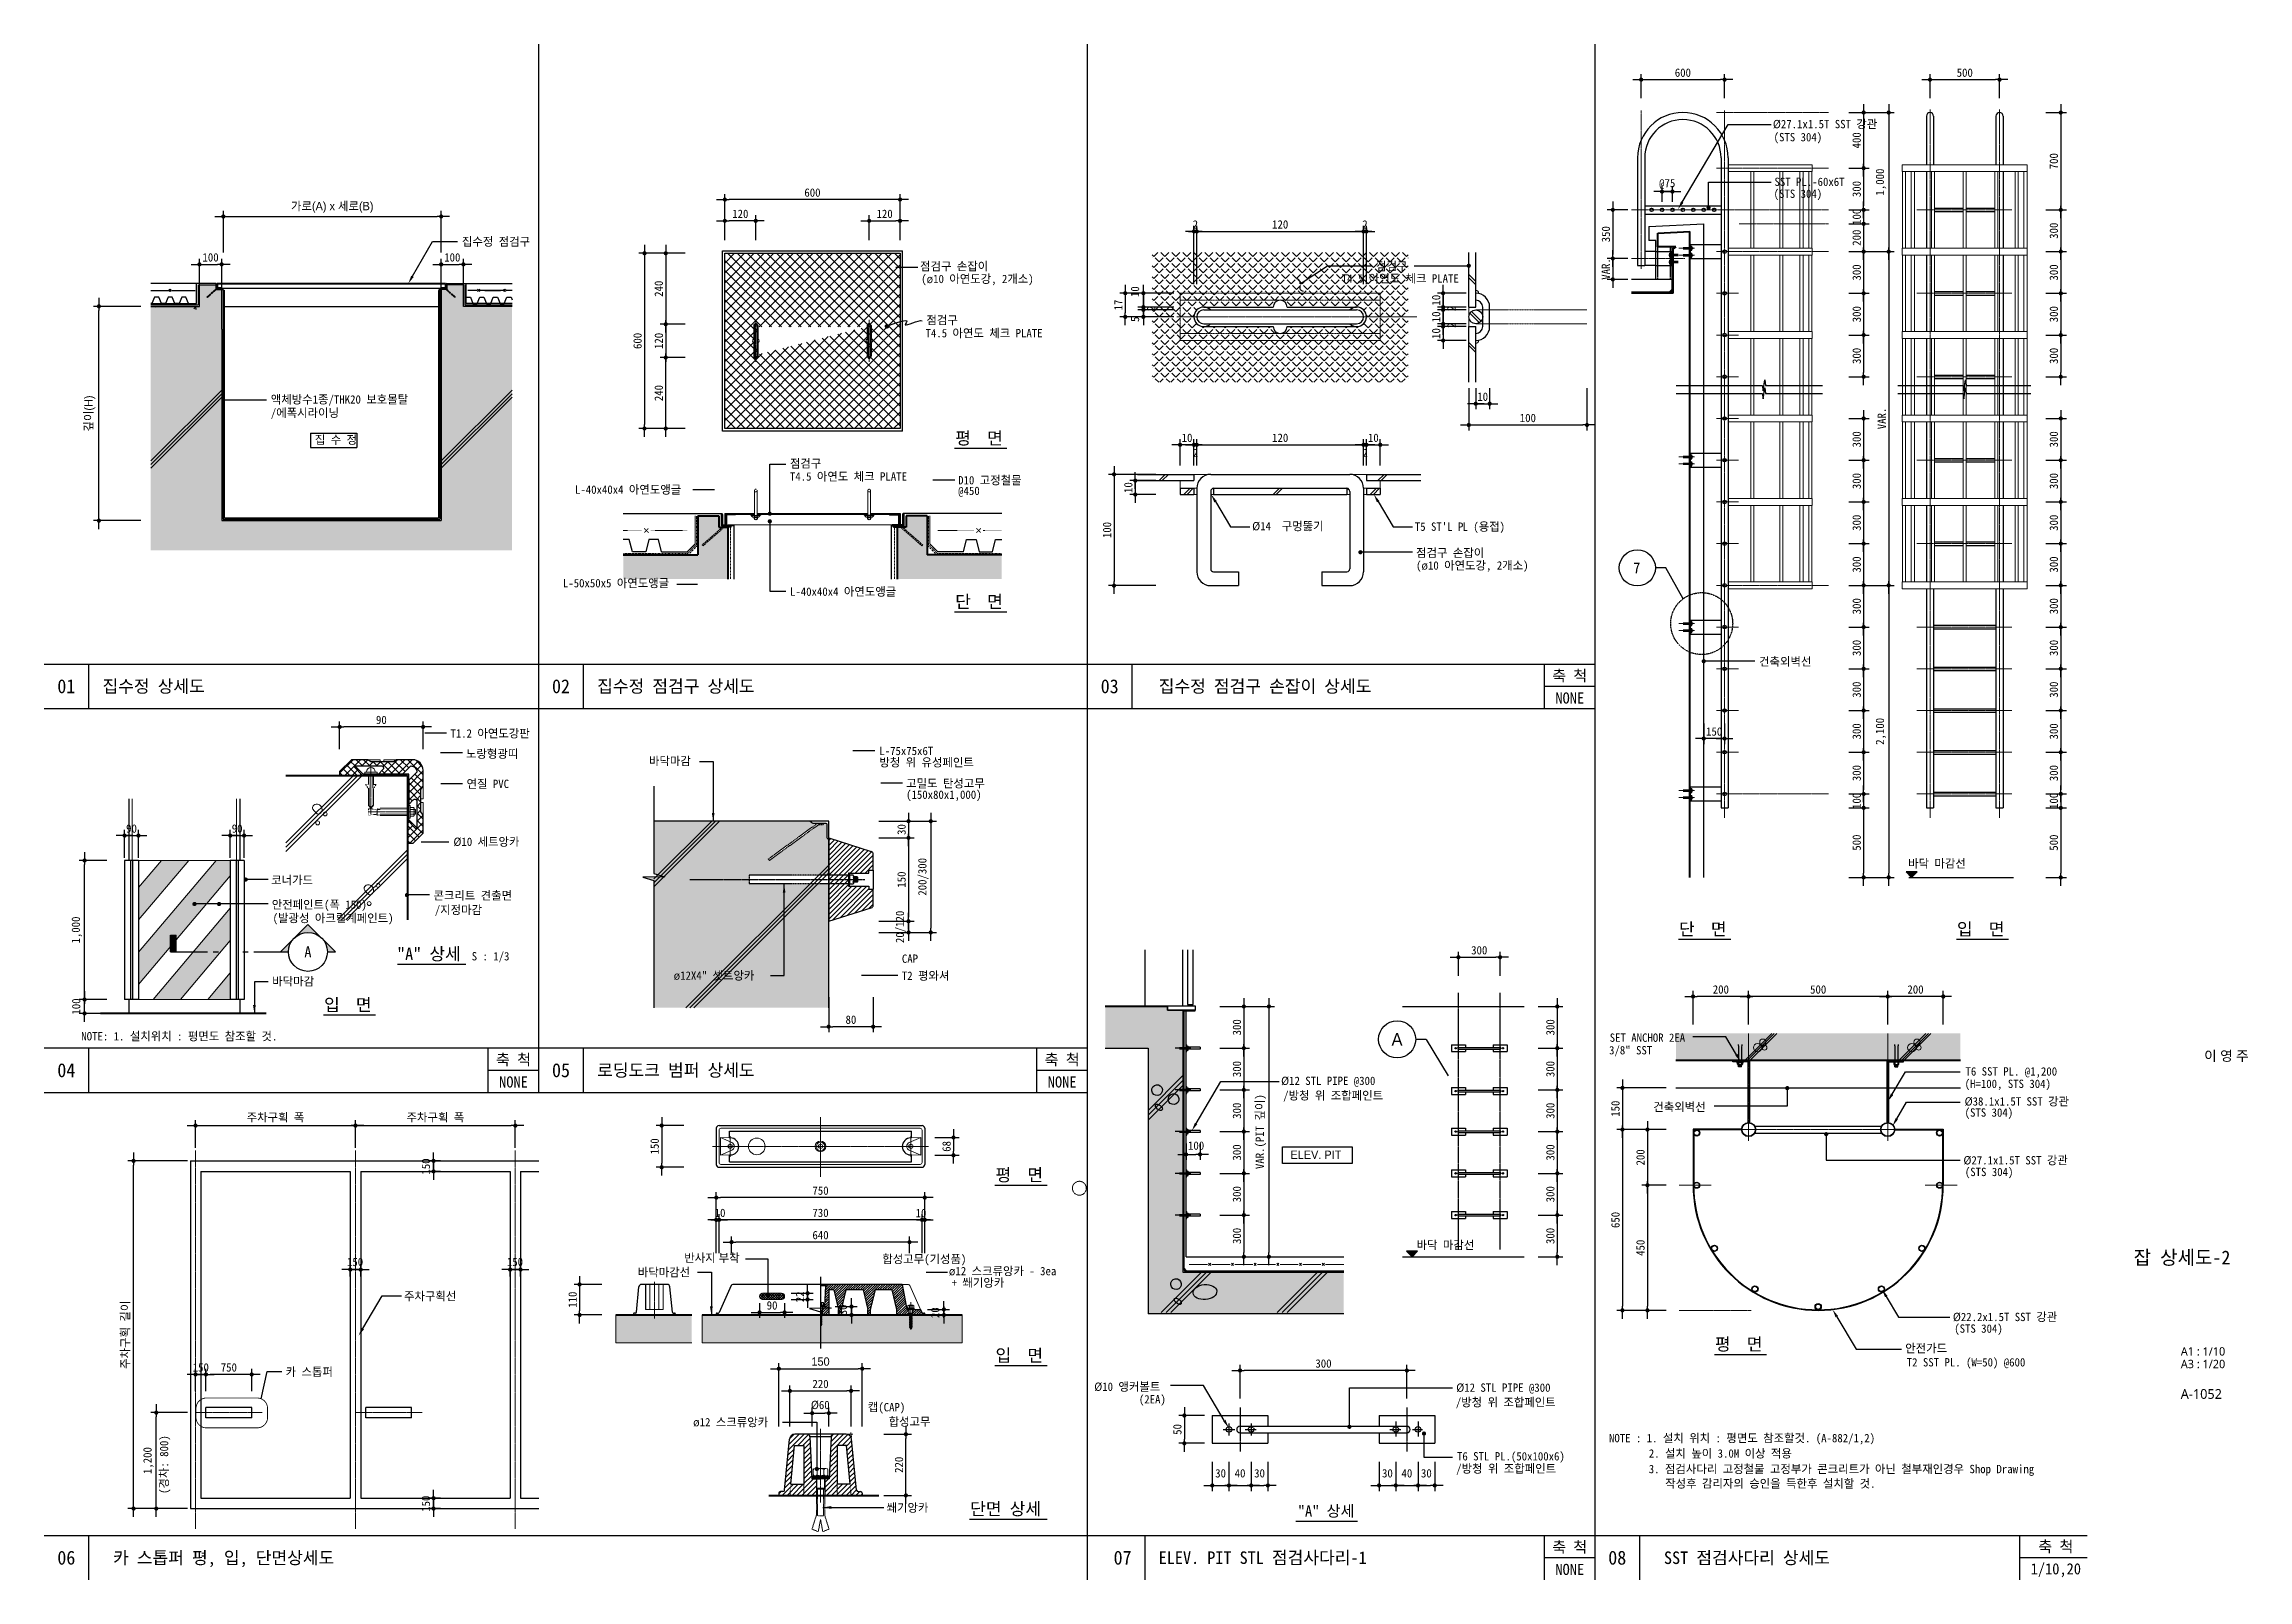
# Model space of a CAD drawing. Header units: millimetres. Extents: x 209 to 75467, y 6568 to 12199.
# Drawn here: x 8609 to 16535, y 6677 to 12199 of the extents above; entities that cross this region are included whole.
import ezdxf
from ezdxf.enums import TextEntityAlignment as Align

# ---------------------------------------------------------------- set-up
doc = ezdxf.new("R2010")
doc.units = ezdxf.units.MM
doc.header["$MEASUREMENT"] = 0
for name, pattern in [('CEN', [62, 60, -1, 0, -1]), ('DASHDOTX2', [2, 1, -0.5, 0, -0.5]), ('HID', [2, 1.1, -0.9]), ('HIDDEN', [0.375, 0.25, -0.125]), ('HIDDEN2', [0.1875, 0.125, -0.0625])]:
    doc.linetypes.add(name, pattern=pattern)
doc.layers.get('0').update_dxf_attribs({"linetype": 'CONTINUOUS'})
for name, color, linetype, lineweight in [('A-BORD-TEXT', 3, 'CONTINUOUS', 25), ('A-CNTL', 1, 'CEN', 15), ('A-CONC-LIN1', 2, 'CONTINUOUS', 40), ('A-CONC-LIN2', 7, 'CONTINUOUS', 25), ('A-CUTL', 7, 'CONTINUOUS', 25), ('A-DIMS', 7, 'CONTINUOUS', 25), ('A-ELEV-LIN2', 7, 'CONTINUOUS', 25), ('A-ELEV-LIN3', 8, 'CONTINUOUS', 18), ('A-MKXS-LEAD', 7, 'CONTINUOUS', 25), ('A-MKXS-MAK1', 3, 'CONTINUOUS', 25), ('A-MKXS-MAK2', 3, 'DASHDOTX2', 25), ('A-MKXS-TEXT1', 3, 'CONTINUOUS', 25), ('A-MKXS-TEXT2', 7, 'CONTINUOUS', 25), ('A-MKXX-SYMB', 7, 'CONTINUOUS', 25), ('A-SECT-LIN1', 4, 'CONTINUOUS', 25), ('A-SECT-MESH', 8, 'HID', 18), ('A-WAXM-BLOC', 3, 'CONTINUOUS', 25), ('A-XXXX-FIN1', 255, 'CONTINUOUS', 18), ('A-XXXX-FIN3', 4, 'CONTINUOUS', 25), ('A-XXXX-HATC', 8, 'CONTINUOUS', 18), ('A-XXXX-HID', 8, 'HIDDEN', 18), ('A-XXXX-STL', 3, 'CONTINUOUS', 25), ('A-XXXX-SYMB', 7, 'CONTINUOUS', 25), ('A-XXXX-TABL', 7, 'CONTINUOUS', 25), ('A-XXXX-TXT1', 3, 'CONTINUOUS', 25), ('A-XXXX-TXT2', 3, 'CONTINUOUS', 25), ('A-XXXX-WAT1', 9, 'HID', 20)]:
    doc.layers.add(name, color=color, linetype=linetype, lineweight=lineweight)
doc.layers.add('A-XXXX-NPLT', color=144, linetype='CONTINUOUS', lineweight=0, plot=False)
for name, color, linetype in [('A-XXXX-SOLD', 252, 'CONTINUOUS'), ('a옹벽', 2, 'CONTINUOUS'), ('CA-ANNO-HIDE', 6, 'HIDDEN'), ('CA-ANNO-TEXT', 3, 'CONTINUOUS'), ('CA-ELE1', 8, 'CONTINUOUS'), ('CA-FIN3', 7, 'CONTINUOUS'), ('CA-FLOR-STL', 8, 'CONTINUOUS'), ('DOOR', 6, 'CONTINUOUS'), ('ELEV1', 7, 'CONTINUOUS'), ('ELEV2', 9, 'CONTINUOUS'), ('FIN1', 9, 'CONTINUOUS'), ('FIN2', 4, 'CONTINUOUS'), ('GRID', 1, 'CEN'), ('HAT', 8, 'CONTINUOUS'), ('HATC', 9, 'CONTINUOUS'), ('hid', 5, 'HID'), ('PAD', 4, 'CONTINUOUS'), ('SECT2', 4, 'CONTINUOUS'), ('STL', 40, 'CONTINUOUS'), ('STRC', 2, 'CONTINUOUS'), ('SYM_JHS', 4, 'CONTINUOUS'), ('SYMB', 7, 'CONTINUOUS'), ('TABL', 7, 'CONTINUOUS'), ('TEXT', 7, 'CONTINUOUS'), ('WAT1', 7, 'HIDDEN'), ('WAT2', 7, 'CONTINUOUS')]:
    doc.layers.add(name, color=color, linetype=linetype)
doc.styles.add('A.TESCO-돋움', font='')
doc.styles.add('HY울릉도L', font='H2GTRE.TTF')
doc.styles.add('돋움', font='')
doc.styles.add('돋움체', font='')
doc.styles.add('맑은고딕', font='')
doc.styles.get('A.TESCO-돋움').set_extended_font_data('Dotum')
doc.styles.get('돋움').set_extended_font_data('DotumChe')
doc.styles.get('돋움체').set_extended_font_data('DotumChe')
doc.styles.get('맑은고딕').set_extended_font_data('Malgun Gothic')
doc.dimstyles.new('CDIM', dxfattribs={"dimtxt": 3, "dimasz": 1.5, "dimexe": 2, "dimexo": 1, "dimgap": 1, "dimtad": 1, "dimdec": 0, "dimrnd": 0.5, "dimzin": 0, "dimdsep": 32, "dimlunit": 6, "dimtxsty": 'HY울릉도L', "dimblk1": '_CIDOT', "dimblk2": '_CIDOT', "dimsah": 1, "dimcen": 5.5, "dimclrd": 2, "dimclre": 2, "dimclrt": 7, "dimadec": 0, "dimazin": 0, "dimtfac": 1, "dimtdec": 0, "dimtix": 1, "dimtmove": 2, "dimatfit": 1, "dimldrblk": '_CIDOT', "dimfxl": 1, "dimtolj": 1, "dimtzin": 0, "dimlwd": -1, "dimarcsym": 0})
pattern_1 = [(45, (6919.508, 6012.913), (-8.838835, 8.838835), [])]

msp = doc.modelspace()

# ---------------------------------------------------------------- texts
at = {"layer": 'A-BORD-TEXT', "style": '맑은고딕'}
for s, height, p in [('이 영 주', 36, (16377.5, 8543.1)), ('A1 : 1/10', 30, (16293.5, 7483.5)), ('A3 : 1/20', 30, (16293.5, 7438.1)), ('A-1052', 35, (16293.2, 7327.8))]:
    msp.add_text(s, height=height, dxfattribs=at).set_placement(p)
at = {"layer": 'A-BORD-TEXT', "style": '돋움체'}
msp.add_text('잡 상세도-2', height=50, dxfattribs=at).set_placement((16297.8, 7836), align=Align.MIDDLE_CENTER)
at = {"layer": 'A-MKXS-TEXT1', "style": '돋움체'}
for s, height, p in [('Ø27.1x1.5T SST 강관', 30, (14826.4, 11896.2)), ('(STS 304)', 30, (14829.1, 11849.3)), ('SST PL.-60x6T', 30, (14832.1, 11688.7)), ('(STS 304)', 30, (14829.1, 11645.7)), ('점검구 손잡이', 30, (11759.3, 11384.8)), ('점검구', 30, (13399.1, 11385.1)), ('(ø10 아연도강, 2개소)', 30, (11763.5, 11339.5)), ('T4.5 아연도 체크 PLATE', 30, (13276, 11341.2)), ('T4.5 아연도 체크 PLATE', 30, (11779.1, 11144.6)), ('점검구', 30, (11782.2, 11191)), ('점검구', 30, (11291.4, 10675.6)), ('T4.5 아연도 체크 PLATE', 30, (11291.4, 10629.2)), ('D10 고정철물', 30, (11896.4, 10615.7)), ('L-40x40x4 아연도앵글', 30, (10518.4, 10581.9)), ('@450', 30, (11896.4, 10577.6)), ('Ø14  구멍뚫기', 30, (12953.7, 10450.5)), ("T5 ST'L P ", 30, (13538.7, 10448.7)), ('L (용접)', 30, (13710.2, 10448.7)), ('점검구 손잡이', 30, (13543.1, 10354.5)), ('(ø10 아연도강, 2개소)', 30, (13543.1, 10309.2)), ('L-50x50x5 아연도앵글', 30, (10475, 10245.7)), ('L-40x40x4 아연도앵글', 30, (11291.6, 10215.1)), ('건축외벽선', 30, (14776.7, 9963.4)), ('T1.2 아연도강판', 30, (10070.4, 9705.3)), ('노랑형광띠', 30, (10126.3, 9632.2)), ('연질 PVC', 30, (10128.3, 9524)), ('코너가드', 30, (9425.7, 9178)), ('안전페인트(폭 150)', 30, (9427.6, 9089.7)), ('콘크리트 견출면', 30, (10009.4, 9122.5)), ('(발광성 아크릴계페인트)', 30, (9431.1, 9041.2)), ('/지정마감', 30, (10014.1, 9070.6)), ('바닥마감', 30, (9429.6, 8813.8)), ('NOTE: 1. 설치위치 : 평면도 참조할 것.', 30, (8742.9, 8616.5)), ('SET ANCHOR 2EA', 30, (14239.5, 8611.5)), ('3/8" SST', 30, (14237.3, 8566.3)), ('Ø12 STL PIPE @300', 30, (13057.8, 8456.3)), ('T6 SST PL. @1,200', 30, (15519.1, 8490.1)), ('/방청 위 조합페인트', 30, (13065.3, 8403.6)), ('Ø38.1x1.5T SST 강관', 30, (15516, 8382.2)), ('(H=100, STS 304)', 30, (15516.2, 8445.6)), ('건축외벽선', 30, (14396.3, 8362.2)), ('(STS 304)', 30, (15516, 8342.3)), ('Ø27.1x1.5T SST 강관', 30, (15511.7, 8170.6)), ('(STS 304)', 30, (15516.8, 8128.7)), ('합성고무(기성품)', 30, (11623.5, 7815.4)), ('바닥마감선', 30, (10744.1, 7767.8)), ('ø12 스크류앙카 - 3ea', 30, (11863, 7772.2)), ('+ 쐐기앙카', 30, (11872.9, 7730.3)), ('Ø22.2x1.5T SST 강관', 30, (15473.6, 7607.3)), ('(STS 304)', 30, (15478.7, 7565.5)), ('안전가드', 30, (15302.3, 7494.5)), ('T2 SST PL. (W=50) @600 ', 30, (15307.8, 7444.3)), ('Ø10 앵커볼트', 30, (12385.8, 7356.5)), ('Ø12 STL PIPE @300', 30, (13687.7, 7353.2)), ('캡(CAP)', 30, (11571.5, 7282.9)), ('(2EA)', 30, (12546.4, 7311.2)), ('/방청 위 조합페인트', 30, (13686.1, 7300.5)), ('합성고무', 30, (11646.4, 7230.7)), ('T6 STL PL.(50x100x6)', 30, (13690.4, 7106.3)), ('NOTE : 1. 설치 위치 : 평면도 참조할것. (A-882/1,2)', 30, (14237, 7171.7)), ('2. 설치 높이 3.0M 이상 적용', 30, (14380.2, 7116.4)), ('/방청 위 조합페인트', 30, (13687.5, 7061.9)), ('3. 점검사다리 고정철물 고정부가 콘크리트가 아닌 철부재인경우 Shop Drawing', 30, (14380.1, 7060.5)), (' 작성후 감리자의 승인을 득한후 설치할 것. ', 30, (14419.8, 7008.3)), ('쐐기앙카', 30, (11638.9, 6921.3)), ('카 스톱퍼 평, 입, 단면상세도', 45, (8856.9, 6734)), ('SST 점검사다리 상세도', 45, (14434.6, 6734))]:
    msp.add_text(s, height=height, dxfattribs=at).set_placement(p)
for s, height, p in [('집수정 상세도', 45, (8819, 9889.9)), ('집수정 점검구 상세도', 45, (10598, 9889.9)), ('집수정 점검구 손잡이 상세도', 45, (12617.7, 9889.9)), ('Ø10 세트앙카', 30, (10081.2, 9330.9)), ('로딩도크 범퍼 상세도', 45, (10598, 8509.4)), ('주차구획선', 30, (9903.4, 7696.9)), ('카 스톱퍼', 30, (9477.7, 7425.1)), ('ELEV. PIT STL 점검사다리-1', 45, (12617.7, 6756.8))]:
    msp.add_text(s, height=height, dxfattribs=at).set_placement(p, align=Align.MIDDLE_LEFT)
for s, p in [('축 척', (14095.9, 9908.1)), ('NONE', (14095.9, 9827.7)), ('축 척', (10297.2, 8527.6)), ('축 척', (12270.4, 8527.6)), ('NONE', (10297.2, 8447.2)), ('NONE', (12270.4, 8447.2)), ('축 척', (14095.9, 6775)), ('NONE', (14095.9, 6694.6))]:
    msp.add_text(s, height=40, dxfattribs=at).set_placement(p, align=Align.CENTER)
at = {"layer": 'A-MKXS-TEXT1', "style": '돋움'}
msp.add_text('바닥 마감선', height=30, dxfattribs=at).set_placement((15520.3, 9252.8), align=Align.MIDDLE_RIGHT)
at = {"layer": 'A-MKXS-TEXT1', "color": 252, "style": '돋움체'}
msp.add_text('ø12 스크류앙카', height=30, dxfattribs=at).set_placement((10943.2, 7229))
at = {"layer": 'A-MKXS-TEXT1', "style": '돋움체'}
msp.add_text('(경차: 800)', height=30, rotation=90, dxfattribs=at).set_placement((9055.4, 6985.9))
at = {"layer": 'A-MKXS-TEXT1', "insert": (11010.8, 7832.7), "char_height": 30, "attachment_point": 5, "style": '돋움체'}
msp.add_mtext('{\\fGulim|b0|i0|c129|p50;반사지 부착}', dxfattribs=at)
at = {"layer": 'A-MKXS-TEXT2', "style": '돋움체'}
for s, p in [('7', (14336.9, 10315.4)), ('A', (9557.9, 8934.9))]:
    msp.add_text(s, height=40, dxfattribs=at).set_placement(p, align=Align.MIDDLE)
at = {"layer": 'A-XXXX-TXT1', "style": '돋움체'}
for s, height, p in [('평  면', 45, (11885.8, 10759.7)), ('단  면', 45, (11885.8, 10171.8)), ('단  면', 45, (14488.9, 8994.5)), ('입  면', 45, (15488.2, 8994.5)), ('"A" 상세', 45, (9878.3, 8905.2)), ('S : 1/3', 30, (10146.9, 8904.2)), ('입  면', 45, (9615.9, 8722.3)), ('평  면', 45, (12030.6, 8110.6)), ('평  면', 45, (14618, 7502.1)), ('입  면', 45, (12030.6, 7461.7)), ('단면 상세', 45, (11939.6, 6910.1))]:
    msp.add_text(s, height=height, dxfattribs=at).set_placement(p)
at = {"layer": 'A-XXXX-TXT2', "style": '돋움체'}
msp.add_text('바닥 마감선', height=30, dxfattribs=at).set_placement((13752.7, 7880.8), align=Align.MIDDLE_RIGHT)
for s, p in [('축 척', (15844, 6796.8)), ('1/10,20', (15844, 6716.8))]:
    msp.add_text(s, height=40, dxfattribs=at).set_placement(p, align=Align.MIDDLE_CENTER)
at = {"layer": 'CA-ANNO-TEXT', "style": '돋움체'}
for s, p in [('01', (8689, 9889.9)), ('02', (10468, 9889.9)), ('03', (12441.3, 9889.9)), ('04', (8689, 8509.4)), ('05', (10468, 8509.4)), ('06', (8689, 6756.8)), ('07', (12487.7, 6756.8)), ('08', (14266.7, 6756.8))]:
    msp.add_text(s, height=50, dxfattribs=at).set_placement(p, align=Align.MIDDLE_CENTER)
at = {"layer": 'TEXT'}
for s, style, p in [('집수정 점검구', '돋움', (10111.6, 11473.5)), ('액체방수1종/THK20 보호몰탈', '돋움', (9424.4, 10906.1)), ('/에폭시라이닝', '돋움', (9424.4, 10858)), ('집 수 정', '돋움', (9582.8, 10761.1)), ('L-75x75x6T', '돋움', (11612.9, 9642.4)), ('바닥마감', '돋움', (10784.5, 9606)), ('방청 위 유성페인트', '돋움', (11612.9, 9601.2)), ('고밀도 탄성고무', '돋움', (11709.2, 9525.8)), ('(150x80x1,000)', '돋움', (11709.2, 9485.1)), ('CAP', '돋움', (11693.9, 8895.5)), ('ø12X4" 셋트앙카', '돋움', (10873.1, 8834.7)), ('T2 평와셔', '돋움', (11693.7, 8834.2)), ('ELEV. PIT', 'A.TESCO-돋움', (13091.3, 8190.5))]:
    msp.add_text(s, height=30, dxfattribs=dict(at, style=style)).set_placement(p)
at = {"layer": 'TEXT', "style": 'A.TESCO-돋움'}
msp.add_text('A', height=45, dxfattribs=at).set_placement((13474.7, 8620.4), align=Align.MIDDLE)
at = {"layer": 'TEXT', "style": '돋움체'}
msp.add_text('"A" 상세', height=40, dxfattribs=at).set_placement((13219.8, 6904.5), align=Align.CENTER)

# ---------------------------------------------------------------- blocks, each defined once
blk = doc.blocks.new('_CIDOT')
at = {"color": 0, "linetype": 'ByBlock'}
blk.add_line((2, 0), (-1, 0), dxfattribs=at)
at = {"color": 0, "linetype": 'ByBlock', "const_width": 0.5}
blk.add_lwpolyline([(-0.25, 0, 1), (0.25, 0, 1)], format="xyb", close=True, dxfattribs=at)
blk = doc.blocks.new('*D359')
at = {"layer": 'A-DIMS', "lineweight": -2, "transparency": 16777216}
for p, q in [((12837.5, 8588.6), (12943.9, 8588.6)), ((12837.5, 8438.6), (12943.9, 8438.6))]:
    blk.add_line(p, q, dxfattribs=at)
at = {"layer": 'A-DIMS', "transparency": 16777216}
blk.add_line((12923.9, 8573.6), (12923.9, 8453.6), dxfattribs=at)
at = {"layer": 'A-DIMS', "transparency": 16777216, "xscale": 15, "yscale": 15, "zscale": 15}
for p, rotation in [((12923.9, 8588.6), 90), ((12923.9, 8438.6), 270)]:
    blk.add_blockref('_CIDOT', p, dxfattribs=dict(at, rotation=rotation))
at = {"layer": 'A-DIMS', "color": 3, "transparency": 16777216, "insert": (12898.9, 8513.6), "char_height": 30, "attachment_point": 5, "rotation": 90, "style": '돋움체'}
blk.add_mtext('\\A1;300', dxfattribs=at)
blk = doc.blocks.new('*D360')
at = {"layer": 'A-DIMS', "lineweight": -2, "transparency": 16777216}
for p, q in [((12837.5, 8738.6), (13033.9, 8738.6)), ((12837.5, 7838.6), (13033.9, 7838.6))]:
    blk.add_line(p, q, dxfattribs=at)
at = {"layer": 'A-DIMS', "transparency": 16777216}
blk.add_line((13013.9, 8723.6), (13013.9, 7853.6), dxfattribs=at)
at = {"layer": 'A-DIMS', "transparency": 16777216, "xscale": 15, "yscale": 15, "zscale": 15}
for p, rotation in [((13013.9, 8738.6), 90), ((13013.9, 7838.6), 270)]:
    blk.add_blockref('_CIDOT', p, dxfattribs=dict(at, rotation=rotation))
at = {"layer": 'A-DIMS', "color": 3, "transparency": 16777216, "insert": (12985, 8288.6), "char_height": 30, "attachment_point": 5, "rotation": 90, "style": '돋움체'}
blk.add_mtext('\\A1;VAR.(PIT 깊이)', dxfattribs=at)
blk = doc.blocks.new('*D361')
at = {"layer": 'A-DIMS', "lineweight": -2, "transparency": 16777216}
for p, q in [((12837.5, 8288.6), (12943.9, 8288.6)), ((12837.5, 8138.6), (12943.9, 8138.6))]:
    blk.add_line(p, q, dxfattribs=at)
at = {"layer": 'A-DIMS', "transparency": 16777216}
blk.add_line((12923.9, 8273.6), (12923.9, 8153.6), dxfattribs=at)
at = {"layer": 'A-DIMS', "transparency": 16777216, "xscale": 15, "yscale": 15, "zscale": 15}
for p, rotation in [((12923.9, 8288.6), 90), ((12923.9, 8138.6), 270)]:
    blk.add_blockref('_CIDOT', p, dxfattribs=dict(at, rotation=rotation))
at = {"layer": 'A-DIMS', "color": 3, "transparency": 16777216, "insert": (12898.9, 8213.6), "char_height": 30, "attachment_point": 5, "rotation": 90, "style": '돋움체'}
blk.add_mtext('\\A1;300', dxfattribs=at)
blk = doc.blocks.new('*D362')
at = {"layer": 'A-DIMS', "lineweight": -2, "transparency": 16777216}
for p, q in [((12837.5, 8438.6), (12943.9, 8438.6)), ((12837.5, 8288.6), (12943.9, 8288.6))]:
    blk.add_line(p, q, dxfattribs=at)
at = {"layer": 'A-DIMS', "transparency": 16777216}
blk.add_line((12923.9, 8423.6), (12923.9, 8303.6), dxfattribs=at)
at = {"layer": 'A-DIMS', "transparency": 16777216, "xscale": 15, "yscale": 15, "zscale": 15}
for p, rotation in [((12923.9, 8438.6), 90), ((12923.9, 8288.6), 270)]:
    blk.add_blockref('_CIDOT', p, dxfattribs=dict(at, rotation=rotation))
at = {"layer": 'A-DIMS', "color": 3, "transparency": 16777216, "insert": (12898.9, 8363.6), "char_height": 30, "attachment_point": 5, "rotation": 90, "style": '돋움체'}
blk.add_mtext('\\A1;300', dxfattribs=at)
blk = doc.blocks.new('*D363')
at = {"layer": 'A-DIMS', "lineweight": -2, "transparency": 16777216}
for p, q in [((12837.5, 8138.6), (12943.9, 8138.6)), ((12837.5, 7988.6), (12943.9, 7988.6))]:
    blk.add_line(p, q, dxfattribs=at)
at = {"layer": 'A-DIMS', "transparency": 16777216}
blk.add_line((12923.9, 8123.6), (12923.9, 8003.6), dxfattribs=at)
at = {"layer": 'A-DIMS', "transparency": 16777216, "xscale": 15, "yscale": 15, "zscale": 15}
for p, rotation in [((12923.9, 8138.6), 90), ((12923.9, 7988.6), 270)]:
    blk.add_blockref('_CIDOT', p, dxfattribs=dict(at, rotation=rotation))
at = {"layer": 'A-DIMS', "color": 3, "transparency": 16777216, "insert": (12898.9, 8063.6), "char_height": 30, "attachment_point": 5, "rotation": 90, "style": '돋움체'}
blk.add_mtext('\\A1;300', dxfattribs=at)
blk = doc.blocks.new('*D364')
at = {"layer": 'A-DIMS', "lineweight": -2, "transparency": 16777216}
for p, q in [((12837.5, 8738.6), (12943.9, 8738.6)), ((12837.5, 8588.6), (12943.9, 8588.6))]:
    blk.add_line(p, q, dxfattribs=at)
at = {"layer": 'A-DIMS', "transparency": 16777216}
blk.add_line((12923.9, 8723.6), (12923.9, 8603.6), dxfattribs=at)
at = {"layer": 'A-DIMS', "transparency": 16777216, "xscale": 15, "yscale": 15, "zscale": 15}
for p, rotation in [((12923.9, 8738.6), 90), ((12923.9, 8588.6), 270)]:
    blk.add_blockref('_CIDOT', p, dxfattribs=dict(at, rotation=rotation))
at = {"layer": 'A-DIMS', "color": 3, "transparency": 16777216, "insert": (12898.9, 8663.6), "char_height": 30, "attachment_point": 5, "rotation": 90, "style": '돋움체'}
blk.add_mtext('\\A1;300', dxfattribs=at)
blk = doc.blocks.new('*D365')
at = {"layer": 'A-DIMS', "lineweight": -2, "transparency": 16777216}
for p, q in [((12716.1, 8245.8), (12716.1, 8186.8)), ((12766.2, 8245.8), (12766.2, 8186.8))]:
    blk.add_line(p, q, dxfattribs=at)
at = {"layer": 'A-DIMS', "transparency": 16777216}
blk.add_line((12731.1, 8206.8), (12751.2, 8206.8), dxfattribs=at)
at = {"layer": 'A-DIMS', "transparency": 16777216, "xscale": 15, "yscale": 15, "zscale": 15, "rotation": 180}
blk.add_blockref('_CIDOT', (12716.1, 8206.8), dxfattribs=at)
at = {"layer": 'A-DIMS', "transparency": 16777216, "xscale": 15, "yscale": 15, "zscale": 15}
blk.add_blockref('_CIDOT', (12766.2, 8206.8), dxfattribs=at)
at = {"layer": 'A-DIMS', "color": 3, "transparency": 16777216, "insert": (12752.1, 8238.2), "char_height": 30, "attachment_point": 5, "style": '돋움체'}
blk.add_mtext('\\A1;100', dxfattribs=at)
blk = doc.blocks.new('*D366')
at = {"layer": 'A-DIMS', "lineweight": -2, "transparency": 16777216}
for p, q in [((12837.5, 7988.6), (12943.9, 7988.6)), ((12837.5, 7838.6), (12943.9, 7838.6))]:
    blk.add_line(p, q, dxfattribs=at)
at = {"layer": 'A-DIMS', "transparency": 16777216}
blk.add_line((12923.9, 7973.6), (12923.9, 7853.6), dxfattribs=at)
at = {"layer": 'A-DIMS', "transparency": 16777216, "xscale": 15, "yscale": 15, "zscale": 15}
for p, rotation in [((12923.9, 7988.6), 90), ((12923.9, 7838.6), 270)]:
    blk.add_blockref('_CIDOT', p, dxfattribs=dict(at, rotation=rotation))
at = {"layer": 'A-DIMS', "color": 3, "transparency": 16777216, "insert": (12898.9, 7913.6), "char_height": 30, "attachment_point": 5, "rotation": 90, "style": '돋움체'}
blk.add_mtext('\\A1;300', dxfattribs=at)
blk = doc.blocks.new('*D367')
at = {"layer": 'A-DIMS', "lineweight": -2, "transparency": 16777216}
for p, q in [((12781.8, 7267.9), (12689.8, 7267.9)), ((12781.8, 7167.9), (12689.8, 7167.9))]:
    blk.add_line(p, q, dxfattribs=at)
at = {"layer": 'A-DIMS', "transparency": 16777216}
blk.add_line((12709.8, 7252.9), (12709.8, 7182.9), dxfattribs=at)
at = {"layer": 'A-DIMS', "transparency": 16777216, "xscale": 15, "yscale": 15, "zscale": 15}
for p, rotation in [((12709.8, 7267.9), 90), ((12709.8, 7167.9), 270)]:
    blk.add_blockref('_CIDOT', p, dxfattribs=dict(at, rotation=rotation))
at = {"layer": 'A-DIMS', "color": 3, "transparency": 16777216, "insert": (12684.8, 7217.9), "char_height": 30, "attachment_point": 5, "rotation": 90, "style": '돋움체'}
blk.add_mtext('\\A1;50', dxfattribs=at)
blk = doc.blocks.new('*D368')
at = {"layer": 'A-DIMS', "lineweight": -2, "transparency": 16777216}
for p, q in [((12910.2, 7329.5), (12910.2, 7449.7)), ((13510.2, 7329.5), (13510.2, 7449.7))]:
    blk.add_line(p, q, dxfattribs=at)
at = {"layer": 'A-DIMS', "transparency": 16777216}
blk.add_line((13495.2, 7429.7), (12925.2, 7429.7), dxfattribs=at)
at = {"layer": 'A-DIMS', "transparency": 16777216, "xscale": 15, "yscale": 15, "zscale": 15, "rotation": 180}
blk.add_blockref('_CIDOT', (12910.2, 7429.7), dxfattribs=at)
at = {"layer": 'A-DIMS', "transparency": 16777216, "xscale": 15, "yscale": 15, "zscale": 15}
blk.add_blockref('_CIDOT', (13510.2, 7429.7), dxfattribs=at)
at = {"layer": 'A-DIMS', "color": 3, "transparency": 16777216, "insert": (13210.2, 7454.7), "char_height": 30, "attachment_point": 5, "style": '돋움체'}
blk.add_mtext('\\A1;300', dxfattribs=at)
blk = doc.blocks.new('*D369')
at = {"layer": 'A-DIMS', "lineweight": -2, "transparency": 16777216}
for p, q in [((12950.2, 7101), (12950.2, 6996.4)), ((13010.2, 7101), (13010.2, 6996.4))]:
    blk.add_line(p, q, dxfattribs=at)
at = {"layer": 'A-DIMS', "transparency": 16777216}
blk.add_line((12965.2, 7016.4), (12995.2, 7016.4), dxfattribs=at)
at = {"layer": 'A-DIMS', "transparency": 16777216, "xscale": 15, "yscale": 15, "zscale": 15, "rotation": 180}
blk.add_blockref('_CIDOT', (12950.2, 7016.4), dxfattribs=at)
at = {"layer": 'A-DIMS', "transparency": 16777216, "xscale": 15, "yscale": 15, "zscale": 15}
blk.add_blockref('_CIDOT', (13010.2, 7016.4), dxfattribs=at)
at = {"layer": 'A-DIMS', "color": 3, "transparency": 16777216, "insert": (12980.2, 7060), "char_height": 30, "attachment_point": 5, "style": '돋움체'}
blk.add_mtext('\\A1;30', dxfattribs=at)
blk = doc.blocks.new('*D370')
at = {"layer": 'A-DIMS', "lineweight": -2, "transparency": 16777216}
for p, q in [((13550.2, 7101), (13550.2, 6996.4)), ((13610.2, 7101), (13610.2, 6996.4))]:
    blk.add_line(p, q, dxfattribs=at)
at = {"layer": 'A-DIMS', "transparency": 16777216}
blk.add_line((13565.2, 7016.4), (13595.2, 7016.4), dxfattribs=at)
at = {"layer": 'A-DIMS', "transparency": 16777216, "xscale": 15, "yscale": 15, "zscale": 15, "rotation": 180}
blk.add_blockref('_CIDOT', (13550.2, 7016.4), dxfattribs=at)
at = {"layer": 'A-DIMS', "transparency": 16777216, "xscale": 15, "yscale": 15, "zscale": 15}
blk.add_blockref('_CIDOT', (13610.2, 7016.4), dxfattribs=at)
at = {"layer": 'A-DIMS', "color": 3, "transparency": 16777216, "insert": (13580.2, 7060), "char_height": 30, "attachment_point": 5, "style": '돋움체'}
blk.add_mtext('\\A1;30', dxfattribs=at)
blk = doc.blocks.new('*D371')
at = {"layer": 'A-DIMS', "lineweight": -2, "transparency": 16777216}
for p, q in [((12810.2, 7101), (12810.2, 6996.4)), ((12870.2, 7101), (12870.2, 6996.4))]:
    blk.add_line(p, q, dxfattribs=at)
at = {"layer": 'A-DIMS', "transparency": 16777216}
blk.add_line((12825.2, 7016.4), (12855.2, 7016.4), dxfattribs=at)
at = {"layer": 'A-DIMS', "transparency": 16777216, "xscale": 15, "yscale": 15, "zscale": 15, "rotation": 180}
blk.add_blockref('_CIDOT', (12810.2, 7016.4), dxfattribs=at)
at = {"layer": 'A-DIMS', "transparency": 16777216, "xscale": 15, "yscale": 15, "zscale": 15}
blk.add_blockref('_CIDOT', (12870.2, 7016.4), dxfattribs=at)
at = {"layer": 'A-DIMS', "color": 3, "transparency": 16777216, "insert": (12840.2, 7060), "char_height": 30, "attachment_point": 5, "style": '돋움체'}
blk.add_mtext('\\A1;30', dxfattribs=at)
blk = doc.blocks.new('*D372')
at = {"layer": 'A-DIMS', "lineweight": -2, "transparency": 16777216}
for p, q in [((12870.2, 7101), (12870.2, 6996.4)), ((12950.2, 7101), (12950.2, 6996.4))]:
    blk.add_line(p, q, dxfattribs=at)
at = {"layer": 'A-DIMS', "transparency": 16777216}
blk.add_line((12885.2, 7016.4), (12935.2, 7016.4), dxfattribs=at)
at = {"layer": 'A-DIMS', "transparency": 16777216, "xscale": 15, "yscale": 15, "zscale": 15, "rotation": 180}
blk.add_blockref('_CIDOT', (12870.2, 7016.4), dxfattribs=at)
at = {"layer": 'A-DIMS', "transparency": 16777216, "xscale": 15, "yscale": 15, "zscale": 15}
blk.add_blockref('_CIDOT', (12950.2, 7016.4), dxfattribs=at)
at = {"layer": 'A-DIMS', "color": 3, "transparency": 16777216, "insert": (12910.2, 7060), "char_height": 30, "attachment_point": 5, "style": '돋움체'}
blk.add_mtext('\\A1;40', dxfattribs=at)
blk = doc.blocks.new('*D373')
at = {"layer": 'A-DIMS', "lineweight": -2, "transparency": 16777216}
for p, q in [((13410.2, 7101), (13410.2, 6996.4)), ((13470.2, 7101), (13470.2, 6996.4))]:
    blk.add_line(p, q, dxfattribs=at)
at = {"layer": 'A-DIMS', "transparency": 16777216}
blk.add_line((13425.2, 7016.4), (13455.2, 7016.4), dxfattribs=at)
at = {"layer": 'A-DIMS', "transparency": 16777216, "xscale": 15, "yscale": 15, "zscale": 15, "rotation": 180}
blk.add_blockref('_CIDOT', (13410.2, 7016.4), dxfattribs=at)
at = {"layer": 'A-DIMS', "transparency": 16777216, "xscale": 15, "yscale": 15, "zscale": 15}
blk.add_blockref('_CIDOT', (13470.2, 7016.4), dxfattribs=at)
at = {"layer": 'A-DIMS', "color": 3, "transparency": 16777216, "insert": (13440.2, 7060), "char_height": 30, "attachment_point": 5, "style": '돋움체'}
blk.add_mtext('\\A1;30', dxfattribs=at)
blk = doc.blocks.new('*D374')
at = {"layer": 'A-DIMS', "lineweight": -2, "transparency": 16777216}
for p, q in [((13470.2, 7101), (13470.2, 6996.4)), ((13550.2, 7101), (13550.2, 6996.4))]:
    blk.add_line(p, q, dxfattribs=at)
at = {"layer": 'A-DIMS', "transparency": 16777216}
blk.add_line((13485.2, 7016.4), (13535.2, 7016.4), dxfattribs=at)
at = {"layer": 'A-DIMS', "transparency": 16777216, "xscale": 15, "yscale": 15, "zscale": 15, "rotation": 180}
blk.add_blockref('_CIDOT', (13470.2, 7016.4), dxfattribs=at)
at = {"layer": 'A-DIMS', "transparency": 16777216, "xscale": 15, "yscale": 15, "zscale": 15}
blk.add_blockref('_CIDOT', (13550.2, 7016.4), dxfattribs=at)
at = {"layer": 'A-DIMS', "color": 3, "transparency": 16777216, "insert": (13510.2, 7060), "char_height": 30, "attachment_point": 5, "style": '돋움체'}
blk.add_mtext('\\A1;40', dxfattribs=at)
blk = doc.blocks.new('*D375')
at = {"layer": 'A-DIMS', "lineweight": -2, "transparency": 16777216}
for p, q in [((13695.4, 8849), (13695.4, 8935.6)), ((13845.4, 8849), (13845.4, 8935.6))]:
    blk.add_line(p, q, dxfattribs=at)
at = {"layer": 'A-DIMS', "transparency": 16777216}
blk.add_line((13710.4, 8915.6), (13830.4, 8915.6), dxfattribs=at)
at = {"layer": 'A-DIMS', "transparency": 16777216, "xscale": 15, "yscale": 15, "zscale": 15, "rotation": 180}
blk.add_blockref('_CIDOT', (13695.4, 8915.6), dxfattribs=at)
at = {"layer": 'A-DIMS', "transparency": 16777216, "xscale": 15, "yscale": 15, "zscale": 15}
blk.add_blockref('_CIDOT', (13845.4, 8915.6), dxfattribs=at)
at = {"layer": 'A-DIMS', "color": 3, "transparency": 16777216, "insert": (13770.4, 8940.6), "char_height": 30, "attachment_point": 5, "style": '돋움체'}
blk.add_mtext('\\A1;300', dxfattribs=at)
blk = doc.blocks.new('*D376')
at = {"layer": 'A-DIMS', "lineweight": -2, "transparency": 16777216}
for p, q in [((13982.5, 8588.6), (14071.1, 8588.6)), ((13982.5, 8438.6), (14071.1, 8438.6))]:
    blk.add_line(p, q, dxfattribs=at)
at = {"layer": 'A-DIMS', "transparency": 16777216}
blk.add_line((14051.1, 8573.6), (14051.1, 8453.6), dxfattribs=at)
at = {"layer": 'A-DIMS', "transparency": 16777216, "xscale": 15, "yscale": 15, "zscale": 15}
for p, rotation in [((14051.1, 8588.6), 90), ((14051.1, 8438.6), 270)]:
    blk.add_blockref('_CIDOT', p, dxfattribs=dict(at, rotation=rotation))
at = {"layer": 'A-DIMS', "color": 3, "transparency": 16777216, "insert": (14026.1, 8513.6), "char_height": 30, "attachment_point": 5, "rotation": 90, "style": '돋움체'}
blk.add_mtext('\\A1;300', dxfattribs=at)
blk = doc.blocks.new('*D377')
at = {"layer": 'A-DIMS', "lineweight": -2, "transparency": 16777216}
for p, q in [((13982.5, 8288.6), (14071.1, 8288.6)), ((13982.5, 8138.6), (14071.1, 8138.6))]:
    blk.add_line(p, q, dxfattribs=at)
at = {"layer": 'A-DIMS', "transparency": 16777216}
blk.add_line((14051.1, 8273.6), (14051.1, 8153.6), dxfattribs=at)
at = {"layer": 'A-DIMS', "transparency": 16777216, "xscale": 15, "yscale": 15, "zscale": 15}
for p, rotation in [((14051.1, 8288.6), 90), ((14051.1, 8138.6), 270)]:
    blk.add_blockref('_CIDOT', p, dxfattribs=dict(at, rotation=rotation))
at = {"layer": 'A-DIMS', "color": 3, "transparency": 16777216, "insert": (14026.1, 8213.6), "char_height": 30, "attachment_point": 5, "rotation": 90, "style": '돋움체'}
blk.add_mtext('\\A1;300', dxfattribs=at)
blk = doc.blocks.new('*D378')
at = {"layer": 'A-DIMS', "lineweight": -2, "transparency": 16777216}
for p, q in [((13982.5, 8438.6), (14071.1, 8438.6)), ((13982.5, 8288.6), (14071.1, 8288.6))]:
    blk.add_line(p, q, dxfattribs=at)
at = {"layer": 'A-DIMS', "transparency": 16777216}
blk.add_line((14051.1, 8423.6), (14051.1, 8303.6), dxfattribs=at)
at = {"layer": 'A-DIMS', "transparency": 16777216, "xscale": 15, "yscale": 15, "zscale": 15}
for p, rotation in [((14051.1, 8438.6), 90), ((14051.1, 8288.6), 270)]:
    blk.add_blockref('_CIDOT', p, dxfattribs=dict(at, rotation=rotation))
at = {"layer": 'A-DIMS', "color": 3, "transparency": 16777216, "insert": (14026.1, 8363.6), "char_height": 30, "attachment_point": 5, "rotation": 90, "style": '돋움체'}
blk.add_mtext('\\A1;300', dxfattribs=at)
blk = doc.blocks.new('*D379')
at = {"layer": 'A-DIMS', "lineweight": -2, "transparency": 16777216}
for p, q in [((13982.5, 8138.6), (14071.1, 8138.6)), ((13982.5, 7988.6), (14071.1, 7988.6))]:
    blk.add_line(p, q, dxfattribs=at)
at = {"layer": 'A-DIMS', "transparency": 16777216}
blk.add_line((14051.1, 8123.6), (14051.1, 8003.6), dxfattribs=at)
at = {"layer": 'A-DIMS', "transparency": 16777216, "xscale": 15, "yscale": 15, "zscale": 15}
for p, rotation in [((14051.1, 8138.6), 90), ((14051.1, 7988.6), 270)]:
    blk.add_blockref('_CIDOT', p, dxfattribs=dict(at, rotation=rotation))
at = {"layer": 'A-DIMS', "color": 3, "transparency": 16777216, "insert": (14026.1, 8063.6), "char_height": 30, "attachment_point": 5, "rotation": 90, "style": '돋움체'}
blk.add_mtext('\\A1;300', dxfattribs=at)
blk = doc.blocks.new('*D380')
at = {"layer": 'A-DIMS', "lineweight": -2, "transparency": 16777216}
for p, q in [((13982.5, 8738.6), (14071.1, 8738.6)), ((13982.5, 8588.6), (14071.1, 8588.6))]:
    blk.add_line(p, q, dxfattribs=at)
at = {"layer": 'A-DIMS', "transparency": 16777216}
blk.add_line((14051.1, 8723.6), (14051.1, 8603.6), dxfattribs=at)
at = {"layer": 'A-DIMS', "transparency": 16777216, "xscale": 15, "yscale": 15, "zscale": 15}
for p, rotation in [((14051.1, 8738.6), 90), ((14051.1, 8588.6), 270)]:
    blk.add_blockref('_CIDOT', p, dxfattribs=dict(at, rotation=rotation))
at = {"layer": 'A-DIMS', "color": 3, "transparency": 16777216, "insert": (14026.1, 8663.6), "char_height": 30, "attachment_point": 5, "rotation": 90, "style": '돋움체'}
blk.add_mtext('\\A1;300', dxfattribs=at)
blk = doc.blocks.new('*D381')
at = {"layer": 'A-DIMS', "lineweight": -2, "transparency": 16777216}
for p, q in [((13982.5, 7988.6), (14071.1, 7988.6)), ((13982.5, 7838.6), (14071.1, 7838.6))]:
    blk.add_line(p, q, dxfattribs=at)
at = {"layer": 'A-DIMS', "transparency": 16777216}
blk.add_line((14051.1, 7973.6), (14051.1, 7853.6), dxfattribs=at)
at = {"layer": 'A-DIMS', "transparency": 16777216, "xscale": 15, "yscale": 15, "zscale": 15}
for p, rotation in [((14051.1, 7988.6), 90), ((14051.1, 7838.6), 270)]:
    blk.add_blockref('_CIDOT', p, dxfattribs=dict(at, rotation=rotation))
at = {"layer": 'A-DIMS', "color": 3, "transparency": 16777216, "insert": (14026.1, 7913.6), "char_height": 30, "attachment_point": 5, "rotation": 90, "style": '돋움체'}
blk.add_mtext('\\A1;300', dxfattribs=at)
blk = doc.blocks.new('*D382')
at = {"layer": 'A-DIMS', "lineweight": -2, "transparency": 16777216}
for p, q in [((9253.7, 11449.7), (9253.7, 11599)), ((10037.1, 11449.7), (10037.1, 11599))]:
    blk.add_line(p, q, dxfattribs=at)
at = {"layer": 'A-DIMS', "transparency": 16777216}
blk.add_line((9268.7, 11579), (10022.1, 11579), dxfattribs=at)
at = {"layer": 'A-DIMS', "transparency": 16777216, "xscale": 15, "yscale": 15, "zscale": 15, "rotation": 180}
blk.add_blockref('_CIDOT', (9253.7, 11579), dxfattribs=at)
at = {"layer": 'A-DIMS', "transparency": 16777216, "xscale": 15, "yscale": 15, "zscale": 15}
blk.add_blockref('_CIDOT', (10037.1, 11579), dxfattribs=at)
at = {"layer": 'A-DIMS', "color": 3, "transparency": 16777216, "insert": (9645.4, 11611.8), "char_height": 30, "attachment_point": 5, "style": '돋움체'}
blk.add_mtext('\\A1;{\\fHY울릉도L|b0|i0|c129|p18;가로(A) x 세로(B)}', dxfattribs=at)
blk = doc.blocks.new('*D383')
at = {"layer": 'A-DIMS', "lineweight": -2, "transparency": 16777216}
for p, q in [((8956.9, 11255.9), (8786.2, 11255.9)), ((8956.9, 10485.3), (8786.2, 10485.3))]:
    blk.add_line(p, q, dxfattribs=at)
at = {"layer": 'A-DIMS', "transparency": 16777216}
blk.add_line((8806.2, 10500.3), (8806.2, 11240.9), dxfattribs=at)
at = {"layer": 'A-DIMS', "transparency": 16777216, "xscale": 15, "yscale": 15, "zscale": 15}
for p, rotation in [((8806.2, 11255.9), 90), ((8806.2, 10485.3), 270)]:
    blk.add_blockref('_CIDOT', p, dxfattribs=dict(at, rotation=rotation))
at = {"layer": 'A-DIMS', "color": 3, "transparency": 16777216, "insert": (8773.3, 10870.6), "char_height": 30, "attachment_point": 5, "rotation": 90, "style": '돋움체'}
blk.add_mtext('\\A1;{\\fHY울릉도L|b0|i0|c129|p18;깊이(H)}', dxfattribs=at)
blk = doc.blocks.new('*D384')
at = {"layer": 'A-DIMS', "lineweight": -2, "transparency": 16777216}
for p, q in [((9167.7, 11324.1), (9167.7, 11426.8)), ((9247.7, 11324.1), (9247.7, 11426.8))]:
    blk.add_line(p, q, dxfattribs=at)
at = {"layer": 'A-DIMS', "transparency": 16777216}
blk.add_line((9182.7, 11406.8), (9232.7, 11406.8), dxfattribs=at)
at = {"layer": 'A-DIMS', "transparency": 16777216, "xscale": 15, "yscale": 15, "zscale": 15, "rotation": 180}
blk.add_blockref('_CIDOT', (9167.7, 11406.8), dxfattribs=at)
at = {"layer": 'A-DIMS', "transparency": 16777216, "xscale": 15, "yscale": 15, "zscale": 15}
blk.add_blockref('_CIDOT', (9247.7, 11406.8), dxfattribs=at)
at = {"layer": 'A-DIMS', "color": 3, "transparency": 16777216, "insert": (9207.7, 11431.8), "char_height": 30, "attachment_point": 5, "style": '돋움체'}
blk.add_mtext('\\A1;100', dxfattribs=at)
blk = doc.blocks.new('*D385')
at = {"layer": 'A-DIMS', "lineweight": -2, "transparency": 16777216}
for p, q in [((10037.1, 11324.1), (10037.1, 11426.8)), ((10117.1, 11324.1), (10117.1, 11426.8))]:
    blk.add_line(p, q, dxfattribs=at)
at = {"layer": 'A-DIMS', "transparency": 16777216}
blk.add_line((10052.1, 11406.8), (10102.1, 11406.8), dxfattribs=at)
at = {"layer": 'A-DIMS', "transparency": 16777216, "xscale": 15, "yscale": 15, "zscale": 15, "rotation": 180}
blk.add_blockref('_CIDOT', (10037.1, 11406.8), dxfattribs=at)
at = {"layer": 'A-DIMS', "transparency": 16777216, "xscale": 15, "yscale": 15, "zscale": 15}
blk.add_blockref('_CIDOT', (10117.1, 11406.8), dxfattribs=at)
at = {"layer": 'A-DIMS', "color": 3, "transparency": 16777216, "insert": (10077.1, 11431.8), "char_height": 30, "attachment_point": 5, "style": '돋움체'}
blk.add_mtext('\\A1;100', dxfattribs=at)
blk = doc.blocks.new('*D386')
at = {"layer": 'A-DIMS', "lineweight": -2, "transparency": 16777216}
for p, q in [((11430.7, 8772.2), (11430.7, 8645.9)), ((11590.7, 8772.2), (11590.7, 8645.9))]:
    blk.add_line(p, q, dxfattribs=at)
at = {"layer": 'A-DIMS', "transparency": 16777216}
blk.add_line((11575.7, 8665.9), (11445.7, 8665.9), dxfattribs=at)
at = {"layer": 'A-DIMS', "transparency": 16777216, "xscale": 15, "yscale": 15, "zscale": 15, "rotation": 180}
blk.add_blockref('_CIDOT', (11430.7, 8665.9), dxfattribs=at)
at = {"layer": 'A-DIMS', "transparency": 16777216, "xscale": 15, "yscale": 15, "zscale": 15}
blk.add_blockref('_CIDOT', (11590.7, 8665.9), dxfattribs=at)
at = {"layer": 'A-DIMS', "color": 3, "transparency": 16777216, "insert": (11510.7, 8690.9), "char_height": 30, "attachment_point": 5, "style": '돋움체'}
blk.add_mtext('\\A1;80', dxfattribs=at)
blk = doc.blocks.new('*D387')
at = {"layer": 'A-DIMS', "lineweight": -2, "transparency": 16777216}
for p, q in [((11611.5, 9404.8), (11737.9, 9404.8)), ((11611.5, 9344.8), (11737.9, 9344.8))]:
    blk.add_line(p, q, dxfattribs=at)
at = {"layer": 'A-DIMS', "transparency": 16777216}
blk.add_line((11717.9, 9389.8), (11717.9, 9359.8), dxfattribs=at)
at = {"layer": 'A-DIMS', "transparency": 16777216, "xscale": 15, "yscale": 15, "zscale": 15}
for p, rotation in [((11717.9, 9404.8), 90), ((11717.9, 9344.8), 270)]:
    blk.add_blockref('_CIDOT', p, dxfattribs=dict(at, rotation=rotation))
at = {"layer": 'A-DIMS', "color": 3, "transparency": 16777216, "insert": (11692.9, 9374.8), "char_height": 30, "attachment_point": 5, "rotation": 90, "style": '돋움체'}
blk.add_mtext('\\A1;30', dxfattribs=at)
blk = doc.blocks.new('*D388')
at = {"layer": 'A-DIMS', "lineweight": -2, "transparency": 16777216}
for p, q in [((11611.5, 9344.8), (11737.9, 9344.8)), ((11611.5, 9044.8), (11737.9, 9044.8))]:
    blk.add_line(p, q, dxfattribs=at)
at = {"layer": 'A-DIMS', "transparency": 16777216}
blk.add_line((11717.9, 9329.8), (11717.9, 9059.8), dxfattribs=at)
at = {"layer": 'A-DIMS', "transparency": 16777216, "xscale": 15, "yscale": 15, "zscale": 15}
for p, rotation in [((11717.9, 9344.8), 90), ((11717.9, 9044.8), 270)]:
    blk.add_blockref('_CIDOT', p, dxfattribs=dict(at, rotation=rotation))
at = {"layer": 'A-DIMS', "color": 3, "transparency": 16777216, "insert": (11692.9, 9194.8), "char_height": 30, "attachment_point": 5, "rotation": 90, "style": '돋움체'}
blk.add_mtext('\\A1;150', dxfattribs=at)
blk = doc.blocks.new('*D389')
at = {"layer": 'A-DIMS', "lineweight": -2, "transparency": 16777216}
for p, q in [((11611.5, 9044.8), (11737.9, 9044.8)), ((11611.5, 9004.8), (11737.9, 9004.8))]:
    blk.add_line(p, q, dxfattribs=at)
at = {"layer": 'A-DIMS', "transparency": 16777216}
for p, q in [((11717.9, 9059.8), (11717.9, 9074.8)), ((11717.9, 9044.8), (11717.9, 9004.8)), ((11717.9, 8989.8), (11717.9, 8974.8))]:
    blk.add_line(p, q, dxfattribs=at)
at = {"layer": 'A-DIMS', "transparency": 16777216, "xscale": 15, "yscale": 15, "zscale": 15}
for p, rotation in [((11717.9, 9044.8), 270), ((11717.9, 9004.8), 90)]:
    blk.add_blockref('_CIDOT', p, dxfattribs=dict(at, rotation=rotation))
at = {"layer": 'A-DIMS', "color": 3, "transparency": 16777216, "insert": (11690.4, 9024.8), "char_height": 30, "attachment_point": 5, "rotation": 90, "style": '돋움체'}
blk.add_mtext('\\A1;20/120', dxfattribs=at)
blk = doc.blocks.new('*D390')
at = {"layer": 'A-DIMS', "lineweight": -2, "transparency": 16777216}
for p, q in [((11691.5, 9404.8), (11817.9, 9404.8)), ((11691.5, 9004.8), (11817.9, 9004.8))]:
    blk.add_line(p, q, dxfattribs=at)
at = {"layer": 'A-DIMS', "transparency": 16777216}
blk.add_line((11797.9, 9389.8), (11797.9, 9019.8), dxfattribs=at)
at = {"layer": 'A-DIMS', "transparency": 16777216, "xscale": 15, "yscale": 15, "zscale": 15}
for p, rotation in [((11797.9, 9404.8), 90), ((11797.9, 9004.8), 270)]:
    blk.add_blockref('_CIDOT', p, dxfattribs=dict(at, rotation=rotation))
at = {"layer": 'A-DIMS', "color": 3, "transparency": 16777216, "insert": (11771.1, 9204.8), "char_height": 30, "attachment_point": 5, "rotation": 90, "style": '돋움체'}
blk.add_mtext('\\A1;200/300', dxfattribs=at)
blk = doc.blocks.new('*D393')
at = {"layer": 'A-DIMS', "lineweight": -2, "transparency": 16777216}
for p, q in [((11057.4, 11493.3), (11057.4, 11659.8)), ((11687.4, 11493.3), (11687.4, 11659.8))]:
    blk.add_line(p, q, dxfattribs=at)
at = {"layer": 'A-DIMS', "transparency": 16777216}
blk.add_line((11672.4, 11639.8), (11072.4, 11639.8), dxfattribs=at)
at = {"layer": 'A-DIMS', "transparency": 16777216, "xscale": 15, "yscale": 15, "zscale": 15, "rotation": 180}
blk.add_blockref('_CIDOT', (11057.4, 11639.8), dxfattribs=at)
at = {"layer": 'A-DIMS', "transparency": 16777216, "xscale": 15, "yscale": 15, "zscale": 15}
blk.add_blockref('_CIDOT', (11687.4, 11639.8), dxfattribs=at)
at = {"layer": 'A-DIMS', "color": 3, "transparency": 16777216, "insert": (11372.4, 11664.8), "char_height": 30, "attachment_point": 5, "style": '돋움체'}
blk.add_mtext('\\A1;600', dxfattribs=at)
blk = doc.blocks.new('*D394')
at = {"layer": 'A-DIMS', "lineweight": -2, "transparency": 16777216}
for p, q in [((10914.8, 11446.6), (10748.4, 11446.6)), ((10914.8, 10816.6), (10748.4, 10816.6))]:
    blk.add_line(p, q, dxfattribs=at)
at = {"layer": 'A-DIMS', "transparency": 16777216}
blk.add_line((10768.4, 11431.6), (10768.4, 10831.6), dxfattribs=at)
at = {"layer": 'A-DIMS', "transparency": 16777216, "xscale": 15, "yscale": 15, "zscale": 15}
for p, rotation in [((10768.4, 11446.6), 90), ((10768.4, 10816.6), 270)]:
    blk.add_blockref('_CIDOT', p, dxfattribs=dict(at, rotation=rotation))
at = {"layer": 'A-DIMS', "color": 3, "transparency": 16777216, "insert": (10743.4, 11131.6), "char_height": 30, "attachment_point": 5, "rotation": 90, "style": '돋움체'}
blk.add_mtext('\\A1;600', dxfattribs=at)
blk = doc.blocks.new('*D395')
at = {"layer": 'A-DIMS', "lineweight": -2, "transparency": 16777216}
for p, q in [((10914.8, 11191.6), (10824.8, 11191.6)), ((10914.8, 11071.6), (10824.8, 11071.6))]:
    blk.add_line(p, q, dxfattribs=at)
at = {"layer": 'A-DIMS', "transparency": 16777216}
blk.add_line((10844.8, 11176.6), (10844.8, 11086.6), dxfattribs=at)
at = {"layer": 'A-DIMS', "transparency": 16777216, "xscale": 15, "yscale": 15, "zscale": 15}
for p, rotation in [((10844.8, 11191.6), 90), ((10844.8, 11071.6), 270)]:
    blk.add_blockref('_CIDOT', p, dxfattribs=dict(at, rotation=rotation))
at = {"layer": 'A-DIMS', "color": 3, "transparency": 16777216, "insert": (10819.8, 11131.6), "char_height": 30, "attachment_point": 5, "rotation": 90, "style": '돋움체'}
blk.add_mtext('\\A1;120', dxfattribs=at)
blk = doc.blocks.new('*D396')
at = {"layer": 'A-DIMS', "lineweight": -2, "transparency": 16777216}
for p, q in [((11057.4, 11493.3), (11057.4, 11583.3)), ((11168.4, 11493.3), (11168.4, 11583.3))]:
    blk.add_line(p, q, dxfattribs=at)
at = {"layer": 'A-DIMS', "transparency": 16777216}
blk.add_line((11153.4, 11563.3), (11072.4, 11563.3), dxfattribs=at)
at = {"layer": 'A-DIMS', "transparency": 16777216, "xscale": 15, "yscale": 15, "zscale": 15, "rotation": 180}
blk.add_blockref('_CIDOT', (11057.4, 11563.3), dxfattribs=at)
at = {"layer": 'A-DIMS', "transparency": 16777216, "xscale": 15, "yscale": 15, "zscale": 15}
blk.add_blockref('_CIDOT', (11168.4, 11563.3), dxfattribs=at)
at = {"layer": 'A-DIMS', "color": 3, "transparency": 16777216, "insert": (11112.9, 11588.3), "char_height": 30, "attachment_point": 5, "style": '돋움체'}
blk.add_mtext('\\A1;120', dxfattribs=at)
blk = doc.blocks.new('*D397')
at = {"layer": 'A-DIMS', "transparency": 16777216}
for p, q in [((12562.5, 11258.1), (12562.5, 11273.1)), ((12562.5, 11243.1), (12562.5, 11218.1)), ((12562.5, 11203.1), (12562.5, 11188.1))]:
    blk.add_line(p, q, dxfattribs=at)
at = {"layer": 'A-DIMS', "lineweight": -2, "transparency": 16777216}
for p, q in [((12672.5, 11243.1), (12542.5, 11243.1)), ((12672.5, 11218.1), (12542.5, 11218.1))]:
    blk.add_line(p, q, dxfattribs=at)
at = {"layer": 'A-DIMS', "transparency": 16777216, "xscale": 15, "yscale": 15, "zscale": 15}
for p, rotation in [((12562.5, 11243.1), 270), ((12562.5, 11218.1), 90)]:
    blk.add_blockref('_CIDOT', p, dxfattribs=dict(at, rotation=rotation))
at = {"layer": 'A-DIMS', "color": 3, "transparency": 16777216, "insert": (12532.5, 11209.5), "char_height": 30, "attachment_point": 5, "rotation": 90, "style": '돋움체'}
blk.add_mtext('\\A1;5', dxfattribs=at)
blk = doc.blocks.new('*D398')
at = {"layer": 'A-DIMS', "lineweight": -2, "transparency": 16777216}
for p, q in [((12754.5, 11335.7), (12754.5, 11545.3)), ((13354.5, 11335.7), (13354.5, 11545.3))]:
    blk.add_line(p, q, dxfattribs=at)
at = {"layer": 'A-DIMS', "transparency": 16777216}
blk.add_line((12769.5, 11525.3), (13339.5, 11525.3), dxfattribs=at)
at = {"layer": 'A-DIMS', "transparency": 16777216, "xscale": 15, "yscale": 15, "zscale": 15, "rotation": 180}
blk.add_blockref('_CIDOT', (12754.5, 11525.3), dxfattribs=at)
at = {"layer": 'A-DIMS', "transparency": 16777216, "xscale": 15, "yscale": 15, "zscale": 15}
blk.add_blockref('_CIDOT', (13354.5, 11525.3), dxfattribs=at)
at = {"layer": 'A-DIMS', "color": 3, "transparency": 16777216, "insert": (13054.5, 11550.3), "char_height": 30, "attachment_point": 5, "style": '돋움체'}
blk.add_mtext('\\A1;120', dxfattribs=at)
blk = doc.blocks.new('*D399')
at = {"layer": 'A-DIMS', "transparency": 16777216}
for p, q in [((13339.5, 11525.3), (13324.5, 11525.3)), ((13354.5, 11525.3), (13364.5, 11525.3)), ((13379.5, 11525.3), (13394.5, 11525.3))]:
    blk.add_line(p, q, dxfattribs=at)
at = {"layer": 'A-DIMS', "lineweight": -2, "transparency": 16777216}
for p, q in [((13354.5, 11335.7), (13354.5, 11545.3)), ((13364.5, 11335.7), (13364.5, 11545.3))]:
    blk.add_line(p, q, dxfattribs=at)
at = {"layer": 'A-DIMS', "transparency": 16777216, "xscale": 15, "yscale": 15, "zscale": 15, "rotation": 180}
blk.add_blockref('_CIDOT', (13364.5, 11525.3), dxfattribs=at)
at = {"layer": 'A-DIMS', "transparency": 16777216, "xscale": 15, "yscale": 15, "zscale": 15}
blk.add_blockref('_CIDOT', (13354.5, 11525.3), dxfattribs=at)
at = {"layer": 'A-DIMS', "color": 3, "transparency": 16777216, "insert": (13359.5, 11550.3), "char_height": 30, "attachment_point": 5, "style": '돋움체'}
blk.add_mtext('\\A1;2', dxfattribs=at)
blk = doc.blocks.new('*D400')
at = {"layer": 'A-DIMS', "transparency": 16777216}
for p, q in [((12729.5, 11525.3), (12714.5, 11525.3)), ((12754.5, 11525.3), (12744.5, 11525.3)), ((12769.5, 11525.3), (12784.5, 11525.3))]:
    blk.add_line(p, q, dxfattribs=at)
at = {"layer": 'A-DIMS', "lineweight": -2, "transparency": 16777216}
for p, q in [((12744.5, 11335.7), (12744.5, 11545.3)), ((12754.5, 11335.7), (12754.5, 11545.3))]:
    blk.add_line(p, q, dxfattribs=at)
at = {"layer": 'A-DIMS', "transparency": 16777216, "xscale": 15, "yscale": 15, "zscale": 15, "rotation": 180}
blk.add_blockref('_CIDOT', (12754.5, 11525.3), dxfattribs=at)
at = {"layer": 'A-DIMS', "transparency": 16777216, "xscale": 15, "yscale": 15, "zscale": 15}
blk.add_blockref('_CIDOT', (12744.5, 11525.3), dxfattribs=at)
at = {"layer": 'A-DIMS', "color": 3, "transparency": 16777216, "insert": (12749.5, 11550.3), "char_height": 30, "attachment_point": 5, "style": '돋움체'}
blk.add_mtext('\\A1;2', dxfattribs=at)
blk = doc.blocks.new('*D401')
at = {"layer": 'A-DIMS', "transparency": 16777216}
for p, q in [((12562.5, 11268.1), (12562.5, 11283.1)), ((12562.5, 11253.1), (12562.5, 11243.1)), ((12562.5, 11228.1), (12562.5, 11213.1))]:
    blk.add_line(p, q, dxfattribs=at)
at = {"layer": 'A-DIMS', "lineweight": -2, "transparency": 16777216}
for p, q in [((12672.5, 11253.1), (12542.5, 11253.1)), ((12672.5, 11243.1), (12542.5, 11243.1))]:
    blk.add_line(p, q, dxfattribs=at)
at = {"layer": 'A-DIMS', "transparency": 16777216, "xscale": 15, "yscale": 15, "zscale": 15}
for p, rotation in [((12562.5, 11243.1), 90), ((12562.5, 11253.1), 270)]:
    blk.add_blockref('_CIDOT', p, dxfattribs=dict(at, rotation=rotation))
at = {"layer": 'A-DIMS', "color": 3, "transparency": 16777216, "insert": (12590.4, 11248.1), "char_height": 30, "attachment_point": 5, "rotation": 90, "style": '돋움체'}
blk.add_mtext('\\A1;2', dxfattribs=at)
blk = doc.blocks.new('*D402')
at = {"layer": 'A-DIMS', "lineweight": -2, "transparency": 16777216}
for p, q in [((12754.5, 10684), (12754.5, 10778)), ((13354.5, 10684), (13354.5, 10778))]:
    blk.add_line(p, q, dxfattribs=at)
at = {"layer": 'A-DIMS', "transparency": 16777216}
blk.add_line((12769.5, 10758), (13339.5, 10758), dxfattribs=at)
at = {"layer": 'A-DIMS', "transparency": 16777216, "xscale": 15, "yscale": 15, "zscale": 15, "rotation": 180}
blk.add_blockref('_CIDOT', (12754.5, 10758), dxfattribs=at)
at = {"layer": 'A-DIMS', "transparency": 16777216, "xscale": 15, "yscale": 15, "zscale": 15}
blk.add_blockref('_CIDOT', (13354.5, 10758), dxfattribs=at)
at = {"layer": 'A-DIMS', "color": 3, "transparency": 16777216, "insert": (13054.5, 10783.1), "char_height": 30, "attachment_point": 5, "style": '돋움체'}
blk.add_mtext('\\A1;120', dxfattribs=at)
blk = doc.blocks.new('*D403')
at = {"layer": 'A-DIMS', "transparency": 16777216}
for p, q in [((13339.5, 10758), (13324.5, 10758)), ((13354.5, 10758), (13364.5, 10758)), ((13379.5, 10758), (13394.5, 10758))]:
    blk.add_line(p, q, dxfattribs=at)
at = {"layer": 'A-DIMS', "lineweight": -2, "transparency": 16777216}
for p, q in [((13354.5, 10684), (13354.5, 10778)), ((13364.5, 10684), (13364.5, 10778))]:
    blk.add_line(p, q, dxfattribs=at)
at = {"layer": 'A-DIMS', "transparency": 16777216, "xscale": 15, "yscale": 15, "zscale": 15, "rotation": 180}
blk.add_blockref('_CIDOT', (13364.5, 10758), dxfattribs=at)
at = {"layer": 'A-DIMS', "transparency": 16777216, "xscale": 15, "yscale": 15, "zscale": 15}
blk.add_blockref('_CIDOT', (13354.5, 10758), dxfattribs=at)
at = {"layer": 'A-DIMS', "color": 3, "transparency": 16777216, "insert": (13359.5, 10728.7), "char_height": 30, "attachment_point": 5, "style": '돋움체'}
blk.add_mtext('\\A1;2', dxfattribs=at)
blk = doc.blocks.new('*D404')
at = {"layer": 'A-DIMS', "transparency": 16777216}
for p, q in [((12679.5, 10758), (12664.5, 10758)), ((12744.5, 10758), (12694.5, 10758)), ((12759.5, 10758), (12774.5, 10758))]:
    blk.add_line(p, q, dxfattribs=at)
at = {"layer": 'A-DIMS', "lineweight": -2, "transparency": 16777216}
for p, q in [((12694.5, 10684), (12694.5, 10778)), ((12744.5, 10684), (12744.5, 10778))]:
    blk.add_line(p, q, dxfattribs=at)
at = {"layer": 'A-DIMS', "transparency": 16777216, "xscale": 15, "yscale": 15, "zscale": 15}
blk.add_blockref('_CIDOT', (12694.5, 10758), dxfattribs=at)
at = {"layer": 'A-DIMS', "transparency": 16777216, "xscale": 15, "yscale": 15, "zscale": 15, "rotation": 180}
blk.add_blockref('_CIDOT', (12744.5, 10758), dxfattribs=at)
at = {"layer": 'A-DIMS', "color": 3, "transparency": 16777216, "insert": (12719.5, 10783.1), "char_height": 30, "attachment_point": 5, "style": '돋움체'}
blk.add_mtext('\\A1;10', dxfattribs=at)
blk = doc.blocks.new('*D405')
at = {"layer": 'A-DIMS', "transparency": 16777216}
for p, q in [((13349.5, 10758), (13334.5, 10758)), ((13364.5, 10758), (13414.5, 10758)), ((13429.5, 10758), (13444.5, 10758))]:
    blk.add_line(p, q, dxfattribs=at)
at = {"layer": 'A-DIMS', "lineweight": -2, "transparency": 16777216}
for p, q in [((13364.5, 10684), (13364.5, 10778)), ((13414.5, 10684), (13414.5, 10778))]:
    blk.add_line(p, q, dxfattribs=at)
at = {"layer": 'A-DIMS', "transparency": 16777216, "xscale": 15, "yscale": 15, "zscale": 15}
blk.add_blockref('_CIDOT', (13364.5, 10758), dxfattribs=at)
at = {"layer": 'A-DIMS', "transparency": 16777216, "xscale": 15, "yscale": 15, "zscale": 15, "rotation": 180}
blk.add_blockref('_CIDOT', (13414.5, 10758), dxfattribs=at)
at = {"layer": 'A-DIMS', "color": 3, "transparency": 16777216, "insert": (13389.5, 10783.1), "char_height": 30, "attachment_point": 5, "style": '돋움체'}
blk.add_mtext('\\A1;10', dxfattribs=at)
blk = doc.blocks.new('*D406')
at = {"layer": 'A-DIMS', "lineweight": -2, "transparency": 16777216}
for p, q in [((12607.4, 10629.2), (12513.3, 10629.2)), ((12607.4, 10579.2), (12513.3, 10579.2))]:
    blk.add_line(p, q, dxfattribs=at)
at = {"layer": 'A-DIMS', "transparency": 16777216}
for p, q in [((12533.3, 10644.2), (12533.3, 10659.2)), ((12533.3, 10629.2), (12533.3, 10579.2)), ((12533.3, 10564.2), (12533.3, 10549.2))]:
    blk.add_line(p, q, dxfattribs=at)
at = {"layer": 'A-DIMS', "transparency": 16777216, "xscale": 15, "yscale": 15, "zscale": 15}
for p, rotation in [((12533.3, 10629.2), 270), ((12533.3, 10579.2), 90)]:
    blk.add_blockref('_CIDOT', p, dxfattribs=dict(at, rotation=rotation))
at = {"layer": 'A-DIMS', "color": 3, "transparency": 16777216, "insert": (12508.3, 10604.2), "char_height": 30, "attachment_point": 5, "rotation": 90, "style": '돋움체'}
blk.add_mtext('\\A1;10', dxfattribs=at)
blk = doc.blocks.new('*D407')
at = {"layer": 'A-DIMS', "lineweight": -2, "transparency": 16777216}
for p, q in [((12607.4, 10651.7), (12436.9, 10651.7)), ((12607.4, 10251.7), (12436.9, 10251.7))]:
    blk.add_line(p, q, dxfattribs=at)
at = {"layer": 'A-DIMS', "transparency": 16777216}
blk.add_line((12456.9, 10636.7), (12456.9, 10266.7), dxfattribs=at)
at = {"layer": 'A-DIMS', "transparency": 16777216, "xscale": 15, "yscale": 15, "zscale": 15}
for p, rotation in [((12456.9, 10651.7), 90), ((12456.9, 10251.7), 270)]:
    blk.add_blockref('_CIDOT', p, dxfattribs=dict(at, rotation=rotation))
at = {"layer": 'A-DIMS', "color": 3, "transparency": 16777216, "insert": (12431.9, 10451.7), "char_height": 30, "attachment_point": 5, "rotation": 90, "style": '돋움체'}
blk.add_mtext('\\A1;100', dxfattribs=at)
blk = doc.blocks.new('*D408')
at = {"layer": 'A-DIMS', "transparency": 16777216}
for p, q in [((13640.5, 11258.1), (13640.5, 11273.1)), ((13640.5, 11243.1), (13640.5, 11193.1)), ((13640.5, 11178.1), (13640.5, 11163.1))]:
    blk.add_line(p, q, dxfattribs=at)
at = {"layer": 'A-DIMS', "lineweight": -2, "transparency": 16777216}
for p, q in [((13722.8, 11243.1), (13620.5, 11243.1)), ((13722.8, 11193.1), (13620.5, 11193.1))]:
    blk.add_line(p, q, dxfattribs=at)
at = {"layer": 'A-DIMS', "transparency": 16777216, "xscale": 15, "yscale": 15, "zscale": 15}
for p, rotation in [((13640.5, 11243.1), 270), ((13640.5, 11193.1), 90)]:
    blk.add_blockref('_CIDOT', p, dxfattribs=dict(at, rotation=rotation))
at = {"layer": 'A-DIMS', "color": 3, "transparency": 16777216, "insert": (13615.5, 11218.1), "char_height": 30, "attachment_point": 5, "rotation": 90, "style": '돋움체'}
blk.add_mtext('\\A1;10', dxfattribs=at)
blk = doc.blocks.new('*D409')
at = {"layer": 'A-DIMS', "transparency": 16777216}
for p, q in [((13640.5, 11268.1), (13640.5, 11283.1)), ((13640.5, 11253.1), (13640.5, 11243.1)), ((13640.5, 11228.1), (13640.5, 11213.1))]:
    blk.add_line(p, q, dxfattribs=at)
at = {"layer": 'A-DIMS', "lineweight": -2, "transparency": 16777216}
for p, q in [((13722.8, 11253.1), (13620.5, 11253.1)), ((13722.8, 11243.1), (13620.5, 11243.1))]:
    blk.add_line(p, q, dxfattribs=at)
at = {"layer": 'A-DIMS', "transparency": 16777216, "xscale": 15, "yscale": 15, "zscale": 15}
for p, rotation in [((13640.5, 11243.1), 90), ((13640.5, 11253.1), 270)]:
    blk.add_blockref('_CIDOT', p, dxfattribs=dict(at, rotation=rotation))
at = {"layer": 'A-DIMS', "color": 3, "transparency": 16777216, "insert": (13670.1, 11248.1), "char_height": 30, "attachment_point": 5, "rotation": 90, "style": '돋움체'}
blk.add_mtext('\\A1;2', dxfattribs=at)
blk = doc.blocks.new('*D410')
at = {"layer": 'A-DIMS', "lineweight": -2, "transparency": 16777216}
for p, q in [((13722.8, 11193.1), (13620.5, 11193.1)), ((13722.8, 11183.1), (13620.5, 11183.1))]:
    blk.add_line(p, q, dxfattribs=at)
at = {"layer": 'A-DIMS', "transparency": 16777216}
for p, q in [((13640.5, 11208.1), (13640.5, 11223.1)), ((13640.5, 11183.1), (13640.5, 11193.1)), ((13640.5, 11168.1), (13640.5, 11153.1))]:
    blk.add_line(p, q, dxfattribs=at)
at = {"layer": 'A-DIMS', "transparency": 16777216, "xscale": 15, "yscale": 15, "zscale": 15}
for p, rotation in [((13640.5, 11183.1), 90), ((13640.5, 11193.1), 270)]:
    blk.add_blockref('_CIDOT', p, dxfattribs=dict(at, rotation=rotation))
at = {"layer": 'A-DIMS', "color": 3, "transparency": 16777216, "insert": (13670.6, 11188.1), "char_height": 30, "attachment_point": 5, "rotation": 90, "style": '돋움체'}
blk.add_mtext('\\A1;2', dxfattribs=at)
blk = doc.blocks.new('*D411')
at = {"layer": 'A-DIMS', "lineweight": -2, "transparency": 16777216}
for p, q in [((13722.8, 11303.1), (13620.5, 11303.1)), ((13722.8, 11253.1), (13620.5, 11253.1))]:
    blk.add_line(p, q, dxfattribs=at)
at = {"layer": 'A-DIMS', "transparency": 16777216}
for p, q in [((13640.5, 11318.1), (13640.5, 11333.1)), ((13640.5, 11303.1), (13640.5, 11253.1)), ((13640.5, 11238.1), (13640.5, 11223.1))]:
    blk.add_line(p, q, dxfattribs=at)
at = {"layer": 'A-DIMS', "transparency": 16777216, "xscale": 15, "yscale": 15, "zscale": 15}
for p, rotation in [((13640.5, 11303.1), 270), ((13640.5, 11253.1), 90)]:
    blk.add_blockref('_CIDOT', p, dxfattribs=dict(at, rotation=rotation))
at = {"layer": 'A-DIMS', "color": 3, "transparency": 16777216, "insert": (13615.5, 11278.1), "char_height": 30, "attachment_point": 5, "rotation": 90, "style": '돋움체'}
blk.add_mtext('\\A1;10', dxfattribs=at)
blk = doc.blocks.new('*D412')
at = {"layer": 'A-DIMS', "lineweight": -2, "transparency": 16777216}
for p, q in [((13757.8, 10961.6), (13757.8, 10885.8)), ((13807.8, 10961.6), (13807.8, 10885.8))]:
    blk.add_line(p, q, dxfattribs=at)
at = {"layer": 'A-DIMS', "transparency": 16777216}
for p, q in [((13742.8, 10905.8), (13727.8, 10905.8)), ((13757.8, 10905.8), (13807.8, 10905.8)), ((13822.8, 10905.8), (13837.8, 10905.8))]:
    blk.add_line(p, q, dxfattribs=at)
at = {"layer": 'A-DIMS', "transparency": 16777216, "xscale": 15, "yscale": 15, "zscale": 15}
blk.add_blockref('_CIDOT', (13757.8, 10905.8), dxfattribs=at)
at = {"layer": 'A-DIMS', "transparency": 16777216, "xscale": 15, "yscale": 15, "zscale": 15, "rotation": 180}
blk.add_blockref('_CIDOT', (13807.8, 10905.8), dxfattribs=at)
at = {"layer": 'A-DIMS', "color": 3, "transparency": 16777216, "insert": (13782.8, 10930.8), "char_height": 30, "attachment_point": 5, "style": '돋움체'}
blk.add_mtext('\\A1;10', dxfattribs=at)
blk = doc.blocks.new('*D413')
at = {"layer": 'A-DIMS', "lineweight": -2, "transparency": 16777216}
for p, q in [((13722.8, 11183.1), (13620.5, 11183.1)), ((13722.8, 11133.1), (13620.5, 11133.1))]:
    blk.add_line(p, q, dxfattribs=at)
at = {"layer": 'A-DIMS', "transparency": 16777216}
for p, q in [((13640.5, 11198.1), (13640.5, 11213.1)), ((13640.5, 11183.1), (13640.5, 11133.1)), ((13640.5, 11118.1), (13640.5, 11103.1))]:
    blk.add_line(p, q, dxfattribs=at)
at = {"layer": 'A-DIMS', "transparency": 16777216, "xscale": 15, "yscale": 15, "zscale": 15}
for p, rotation in [((13640.5, 11183.1), 270), ((13640.5, 11133.1), 90)]:
    blk.add_blockref('_CIDOT', p, dxfattribs=dict(at, rotation=rotation))
at = {"layer": 'A-DIMS', "color": 3, "transparency": 16777216, "insert": (13615.5, 11158.1), "char_height": 30, "attachment_point": 5, "rotation": 90, "style": '돋움체'}
blk.add_mtext('\\A1;10', dxfattribs=at)
blk = doc.blocks.new('*D414')
at = {"layer": 'A-DIMS', "lineweight": -2, "transparency": 16777216}
for p, q in [((12672.5, 11303.1), (12542.5, 11303.1)), ((12672.5, 11253.1), (12542.5, 11253.1))]:
    blk.add_line(p, q, dxfattribs=at)
at = {"layer": 'A-DIMS', "transparency": 16777216}
for p, q in [((12562.5, 11318.1), (12562.5, 11333.1)), ((12562.5, 11303.1), (12562.5, 11253.1)), ((12562.5, 11238.1), (12562.5, 11223.1))]:
    blk.add_line(p, q, dxfattribs=at)
at = {"layer": 'A-DIMS', "transparency": 16777216, "xscale": 15, "yscale": 15, "zscale": 15}
for p, rotation in [((12562.5, 11303.1), 270), ((12562.5, 11253.1), 90)]:
    blk.add_blockref('_CIDOT', p, dxfattribs=dict(at, rotation=rotation))
at = {"layer": 'A-DIMS', "color": 3, "transparency": 16777216, "insert": (12532.5, 11308.6), "char_height": 30, "attachment_point": 5, "rotation": 90, "style": '돋움체'}
blk.add_mtext('\\A1;10', dxfattribs=at)
blk = doc.blocks.new('*D415')
at = {"layer": 'A-DIMS', "lineweight": -2, "transparency": 16777216}
for p, q in [((12672.5, 11303.1), (12477.3, 11303.1)), ((12672.5, 11218.1), (12477.3, 11218.1))]:
    blk.add_line(p, q, dxfattribs=at)
at = {"layer": 'A-DIMS', "transparency": 16777216}
blk.add_line((12497.3, 11288.1), (12497.3, 11233.1), dxfattribs=at)
at = {"layer": 'A-DIMS', "transparency": 16777216, "xscale": 15, "yscale": 15, "zscale": 15}
for p, rotation in [((12497.3, 11303.1), 90), ((12497.3, 11218.1), 270)]:
    blk.add_blockref('_CIDOT', p, dxfattribs=dict(at, rotation=rotation))
at = {"layer": 'A-DIMS', "color": 3, "transparency": 16777216, "insert": (12472.3, 11260.6), "char_height": 30, "attachment_point": 5, "rotation": 90, "style": '돋움체'}
blk.add_mtext('\\A1;17', dxfattribs=at)
blk = doc.blocks.new('*D416')
at = {"layer": 'A-DIMS', "lineweight": -2, "transparency": 16777216}
for p, q in [((13732.8, 10961.6), (13732.8, 10809.3)), ((14157.8, 10961.6), (14157.8, 10809.3))]:
    blk.add_line(p, q, dxfattribs=at)
at = {"layer": 'A-DIMS', "transparency": 16777216}
blk.add_line((13747.8, 10829.3), (14142.8, 10829.3), dxfattribs=at)
at = {"layer": 'A-DIMS', "transparency": 16777216, "xscale": 15, "yscale": 15, "zscale": 15, "rotation": 180}
blk.add_blockref('_CIDOT', (13732.8, 10829.3), dxfattribs=at)
at = {"layer": 'A-DIMS', "transparency": 16777216, "xscale": 15, "yscale": 15, "zscale": 15}
blk.add_blockref('_CIDOT', (14157.8, 10829.3), dxfattribs=at)
at = {"layer": 'A-DIMS', "color": 3, "transparency": 16777216, "insert": (13945.3, 10854.4), "char_height": 30, "attachment_point": 5, "style": '돋움체'}
blk.add_mtext('\\A1;100', dxfattribs=at)
blk = doc.blocks.new('*D417')
at = {"layer": 'A-DIMS', "lineweight": -2, "transparency": 16777216}
for p, q in [((11576.4, 11493.3), (11576.4, 11583.3)), ((11687.4, 11493.3), (11687.4, 11583.3))]:
    blk.add_line(p, q, dxfattribs=at)
at = {"layer": 'A-DIMS', "transparency": 16777216}
blk.add_line((11591.4, 11563.3), (11672.4, 11563.3), dxfattribs=at)
at = {"layer": 'A-DIMS', "transparency": 16777216, "xscale": 15, "yscale": 15, "zscale": 15, "rotation": 180}
blk.add_blockref('_CIDOT', (11576.4, 11563.3), dxfattribs=at)
at = {"layer": 'A-DIMS', "transparency": 16777216, "xscale": 15, "yscale": 15, "zscale": 15}
blk.add_blockref('_CIDOT', (11687.4, 11563.3), dxfattribs=at)
at = {"layer": 'A-DIMS', "color": 3, "transparency": 16777216, "insert": (11631.9, 11588.3), "char_height": 30, "attachment_point": 5, "style": '돋움체'}
blk.add_mtext('\\A1;120', dxfattribs=at)
blk = doc.blocks.new('*D418')
at = {"layer": 'A-DIMS', "lineweight": -2, "transparency": 16777216}
for p, q in [((10914.8, 11446.6), (10824.8, 11446.6)), ((10914.8, 11191.6), (10824.8, 11191.6))]:
    blk.add_line(p, q, dxfattribs=at)
at = {"layer": 'A-DIMS', "transparency": 16777216}
blk.add_line((10844.8, 11431.6), (10844.8, 11206.6), dxfattribs=at)
at = {"layer": 'A-DIMS', "transparency": 16777216, "xscale": 15, "yscale": 15, "zscale": 15}
for p, rotation in [((10844.8, 11446.6), 90), ((10844.8, 11191.6), 270)]:
    blk.add_blockref('_CIDOT', p, dxfattribs=dict(at, rotation=rotation))
at = {"layer": 'A-DIMS', "color": 3, "transparency": 16777216, "insert": (10819.8, 11319.1), "char_height": 30, "attachment_point": 5, "rotation": 90, "style": '돋움체'}
blk.add_mtext('\\A1;240', dxfattribs=at)
blk = doc.blocks.new('*D419')
at = {"layer": 'A-DIMS', "lineweight": -2, "transparency": 16777216}
for p, q in [((10914.8, 11071.6), (10824.8, 11071.6)), ((10914.8, 10816.6), (10824.8, 10816.6))]:
    blk.add_line(p, q, dxfattribs=at)
at = {"layer": 'A-DIMS', "transparency": 16777216}
blk.add_line((10844.8, 10831.6), (10844.8, 11056.6), dxfattribs=at)
at = {"layer": 'A-DIMS', "transparency": 16777216, "xscale": 15, "yscale": 15, "zscale": 15}
for p, rotation in [((10844.8, 11071.6), 90), ((10844.8, 10816.6), 270)]:
    blk.add_blockref('_CIDOT', p, dxfattribs=dict(at, rotation=rotation))
at = {"layer": 'A-DIMS', "color": 3, "transparency": 16777216, "insert": (10819.8, 10944.1), "char_height": 30, "attachment_point": 5, "rotation": 90, "style": '돋움체'}
blk.add_mtext('\\A1;240', dxfattribs=at)
blk = doc.blocks.new('*D420')
at = {"layer": 'A-DIMS', "transparency": 16777216}
for p, q in [((12729.5, 10758), (12714.5, 10758)), ((12744.5, 10758), (12754.5, 10758)), ((12769.5, 10758), (12784.5, 10758))]:
    blk.add_line(p, q, dxfattribs=at)
at = {"layer": 'A-DIMS', "lineweight": -2, "transparency": 16777216}
for p, q in [((12744.5, 10684), (12744.5, 10778)), ((12754.5, 10684), (12754.5, 10778))]:
    blk.add_line(p, q, dxfattribs=at)
at = {"layer": 'A-DIMS', "transparency": 16777216, "xscale": 15, "yscale": 15, "zscale": 15, "rotation": 180}
blk.add_blockref('_CIDOT', (12754.5, 10758), dxfattribs=at)
at = {"layer": 'A-DIMS', "transparency": 16777216, "xscale": 15, "yscale": 15, "zscale": 15}
blk.add_blockref('_CIDOT', (12744.5, 10758), dxfattribs=at)
at = {"layer": 'A-DIMS', "color": 3, "transparency": 16777216, "insert": (12749.5, 10728.7), "char_height": 30, "attachment_point": 5, "style": '돋움체'}
blk.add_mtext('\\A1;2', dxfattribs=at)
blk = doc.blocks.new('*D59')
at = {"layer": 'A-DIMS', "lineweight": -2, "transparency": 16777216}
for p, q in [((8834.3, 9263.5), (8734.7, 9263.5)), ((8834.3, 8763.5), (8734.7, 8763.5))]:
    blk.add_line(p, q, dxfattribs=at)
at = {"layer": 'A-DIMS', "transparency": 16777216}
blk.add_line((8754.7, 8778.5), (8754.7, 9248.5), dxfattribs=at)
at = {"layer": 'A-DIMS', "transparency": 16777216, "xscale": 15, "yscale": 15, "zscale": 15}
for p, rotation in [((8754.7, 9263.5), 90), ((8754.7, 8763.5), 270)]:
    blk.add_blockref('_CIDOT', p, dxfattribs=dict(at, rotation=rotation))
at = {"layer": 'A-DIMS', "color": 3, "transparency": 16777216, "insert": (8726.9, 9013.5), "char_height": 30, "attachment_point": 5, "rotation": 90, "style": '돋움체'}
blk.add_mtext('\\A1;1,000', dxfattribs=at)
blk = doc.blocks.new('*D60')
at = {"layer": 'A-DIMS', "lineweight": -2, "transparency": 16777216}
for p, q in [((8834.3, 8763.5), (8734.7, 8763.5)), ((8834.3, 8713.5), (8734.7, 8713.5))]:
    blk.add_line(p, q, dxfattribs=at)
at = {"layer": 'A-DIMS', "transparency": 16777216}
blk.add_line((8754.7, 8728.5), (8754.7, 8748.5), dxfattribs=at)
at = {"layer": 'A-DIMS', "transparency": 16777216, "xscale": 15, "yscale": 15, "zscale": 15}
for p, rotation in [((8754.7, 8763.5), 90), ((8754.7, 8713.5), 270)]:
    blk.add_blockref('_CIDOT', p, dxfattribs=dict(at, rotation=rotation))
at = {"layer": 'A-DIMS', "color": 3, "transparency": 16777216, "insert": (8724.6, 8738.5), "char_height": 30, "attachment_point": 5, "rotation": 90, "style": '돋움체'}
blk.add_mtext('\\A1;100', dxfattribs=at)
blk = doc.blocks.new('*D61')
at = {"layer": 'A-DIMS', "transparency": 16777216}
for p, q in [((8883.4, 9353.1), (8868.4, 9353.1)), ((8898.4, 9353.1), (8948.4, 9353.1)), ((8963.4, 9353.1), (8978.4, 9353.1))]:
    blk.add_line(p, q, dxfattribs=at)
at = {"layer": 'A-DIMS', "lineweight": -2, "transparency": 16777216}
for p, q in [((8898.4, 9273.5), (8898.4, 9373.1)), ((8948.4, 9273.5), (8948.4, 9373.1))]:
    blk.add_line(p, q, dxfattribs=at)
at = {"layer": 'A-DIMS', "transparency": 16777216, "xscale": 15, "yscale": 15, "zscale": 15}
blk.add_blockref('_CIDOT', (8898.4, 9353.1), dxfattribs=at)
at = {"layer": 'A-DIMS', "transparency": 16777216, "xscale": 15, "yscale": 15, "zscale": 15, "rotation": 180}
blk.add_blockref('_CIDOT', (8948.4, 9353.1), dxfattribs=at)
at = {"layer": 'A-DIMS', "color": 3, "transparency": 16777216, "insert": (8923.4, 9378.1), "char_height": 30, "attachment_point": 5, "style": '돋움체'}
blk.add_mtext('\\A1;90', dxfattribs=at)
blk = doc.blocks.new('*D62')
at = {"layer": 'A-DIMS', "transparency": 16777216}
for p, q in [((9263.4, 9353.1), (9248.4, 9353.1)), ((9278.4, 9353.1), (9328.4, 9353.1)), ((9343.4, 9353.1), (9358.4, 9353.1))]:
    blk.add_line(p, q, dxfattribs=at)
at = {"layer": 'A-DIMS', "lineweight": -2, "transparency": 16777216}
for p, q in [((9278.4, 9273.5), (9278.4, 9373.1)), ((9328.4, 9273.5), (9328.4, 9373.1))]:
    blk.add_line(p, q, dxfattribs=at)
at = {"layer": 'A-DIMS', "transparency": 16777216, "xscale": 15, "yscale": 15, "zscale": 15}
blk.add_blockref('_CIDOT', (9278.4, 9353.1), dxfattribs=at)
at = {"layer": 'A-DIMS', "transparency": 16777216, "xscale": 15, "yscale": 15, "zscale": 15, "rotation": 180}
blk.add_blockref('_CIDOT', (9328.4, 9353.1), dxfattribs=at)
at = {"layer": 'A-DIMS', "color": 3, "transparency": 16777216, "insert": (9303.4, 9378.1), "char_height": 30, "attachment_point": 5, "style": '돋움체'}
blk.add_mtext('\\A1;90', dxfattribs=at)
blk = doc.blocks.new('*D63')
at = {"layer": 'A-DIMS', "lineweight": -2, "transparency": 16777216}
for p, q in [((9672, 9664.2), (9672, 9763.7)), ((9972, 9664.2), (9972, 9763.7))]:
    blk.add_line(p, q, dxfattribs=at)
at = {"layer": 'A-DIMS', "transparency": 16777216}
blk.add_line((9957, 9743.7), (9687, 9743.7), dxfattribs=at)
at = {"layer": 'A-DIMS', "transparency": 16777216, "xscale": 15, "yscale": 15, "zscale": 15, "rotation": 180}
blk.add_blockref('_CIDOT', (9672, 9743.7), dxfattribs=at)
at = {"layer": 'A-DIMS', "transparency": 16777216, "xscale": 15, "yscale": 15, "zscale": 15}
blk.add_blockref('_CIDOT', (9972, 9743.7), dxfattribs=at)
at = {"layer": 'A-DIMS', "color": 3, "transparency": 16777216, "insert": (9822, 9768.8), "char_height": 30, "attachment_point": 5, "style": '돋움체'}
blk.add_mtext('\\A1;90', dxfattribs=at)
blk = doc.blocks.new('*D64')
at = {"layer": 'A-DIMS', "lineweight": -2, "transparency": 16777216}
for p, q in [((9124.8, 7278.3), (8992.5, 7278.3)), ((9124.8, 6933.2), (8992.5, 6933.2))]:
    blk.add_line(p, q, dxfattribs=at)
at = {"layer": 'A-DIMS', "transparency": 16777216}
blk.add_line((9012.5, 6948.2), (9012.5, 7263.3), dxfattribs=at)
at = {"layer": 'A-DIMS', "transparency": 16777216, "xscale": 15, "yscale": 15, "zscale": 15}
for p, rotation in [((9012.5, 7278.3), 90), ((9012.5, 6933.2), 270)]:
    blk.add_blockref('_CIDOT', p, dxfattribs=dict(at, rotation=rotation))
at = {"layer": 'A-DIMS', "color": 3, "transparency": 16777216, "insert": (8984.7, 7105.8), "char_height": 30, "attachment_point": 5, "rotation": 90, "style": '돋움체'}
blk.add_mtext('\\A1;1,200', dxfattribs=at)
blk = doc.blocks.new('*D65')
at = {"layer": 'A-DIMS', "lineweight": -2, "transparency": 16777216}
for p, q in [((9124.8, 8183.2), (8910.8, 8183.2)), ((9124.8, 6933.2), (8910.8, 6933.2))]:
    blk.add_line(p, q, dxfattribs=at)
at = {"layer": 'A-DIMS', "transparency": 16777216}
blk.add_line((8930.8, 6948.2), (8930.8, 8168.2), dxfattribs=at)
at = {"layer": 'A-DIMS', "transparency": 16777216, "xscale": 15, "yscale": 15, "zscale": 15}
for p, rotation in [((8930.8, 8183.2), 90), ((8930.8, 6933.2), 270)]:
    blk.add_blockref('_CIDOT', p, dxfattribs=dict(at, rotation=rotation))
at = {"layer": 'A-DIMS', "color": 3, "transparency": 16777216, "insert": (8902.5, 7558.2), "char_height": 30, "attachment_point": 5, "rotation": 90, "style": '돋움체'}
blk.add_mtext('\\A1;주차구획 길이', dxfattribs=at)
blk = doc.blocks.new('*D66')
at = {"layer": 'A-DIMS', "lineweight": -2, "transparency": 16777216}
for p, q in [((10034.8, 8183.2), (9989.8, 8183.2)), ((10034.8, 8145.7), (9989.8, 8145.7))]:
    blk.add_line(p, q, dxfattribs=at)
at = {"layer": 'A-DIMS', "transparency": 16777216}
for p, q in [((10009.8, 8198.2), (10009.8, 8213.2)), ((10009.8, 8145.7), (10009.8, 8183.2)), ((10009.8, 8130.7), (10009.8, 8115.7))]:
    blk.add_line(p, q, dxfattribs=at)
at = {"layer": 'A-DIMS', "transparency": 16777216, "xscale": 15, "yscale": 15, "zscale": 15}
for p, rotation in [((10009.8, 8183.2), 270), ((10009.8, 8145.7), 90)]:
    blk.add_blockref('_CIDOT', p, dxfattribs=dict(at, rotation=rotation))
at = {"layer": 'A-DIMS', "color": 3, "transparency": 16777216, "insert": (9982.3, 8163.2), "char_height": 30, "attachment_point": 5, "rotation": 90, "style": '돋움체'}
blk.add_mtext('\\A1;150', dxfattribs=at)
blk = doc.blocks.new('*D67')
at = {"layer": 'A-DIMS', "transparency": 16777216}
for p, q in [((9138.8, 7415.6), (9123.8, 7415.6)), ((9191.3, 7415.6), (9153.8, 7415.6)), ((9206.3, 7415.6), (9221.3, 7415.6))]:
    blk.add_line(p, q, dxfattribs=at)
at = {"layer": 'A-DIMS', "lineweight": -2, "transparency": 16777216}
for p, q in [((9153.8, 7355.7), (9153.8, 7435.6)), ((9191.3, 7355.7), (9191.3, 7435.6))]:
    blk.add_line(p, q, dxfattribs=at)
at = {"layer": 'A-DIMS', "transparency": 16777216, "xscale": 15, "yscale": 15, "zscale": 15}
blk.add_blockref('_CIDOT', (9153.8, 7415.6), dxfattribs=at)
at = {"layer": 'A-DIMS', "transparency": 16777216, "xscale": 15, "yscale": 15, "zscale": 15, "rotation": 180}
blk.add_blockref('_CIDOT', (9191.3, 7415.6), dxfattribs=at)
at = {"layer": 'A-DIMS', "color": 3, "transparency": 16777216, "insert": (9172.6, 7440.6), "char_height": 30, "attachment_point": 5, "style": '돋움체'}
blk.add_mtext('\\A1;150', dxfattribs=at)
blk = doc.blocks.new('*D68')
at = {"layer": 'A-DIMS', "lineweight": -2, "transparency": 16777216}
for p, q in [((9191.3, 7355.7), (9191.3, 7435.6)), ((9355.7, 7354.9), (9355.7, 7435.6))]:
    blk.add_line(p, q, dxfattribs=at)
at = {"layer": 'A-DIMS', "transparency": 16777216}
blk.add_line((9340.7, 7415.6), (9206.3, 7415.6), dxfattribs=at)
at = {"layer": 'A-DIMS', "transparency": 16777216, "xscale": 15, "yscale": 15, "zscale": 15, "rotation": 180}
blk.add_blockref('_CIDOT', (9191.3, 7415.6), dxfattribs=at)
at = {"layer": 'A-DIMS', "transparency": 16777216, "xscale": 15, "yscale": 15, "zscale": 15}
blk.add_blockref('_CIDOT', (9355.7, 7415.6), dxfattribs=at)
at = {"layer": 'A-DIMS', "color": 3, "transparency": 16777216, "insert": (9273.5, 7440.6), "char_height": 30, "attachment_point": 5, "style": '돋움체'}
blk.add_mtext('\\A1;750', dxfattribs=at)
blk = doc.blocks.new('*D69')
at = {"layer": 'A-DIMS', "lineweight": -2, "transparency": 16777216}
for p, q in [((9153.8, 8230.6), (9153.8, 8330.2)), ((9728.8, 8230.6), (9728.8, 8330.2))]:
    blk.add_line(p, q, dxfattribs=at)
at = {"layer": 'A-DIMS', "transparency": 16777216}
blk.add_line((9168.8, 8310.2), (9713.8, 8310.2), dxfattribs=at)
at = {"layer": 'A-DIMS', "transparency": 16777216, "xscale": 15, "yscale": 15, "zscale": 15, "rotation": 180}
blk.add_blockref('_CIDOT', (9153.8, 8310.2), dxfattribs=at)
at = {"layer": 'A-DIMS', "transparency": 16777216, "xscale": 15, "yscale": 15, "zscale": 15}
blk.add_blockref('_CIDOT', (9728.8, 8310.2), dxfattribs=at)
at = {"layer": 'A-DIMS', "color": 3, "transparency": 16777216, "insert": (9441.3, 8338.1), "char_height": 30, "attachment_point": 5, "style": '돋움체'}
blk.add_mtext('\\A1;주차구획 폭', dxfattribs=at)
blk = doc.blocks.new('*D70')
at = {"layer": 'A-DIMS', "lineweight": -2, "transparency": 16777216}
for p, q in [((9728.8, 8230.6), (9728.8, 8330.2)), ((10303.8, 8230.6), (10303.8, 8330.2))]:
    blk.add_line(p, q, dxfattribs=at)
at = {"layer": 'A-DIMS', "transparency": 16777216}
blk.add_line((9743.8, 8310.2), (10288.8, 8310.2), dxfattribs=at)
at = {"layer": 'A-DIMS', "transparency": 16777216, "xscale": 15, "yscale": 15, "zscale": 15, "rotation": 180}
blk.add_blockref('_CIDOT', (9728.8, 8310.2), dxfattribs=at)
at = {"layer": 'A-DIMS', "transparency": 16777216, "xscale": 15, "yscale": 15, "zscale": 15}
blk.add_blockref('_CIDOT', (10303.8, 8310.2), dxfattribs=at)
at = {"layer": 'A-DIMS', "color": 3, "transparency": 16777216, "insert": (10016.3, 8338.1), "char_height": 30, "attachment_point": 5, "style": '돋움체'}
blk.add_mtext('\\A1;주차구획 폭', dxfattribs=at)
blk = doc.blocks.new('*D71')
at = {"layer": 'A-DIMS', "lineweight": -2, "transparency": 16777216}
for p, q in [((11812.2, 8267.5), (11899.7, 8267.5)), ((11812.2, 8203.5), (11899.7, 8203.5))]:
    blk.add_line(p, q, dxfattribs=at)
at = {"layer": 'A-DIMS', "transparency": 16777216}
blk.add_line((11879.7, 8252.5), (11879.7, 8218.5), dxfattribs=at)
at = {"layer": 'A-DIMS', "transparency": 16777216, "xscale": 15, "yscale": 15, "zscale": 15}
for p, rotation in [((11879.7, 8267.5), 90), ((11879.7, 8203.5), 270)]:
    blk.add_blockref('_CIDOT', p, dxfattribs=dict(at, rotation=rotation))
at = {"layer": 'A-DIMS', "color": 3, "transparency": 16777216, "insert": (11854.7, 8235.5), "char_height": 30, "attachment_point": 5, "rotation": 90, "style": '돋움체'}
blk.add_mtext('\\A1;68', dxfattribs=at)
blk = doc.blocks.new('*D72')
at = {"layer": 'A-DIMS', "lineweight": -2, "transparency": 16777216}
for p, q in [((10909.7, 8310.5), (10810.1, 8310.5)), ((10909.7, 8160.5), (10810.1, 8160.5))]:
    blk.add_line(p, q, dxfattribs=at)
at = {"layer": 'A-DIMS', "transparency": 16777216}
blk.add_line((10830.1, 8295.5), (10830.1, 8175.5), dxfattribs=at)
at = {"layer": 'A-DIMS', "transparency": 16777216, "xscale": 15, "yscale": 15, "zscale": 15}
for p, rotation in [((10830.1, 8310.5), 90), ((10830.1, 8160.5), 270)]:
    blk.add_blockref('_CIDOT', p, dxfattribs=dict(at, rotation=rotation))
at = {"layer": 'A-DIMS', "color": 3, "transparency": 16777216, "insert": (10805.1, 8235.5), "char_height": 30, "attachment_point": 5, "rotation": 90, "style": '돋움체'}
blk.add_mtext('\\A1;150', dxfattribs=at)
blk = doc.blocks.new('*D73')
at = {"layer": 'A-DIMS', "lineweight": -2, "transparency": 16777216}
for p, q in [((11296.2, 7707.3), (11374.9, 7707.3)), ((11296.2, 7685.3), (11374.9, 7685.3))]:
    blk.add_line(p, q, dxfattribs=at)
at = {"layer": 'A-DIMS', "transparency": 16777216}
for p, q in [((11354.9, 7722.3), (11354.9, 7737.3)), ((11354.9, 7707.3), (11354.9, 7685.3)), ((11354.9, 7670.3), (11354.9, 7655.3))]:
    blk.add_line(p, q, dxfattribs=at)
at = {"layer": 'A-DIMS', "transparency": 16777216, "xscale": 15, "yscale": 15, "zscale": 15}
for p, rotation in [((11354.9, 7707.3), 270), ((11354.9, 7685.3), 90)]:
    blk.add_blockref('_CIDOT', p, dxfattribs=dict(at, rotation=rotation))
at = {"layer": 'A-DIMS', "color": 3, "transparency": 16777216, "insert": (11327.4, 7694.5), "char_height": 30, "attachment_point": 5, "rotation": 90, "style": '돋움체'}
blk.add_mtext('\\A1;22', dxfattribs=at)
blk = doc.blocks.new('*D74')
at = {"layer": 'A-DIMS', "transparency": 16777216}
for p, q in [((11011.4, 7971.3), (10996.4, 7971.3)), ((11036.4, 7971.3), (11026.4, 7971.3)), ((11051.4, 7971.3), (11066.4, 7971.3))]:
    blk.add_line(p, q, dxfattribs=at)
at = {"layer": 'A-DIMS', "lineweight": -2, "transparency": 16777216}
for p, q in [((11026.4, 7851.8), (11026.4, 7991.3)), ((11036.4, 7851.8), (11036.4, 7991.3))]:
    blk.add_line(p, q, dxfattribs=at)
at = {"layer": 'A-DIMS', "transparency": 16777216, "xscale": 15, "yscale": 15, "zscale": 15, "rotation": 180}
blk.add_blockref('_CIDOT', (11036.4, 7971.3), dxfattribs=at)
at = {"layer": 'A-DIMS', "transparency": 16777216, "xscale": 15, "yscale": 15, "zscale": 15}
blk.add_blockref('_CIDOT', (11026.4, 7971.3), dxfattribs=at)
at = {"layer": 'A-DIMS', "color": 3, "transparency": 16777216, "insert": (11040.1, 7996.4), "char_height": 30, "attachment_point": 5, "style": '돋움체'}
blk.add_mtext('\\A1;10', dxfattribs=at)
blk = doc.blocks.new('*D75')
at = {"layer": 'A-DIMS', "lineweight": -2, "transparency": 16777216}
for p, q in [((11036.4, 7851.8), (11036.4, 7991.3)), ((11766.4, 7851.8), (11766.4, 7991.3))]:
    blk.add_line(p, q, dxfattribs=at)
at = {"layer": 'A-DIMS', "transparency": 16777216}
blk.add_line((11751.4, 7971.3), (11051.4, 7971.3), dxfattribs=at)
at = {"layer": 'A-DIMS', "transparency": 16777216, "xscale": 15, "yscale": 15, "zscale": 15, "rotation": 180}
blk.add_blockref('_CIDOT', (11036.4, 7971.3), dxfattribs=at)
at = {"layer": 'A-DIMS', "transparency": 16777216, "xscale": 15, "yscale": 15, "zscale": 15}
blk.add_blockref('_CIDOT', (11766.4, 7971.3), dxfattribs=at)
at = {"layer": 'A-DIMS', "color": 3, "transparency": 16777216, "insert": (11401.4, 7996.4), "char_height": 30, "attachment_point": 5, "style": '돋움체'}
blk.add_mtext('\\A1;730', dxfattribs=at)
blk = doc.blocks.new('*D76')
at = {"layer": 'A-DIMS', "lineweight": -2, "transparency": 16777216}
for p, q in [((11026.4, 7930.4), (11026.4, 8071.3)), ((11776.4, 7930.4), (11776.4, 8071.3))]:
    blk.add_line(p, q, dxfattribs=at)
at = {"layer": 'A-DIMS', "transparency": 16777216}
blk.add_line((11761.4, 8051.3), (11041.4, 8051.3), dxfattribs=at)
at = {"layer": 'A-DIMS', "transparency": 16777216, "xscale": 15, "yscale": 15, "zscale": 15, "rotation": 180}
blk.add_blockref('_CIDOT', (11026.4, 8051.3), dxfattribs=at)
at = {"layer": 'A-DIMS', "transparency": 16777216, "xscale": 15, "yscale": 15, "zscale": 15}
blk.add_blockref('_CIDOT', (11776.4, 8051.3), dxfattribs=at)
at = {"layer": 'A-DIMS', "color": 3, "transparency": 16777216, "insert": (11401.4, 8076.4), "char_height": 30, "attachment_point": 5, "style": '돋움체'}
blk.add_mtext('\\A1;750', dxfattribs=at)
blk = doc.blocks.new('*D77')
at = {"layer": 'A-DIMS', "transparency": 16777216}
for p, q in [((11751.4, 7971.3), (11736.4, 7971.3)), ((11766.4, 7971.3), (11776.4, 7971.3)), ((11791.4, 7971.3), (11806.4, 7971.3))]:
    blk.add_line(p, q, dxfattribs=at)
at = {"layer": 'A-DIMS', "lineweight": -2, "transparency": 16777216}
for p, q in [((11766.4, 7851.8), (11766.4, 7991.3)), ((11776.4, 7851.8), (11776.4, 7991.3))]:
    blk.add_line(p, q, dxfattribs=at)
at = {"layer": 'A-DIMS', "transparency": 16777216, "xscale": 15, "yscale": 15, "zscale": 15, "rotation": 180}
blk.add_blockref('_CIDOT', (11776.4, 7971.3), dxfattribs=at)
at = {"layer": 'A-DIMS', "transparency": 16777216, "xscale": 15, "yscale": 15, "zscale": 15}
blk.add_blockref('_CIDOT', (11766.4, 7971.3), dxfattribs=at)
at = {"layer": 'A-DIMS', "color": 3, "transparency": 16777216, "insert": (11762.6, 7995.5), "char_height": 30, "attachment_point": 5, "style": '돋움체'}
blk.add_mtext('\\A1;10', dxfattribs=at)
blk = doc.blocks.new('*D78')
at = {"layer": 'A-DIMS', "lineweight": -2, "transparency": 16777216}
for p, q in [((11081.4, 7851.8), (11081.4, 7911.3)), ((11721.4, 7851.8), (11721.4, 7911.3))]:
    blk.add_line(p, q, dxfattribs=at)
at = {"layer": 'A-DIMS', "transparency": 16777216}
blk.add_line((11706.4, 7891.3), (11096.4, 7891.3), dxfattribs=at)
at = {"layer": 'A-DIMS', "transparency": 16777216, "xscale": 15, "yscale": 15, "zscale": 15, "rotation": 180}
blk.add_blockref('_CIDOT', (11081.4, 7891.3), dxfattribs=at)
at = {"layer": 'A-DIMS', "transparency": 16777216, "xscale": 15, "yscale": 15, "zscale": 15}
blk.add_blockref('_CIDOT', (11721.4, 7891.3), dxfattribs=at)
at = {"layer": 'A-DIMS', "color": 3, "transparency": 16777216, "insert": (11401.4, 7916.4), "char_height": 30, "attachment_point": 5, "style": '돋움체'}
blk.add_mtext('\\A1;640', dxfattribs=at)
blk = doc.blocks.new('*D79')
at = {"layer": 'A-DIMS', "lineweight": -2, "transparency": 16777216}
for p, q in [((10614.4, 7739.3), (10514.8, 7739.3)), ((10614.4, 7629.3), (10514.8, 7629.3))]:
    blk.add_line(p, q, dxfattribs=at)
at = {"layer": 'A-DIMS', "transparency": 16777216}
blk.add_line((10534.8, 7724.3), (10534.8, 7644.3), dxfattribs=at)
at = {"layer": 'A-DIMS', "transparency": 16777216, "xscale": 15, "yscale": 15, "zscale": 15}
for p, rotation in [((10534.8, 7739.3), 90), ((10534.8, 7629.3), 270)]:
    blk.add_blockref('_CIDOT', p, dxfattribs=dict(at, rotation=rotation))
at = {"layer": 'A-DIMS', "color": 3, "transparency": 16777216, "insert": (10509.8, 7684.3), "char_height": 30, "attachment_point": 5, "rotation": 90, "style": '돋움체'}
blk.add_mtext('\\A1;110', dxfattribs=at)
blk = doc.blocks.new('*D80')
at = {"layer": 'A-DIMS', "lineweight": -2, "transparency": 16777216}
for p, q in [((11786.4, 7649.3), (11865.1, 7649.3)), ((11786.4, 7629.3), (11865.1, 7629.3))]:
    blk.add_line(p, q, dxfattribs=at)
at = {"layer": 'A-DIMS', "transparency": 16777216}
for p, q in [((11845.1, 7664.3), (11845.1, 7679.3)), ((11845.1, 7649.3), (11845.1, 7629.3)), ((11845.1, 7614.3), (11845.1, 7599.3))]:
    blk.add_line(p, q, dxfattribs=at)
at = {"layer": 'A-DIMS', "transparency": 16777216, "xscale": 15, "yscale": 15, "zscale": 15}
for p, rotation in [((11845.1, 7649.3), 270), ((11845.1, 7629.3), 90)]:
    blk.add_blockref('_CIDOT', p, dxfattribs=dict(at, rotation=rotation))
at = {"layer": 'A-DIMS', "color": 3, "transparency": 16777216, "insert": (11813.9, 7637.7), "char_height": 30, "attachment_point": 5, "rotation": 90, "style": '돋움체'}
blk.add_mtext('\\A1;20', dxfattribs=at)
blk = doc.blocks.new('*D81')
at = {"layer": 'A-DIMS', "transparency": 16777216}
for p, q in [((11512.8, 7674.3), (11512.8, 7689.3)), ((11512.8, 7659.3), (11512.8, 7629.3)), ((11512.8, 7614.3), (11512.8, 7599.3))]:
    blk.add_line(p, q, dxfattribs=at)
at = {"layer": 'A-DIMS', "lineweight": -2, "transparency": 16777216}
for p, q in [((11454.1, 7659.3), (11532.8, 7659.3)), ((11454.1, 7629.3), (11532.8, 7629.3))]:
    blk.add_line(p, q, dxfattribs=at)
at = {"layer": 'A-DIMS', "transparency": 16777216, "xscale": 15, "yscale": 15, "zscale": 15}
for p, rotation in [((11512.8, 7659.3), 270), ((11512.8, 7629.3), 90)]:
    blk.add_blockref('_CIDOT', p, dxfattribs=dict(at, rotation=rotation))
at = {"layer": 'A-DIMS', "color": 3, "transparency": 16777216, "insert": (11481.6, 7647.7), "char_height": 30, "attachment_point": 5, "rotation": 90, "style": '돋움체'}
blk.add_mtext('\\A1;30', dxfattribs=at)
blk = doc.blocks.new('*D82')
at = {"layer": 'A-DIMS', "lineweight": -2, "transparency": 16777216}
for p, q in [((11182.2, 7671.9), (11182.2, 7618.6)), ((11272.2, 7671.9), (11272.2, 7618.6))]:
    blk.add_line(p, q, dxfattribs=at)
at = {"layer": 'A-DIMS', "transparency": 16777216}
blk.add_line((11197.2, 7638.6), (11257.2, 7638.6), dxfattribs=at)
at = {"layer": 'A-DIMS', "transparency": 16777216, "xscale": 15, "yscale": 15, "zscale": 15, "rotation": 180}
blk.add_blockref('_CIDOT', (11182.2, 7638.6), dxfattribs=at)
at = {"layer": 'A-DIMS', "transparency": 16777216, "xscale": 15, "yscale": 15, "zscale": 15}
blk.add_blockref('_CIDOT', (11272.2, 7638.6), dxfattribs=at)
at = {"layer": 'A-DIMS', "color": 3, "transparency": 16777216, "insert": (11227.2, 7663.6), "char_height": 30, "attachment_point": 5, "style": '돋움체'}
blk.add_mtext('\\A1;90', dxfattribs=at)
blk = doc.blocks.new('*D83')
at = {"layer": 'A-DIMS', "transparency": 16777216}
for p, q in [((10009.8, 6985.7), (10009.8, 7000.7)), ((10009.8, 6933.2), (10009.8, 6970.7)), ((10009.8, 6918.2), (10009.8, 6903.2))]:
    blk.add_line(p, q, dxfattribs=at)
at = {"layer": 'A-DIMS', "lineweight": -2, "transparency": 16777216}
for p, q in [((10034.8, 6970.7), (9989.8, 6970.7)), ((10034.8, 6933.2), (9989.8, 6933.2))]:
    blk.add_line(p, q, dxfattribs=at)
at = {"layer": 'A-DIMS', "transparency": 16777216, "xscale": 15, "yscale": 15, "zscale": 15}
for p, rotation in [((10009.8, 6970.7), 270), ((10009.8, 6933.2), 90)]:
    blk.add_blockref('_CIDOT', p, dxfattribs=dict(at, rotation=rotation))
at = {"layer": 'A-DIMS', "color": 3, "transparency": 16777216, "insert": (9982.3, 6950.7), "char_height": 30, "attachment_point": 5, "rotation": 90, "style": '돋움체'}
blk.add_mtext('\\A1;150', dxfattribs=at)
blk = doc.blocks.new('*D84')
at = {"layer": 'A-DIMS', "transparency": 16777216}
for p, q in [((9695.1, 7792.5), (9680.1, 7792.5)), ((9710.1, 7792.5), (9747.6, 7792.5)), ((9762.6, 7792.5), (9777.6, 7792.5))]:
    blk.add_line(p, q, dxfattribs=at)
at = {"layer": 'A-DIMS', "lineweight": -2, "transparency": 16777216}
for p, q in [((9710.1, 7767.5), (9710.1, 7812.5)), ((9747.6, 7767.5), (9747.6, 7812.5))]:
    blk.add_line(p, q, dxfattribs=at)
at = {"layer": 'A-DIMS', "transparency": 16777216, "xscale": 15, "yscale": 15, "zscale": 15}
blk.add_blockref('_CIDOT', (9710.1, 7792.5), dxfattribs=at)
at = {"layer": 'A-DIMS', "transparency": 16777216, "xscale": 15, "yscale": 15, "zscale": 15, "rotation": 180}
blk.add_blockref('_CIDOT', (9747.6, 7792.5), dxfattribs=at)
at = {"layer": 'A-DIMS', "color": 3, "transparency": 16777216, "insert": (9727.5, 7820), "char_height": 30, "attachment_point": 5, "style": '돋움체'}
blk.add_mtext('\\A1;150', dxfattribs=at)
blk = doc.blocks.new('*D85')
at = {"layer": 'A-DIMS', "transparency": 16777216}
for p, q in [((10270.1, 7792.5), (10255.1, 7792.5)), ((10285.1, 7792.5), (10322.6, 7792.5)), ((10337.6, 7792.5), (10352.6, 7792.5))]:
    blk.add_line(p, q, dxfattribs=at)
at = {"layer": 'A-DIMS', "lineweight": -2, "transparency": 16777216}
for p, q in [((10285.1, 7767.5), (10285.1, 7812.5)), ((10322.6, 7767.5), (10322.6, 7812.5))]:
    blk.add_line(p, q, dxfattribs=at)
at = {"layer": 'A-DIMS', "transparency": 16777216, "xscale": 15, "yscale": 15, "zscale": 15}
blk.add_blockref('_CIDOT', (10285.1, 7792.5), dxfattribs=at)
at = {"layer": 'A-DIMS', "transparency": 16777216, "xscale": 15, "yscale": 15, "zscale": 15, "rotation": 180}
blk.add_blockref('_CIDOT', (10322.6, 7792.5), dxfattribs=at)
at = {"layer": 'A-DIMS', "color": 3, "transparency": 16777216, "insert": (10302.5, 7820), "char_height": 30, "attachment_point": 5, "style": '돋움체'}
blk.add_mtext('\\A1;150', dxfattribs=at)
blk = doc.blocks.new('*D86')
at = {"layer": 'A-DIMS', "lineweight": -2, "transparency": 16777216}
for p, q in [((11628.9, 7200.6), (11728.5, 7200.6)), ((11628.9, 6980.6), (11728.5, 6980.6))]:
    blk.add_line(p, q, dxfattribs=at)
at = {"layer": 'A-DIMS', "transparency": 16777216}
blk.add_line((11708.5, 6995.6), (11708.5, 7185.6), dxfattribs=at)
at = {"layer": 'A-DIMS', "transparency": 16777216, "xscale": 15, "yscale": 15, "zscale": 15}
for p, rotation in [((11708.5, 7200.6), 90), ((11708.5, 6980.6), 270)]:
    blk.add_blockref('_CIDOT', p, dxfattribs=dict(at, rotation=rotation))
at = {"layer": 'A-DIMS', "color": 3, "transparency": 16777216, "insert": (11683.5, 7090.6), "char_height": 30, "attachment_point": 5, "rotation": 90, "style": '돋움체'}
blk.add_mtext('\\A1;220', dxfattribs=at)
blk = doc.blocks.new('*D87')
at = {"layer": 'A-DIMS', "lineweight": -2, "transparency": 16777216}
for p, q in [((11251.4, 7228), (11251.4, 7456.3)), ((11551.4, 7228), (11551.4, 7456.3))]:
    blk.add_line(p, q, dxfattribs=at)
at = {"layer": 'A-DIMS', "transparency": 16777216}
blk.add_line((11266.4, 7436.3), (11536.4, 7436.3), dxfattribs=at)
at = {"layer": 'A-DIMS', "transparency": 16777216, "xscale": 15, "yscale": 15, "zscale": 15, "rotation": 180}
blk.add_blockref('_CIDOT', (11251.4, 7436.3), dxfattribs=at)
at = {"layer": 'A-DIMS', "transparency": 16777216, "xscale": 15, "yscale": 15, "zscale": 15}
blk.add_blockref('_CIDOT', (11551.4, 7436.3), dxfattribs=at)
at = {"layer": 'A-DIMS', "color": 3, "transparency": 16777216, "insert": (11401.4, 7461.7), "char_height": 30, "attachment_point": 5, "style": '돋움체'}
blk.add_mtext('\\A1;{\\fGulim|b0|i0|c129|p49;150}', dxfattribs=at)
blk = doc.blocks.new('*D88')
at = {"layer": 'A-DIMS', "lineweight": -2, "transparency": 16777216}
for p, q in [((11371.4, 7228), (11371.4, 7296.3)), ((11431.4, 7228), (11431.4, 7296.3))]:
    blk.add_line(p, q, dxfattribs=at)
at = {"layer": 'A-DIMS', "transparency": 16777216}
blk.add_line((11386.4, 7276.3), (11416.4, 7276.3), dxfattribs=at)
at = {"layer": 'A-DIMS', "transparency": 16777216, "xscale": 15, "yscale": 15, "zscale": 15, "rotation": 180}
blk.add_blockref('_CIDOT', (11371.4, 7276.3), dxfattribs=at)
at = {"layer": 'A-DIMS', "transparency": 16777216, "xscale": 15, "yscale": 15, "zscale": 15}
blk.add_blockref('_CIDOT', (11431.4, 7276.3), dxfattribs=at)
at = {"layer": 'A-DIMS', "color": 3, "transparency": 16777216, "insert": (11400.5, 7305.3), "char_height": 30, "attachment_point": 5, "style": '돋움체'}
blk.add_mtext('\\A1;%%c60', dxfattribs=at)
blk = doc.blocks.new('*D89')
at = {"layer": 'A-DIMS', "lineweight": -2, "transparency": 16777216}
for p, q in [((11291.4, 7228), (11291.4, 7376.3)), ((11511.4, 7228), (11511.4, 7376.3))]:
    blk.add_line(p, q, dxfattribs=at)
at = {"layer": 'A-DIMS', "transparency": 16777216}
blk.add_line((11306.4, 7356.3), (11496.4, 7356.3), dxfattribs=at)
at = {"layer": 'A-DIMS', "transparency": 16777216, "xscale": 15, "yscale": 15, "zscale": 15, "rotation": 180}
blk.add_blockref('_CIDOT', (11291.4, 7356.3), dxfattribs=at)
at = {"layer": 'A-DIMS', "transparency": 16777216, "xscale": 15, "yscale": 15, "zscale": 15}
blk.add_blockref('_CIDOT', (11511.4, 7356.3), dxfattribs=at)
at = {"layer": 'A-DIMS', "color": 3, "transparency": 16777216, "insert": (11401.4, 7381.3), "char_height": 30, "attachment_point": 5, "style": '돋움체'}
blk.add_mtext('\\A1;220', dxfattribs=at)
blk = doc.blocks.new('*D259')
at = {"layer": 'A-DIMS', "lineweight": -2, "transparency": 16777216}
for p, q in [((14352.7, 12004.3), (14352.7, 12090.9)), ((14652.7, 12004.3), (14652.7, 12090.9))]:
    blk.add_line(p, q, dxfattribs=at)
at = {"layer": 'A-DIMS', "transparency": 16777216}
blk.add_line((14367.7, 12070.9), (14637.7, 12070.9), dxfattribs=at)
at = {"layer": 'A-DIMS', "transparency": 16777216, "xscale": 15, "yscale": 15, "zscale": 15, "rotation": 180}
blk.add_blockref('_CIDOT', (14352.7, 12070.9), dxfattribs=at)
at = {"layer": 'A-DIMS', "transparency": 16777216, "xscale": 15, "yscale": 15, "zscale": 15}
blk.add_blockref('_CIDOT', (14652.7, 12070.9), dxfattribs=at)
at = {"layer": 'A-DIMS', "color": 3, "transparency": 16777216, "insert": (14502.7, 12095.9), "char_height": 30, "attachment_point": 5, "style": '돋움체'}
blk.add_mtext('\\A1;600', dxfattribs=at)
blk = doc.blocks.new('*D260')
at = {"layer": 'A-DIMS', "lineweight": -2, "transparency": 16777216}
for p, q in [((15391.5, 12004.3), (15391.5, 12090.9)), ((15641.5, 12004.3), (15641.5, 12090.9))]:
    blk.add_line(p, q, dxfattribs=at)
at = {"layer": 'A-DIMS', "transparency": 16777216}
blk.add_line((15406.5, 12070.9), (15626.5, 12070.9), dxfattribs=at)
at = {"layer": 'A-DIMS', "transparency": 16777216, "xscale": 15, "yscale": 15, "zscale": 15, "rotation": 180}
blk.add_blockref('_CIDOT', (15391.5, 12070.9), dxfattribs=at)
at = {"layer": 'A-DIMS', "transparency": 16777216, "xscale": 15, "yscale": 15, "zscale": 15}
blk.add_blockref('_CIDOT', (15641.5, 12070.9), dxfattribs=at)
at = {"layer": 'A-DIMS', "color": 3, "transparency": 16777216, "insert": (15516.5, 12095.9), "char_height": 30, "attachment_point": 5, "style": '돋움체'}
blk.add_mtext('\\A1;500', dxfattribs=at)
blk = doc.blocks.new('*D261')
at = {"layer": 'A-DIMS', "lineweight": -2, "transparency": 16777216}
for p, q in [((15099, 11602.7), (15172.9, 11602.7)), ((15099, 11552.7), (15172.9, 11552.7))]:
    blk.add_line(p, q, dxfattribs=at)
at = {"layer": 'A-DIMS', "transparency": 16777216}
for p, q in [((15152.9, 11617.7), (15152.9, 11632.7)), ((15152.9, 11602.7), (15152.9, 11552.7)), ((15152.9, 11537.7), (15152.9, 11522.7))]:
    blk.add_line(p, q, dxfattribs=at)
at = {"layer": 'A-DIMS', "transparency": 16777216, "xscale": 15, "yscale": 15, "zscale": 15}
for p, rotation in [((15152.9, 11602.7), 270), ((15152.9, 11552.7), 90)]:
    blk.add_blockref('_CIDOT', p, dxfattribs=dict(at, rotation=rotation))
at = {"layer": 'A-DIMS', "color": 3, "transparency": 16777216, "insert": (15127.9, 11577.7), "char_height": 30, "attachment_point": 5, "rotation": 90, "style": '돋움체'}
blk.add_mtext('\\A1;100', dxfattribs=at)
blk = doc.blocks.new('*D262')
at = {"layer": 'A-DIMS', "lineweight": -2, "transparency": 16777216}
for p, q in [((15099, 11552.7), (15172.9, 11552.7)), ((15099, 11452.7), (15172.9, 11452.7))]:
    blk.add_line(p, q, dxfattribs=at)
at = {"layer": 'A-DIMS', "transparency": 16777216}
blk.add_line((15152.9, 11537.7), (15152.9, 11467.7), dxfattribs=at)
at = {"layer": 'A-DIMS', "transparency": 16777216, "xscale": 15, "yscale": 15, "zscale": 15}
for p, rotation in [((15152.9, 11552.7), 90), ((15152.9, 11452.7), 270)]:
    blk.add_blockref('_CIDOT', p, dxfattribs=dict(at, rotation=rotation))
at = {"layer": 'A-DIMS', "color": 3, "transparency": 16777216, "insert": (15127.9, 11502.7), "char_height": 30, "attachment_point": 5, "rotation": 90, "style": '돋움체'}
blk.add_mtext('\\A1;200', dxfattribs=at)
blk = doc.blocks.new('*D263')
at = {"layer": 'A-DIMS', "lineweight": -2, "transparency": 16777216}
for p, q in [((15807.9, 11602.7), (15881.8, 11602.7)), ((15807.9, 11452.7), (15881.8, 11452.7))]:
    blk.add_line(p, q, dxfattribs=at)
at = {"layer": 'A-DIMS', "transparency": 16777216}
blk.add_line((15861.8, 11587.7), (15861.8, 11467.7), dxfattribs=at)
at = {"layer": 'A-DIMS', "transparency": 16777216, "xscale": 15, "yscale": 15, "zscale": 15}
for p, rotation in [((15861.8, 11602.7), 90), ((15861.8, 11452.7), 270)]:
    blk.add_blockref('_CIDOT', p, dxfattribs=dict(at, rotation=rotation))
at = {"layer": 'A-DIMS', "color": 3, "transparency": 16777216, "insert": (15836.8, 11527.7), "char_height": 30, "attachment_point": 5, "rotation": 90, "style": '돋움체'}
blk.add_mtext('\\A1;300', dxfattribs=at)
blk = doc.blocks.new('*D264')
at = {"layer": 'A-DIMS', "lineweight": -2, "transparency": 16777216}
for p, q in [((15807.9, 11452.7), (15881.8, 11452.7)), ((15807.9, 11302.7), (15881.8, 11302.7))]:
    blk.add_line(p, q, dxfattribs=at)
at = {"layer": 'A-DIMS', "transparency": 16777216}
blk.add_line((15861.8, 11437.7), (15861.8, 11317.7), dxfattribs=at)
at = {"layer": 'A-DIMS', "transparency": 16777216, "xscale": 15, "yscale": 15, "zscale": 15}
for p, rotation in [((15861.8, 11452.7), 90), ((15861.8, 11302.7), 270)]:
    blk.add_blockref('_CIDOT', p, dxfattribs=dict(at, rotation=rotation))
at = {"layer": 'A-DIMS', "color": 3, "transparency": 16777216, "insert": (15836.8, 11377.7), "char_height": 30, "attachment_point": 5, "rotation": 90, "style": '돋움체'}
blk.add_mtext('\\A1;300', dxfattribs=at)
blk = doc.blocks.new('*D265')
at = {"layer": 'A-DIMS', "lineweight": -2, "transparency": 16777216}
for p, q in [((15807.9, 9802.7), (15881.8, 9802.7)), ((15807.9, 9652.7), (15881.8, 9652.7))]:
    blk.add_line(p, q, dxfattribs=at)
at = {"layer": 'A-DIMS', "transparency": 16777216}
blk.add_line((15861.8, 9787.7), (15861.8, 9667.7), dxfattribs=at)
at = {"layer": 'A-DIMS', "transparency": 16777216, "xscale": 15, "yscale": 15, "zscale": 15}
for p, rotation in [((15861.8, 9802.7), 90), ((15861.8, 9652.7), 270)]:
    blk.add_blockref('_CIDOT', p, dxfattribs=dict(at, rotation=rotation))
at = {"layer": 'A-DIMS', "color": 3, "transparency": 16777216, "insert": (15836.8, 9727.7), "char_height": 30, "attachment_point": 5, "rotation": 90, "style": '돋움체'}
blk.add_mtext('\\A1;300', dxfattribs=at)
blk = doc.blocks.new('*D266')
at = {"layer": 'A-DIMS', "lineweight": -2, "transparency": 16777216}
for p, q in [((15807.9, 9652.7), (15881.8, 9652.7)), ((15807.9, 9502.7), (15881.8, 9502.7))]:
    blk.add_line(p, q, dxfattribs=at)
at = {"layer": 'A-DIMS', "transparency": 16777216}
blk.add_line((15861.8, 9637.7), (15861.8, 9517.7), dxfattribs=at)
at = {"layer": 'A-DIMS', "transparency": 16777216, "xscale": 15, "yscale": 15, "zscale": 15}
for p, rotation in [((15861.8, 9652.7), 90), ((15861.8, 9502.7), 270)]:
    blk.add_blockref('_CIDOT', p, dxfattribs=dict(at, rotation=rotation))
at = {"layer": 'A-DIMS', "color": 3, "transparency": 16777216, "insert": (15836.8, 9577.7), "char_height": 30, "attachment_point": 5, "rotation": 90, "style": '돋움체'}
blk.add_mtext('\\A1;300', dxfattribs=at)
blk = doc.blocks.new('*D267')
at = {"layer": 'A-DIMS', "transparency": 16777216}
for p, q in [((15861.8, 9517.7), (15861.8, 9532.7)), ((15861.8, 9502.7), (15861.8, 9452.7)), ((15861.8, 9437.7), (15861.8, 9422.7))]:
    blk.add_line(p, q, dxfattribs=at)
at = {"layer": 'A-DIMS', "lineweight": -2, "transparency": 16777216}
for p, q in [((15807.9, 9502.7), (15881.8, 9502.7)), ((15807.9, 9452.7), (15881.8, 9452.7))]:
    blk.add_line(p, q, dxfattribs=at)
at = {"layer": 'A-DIMS', "transparency": 16777216, "xscale": 15, "yscale": 15, "zscale": 15}
for p, rotation in [((15861.8, 9502.7), 270), ((15861.8, 9452.7), 90)]:
    blk.add_blockref('_CIDOT', p, dxfattribs=dict(at, rotation=rotation))
at = {"layer": 'A-DIMS', "color": 3, "transparency": 16777216, "insert": (15836.8, 9477.7), "char_height": 30, "attachment_point": 5, "rotation": 90, "style": '돋움체'}
blk.add_mtext('\\A1;100', dxfattribs=at)
blk = doc.blocks.new('*D268')
at = {"layer": 'A-DIMS', "transparency": 16777216}
for p, q in [((14412.7, 11668.5), (14397.7, 11668.5)), ((14427.7, 11668.5), (14465.2, 11668.5)), ((14480.2, 11668.5), (14495.2, 11668.5))]:
    blk.add_line(p, q, dxfattribs=at)
at = {"layer": 'A-DIMS', "lineweight": -2, "transparency": 16777216}
for p, q in [((14427.7, 11631.4), (14427.7, 11688.5)), ((14465.2, 11631.4), (14465.2, 11688.5))]:
    blk.add_line(p, q, dxfattribs=at)
at = {"layer": 'A-DIMS', "transparency": 16777216, "xscale": 15, "yscale": 15, "zscale": 15}
blk.add_blockref('_CIDOT', (14427.7, 11668.5), dxfattribs=at)
at = {"layer": 'A-DIMS', "transparency": 16777216, "xscale": 15, "yscale": 15, "zscale": 15, "rotation": 180}
blk.add_blockref('_CIDOT', (14465.2, 11668.5), dxfattribs=at)
at = {"layer": 'A-DIMS', "color": 3, "transparency": 16777216, "insert": (14446.5, 11695.7), "char_height": 30, "attachment_point": 5, "style": '돋움체'}
blk.add_mtext('\\A1;@75', dxfattribs=at)
blk = doc.blocks.new('*D269')
at = {"layer": 'A-DIMS', "lineweight": -2, "transparency": 16777216}
for p, q in [((15807.9, 9452.7), (15881.8, 9452.7)), ((15807.9, 9202.7), (15881.8, 9202.7))]:
    blk.add_line(p, q, dxfattribs=at)
at = {"layer": 'A-DIMS', "transparency": 16777216}
blk.add_line((15861.8, 9437.7), (15861.8, 9217.7), dxfattribs=at)
at = {"layer": 'A-DIMS', "transparency": 16777216, "xscale": 15, "yscale": 15, "zscale": 15}
for p, rotation in [((15861.8, 9452.7), 90), ((15861.8, 9202.7), 270)]:
    blk.add_blockref('_CIDOT', p, dxfattribs=dict(at, rotation=rotation))
at = {"layer": 'A-DIMS', "color": 3, "transparency": 16777216, "insert": (15836.8, 9327.7), "char_height": 30, "attachment_point": 5, "rotation": 90, "style": '돋움체'}
blk.add_mtext('\\A1;500', dxfattribs=at)
blk = doc.blocks.new('*D270')
at = {"layer": 'A-DIMS', "lineweight": -2, "transparency": 16777216}
for p, q in [((15807.9, 11952.7), (15881.8, 11952.7)), ((15807.9, 11602.7), (15881.8, 11602.7))]:
    blk.add_line(p, q, dxfattribs=at)
at = {"layer": 'A-DIMS', "transparency": 16777216}
blk.add_line((15861.8, 11937.7), (15861.8, 11617.7), dxfattribs=at)
at = {"layer": 'A-DIMS', "transparency": 16777216, "xscale": 15, "yscale": 15, "zscale": 15}
for p, rotation in [((15861.8, 11952.7), 90), ((15861.8, 11602.7), 270)]:
    blk.add_blockref('_CIDOT', p, dxfattribs=dict(at, rotation=rotation))
at = {"layer": 'A-DIMS', "color": 3, "transparency": 16777216, "insert": (15836.8, 11777.7), "char_height": 30, "attachment_point": 5, "rotation": 90, "style": '돋움체'}
blk.add_mtext('\\A1;700', dxfattribs=at)
blk = doc.blocks.new('*D271')
at = {"layer": 'A-DIMS', "lineweight": -2, "transparency": 16777216}
for p, q in [((14304.7, 11602.7), (14230.8, 11602.7)), ((14304.7, 11427.7), (14230.8, 11427.7))]:
    blk.add_line(p, q, dxfattribs=at)
at = {"layer": 'A-DIMS', "transparency": 16777216}
blk.add_line((14250.8, 11587.7), (14250.8, 11442.7), dxfattribs=at)
at = {"layer": 'A-DIMS', "transparency": 16777216, "xscale": 15, "yscale": 15, "zscale": 15}
for p, rotation in [((14250.8, 11602.7), 90), ((14250.8, 11427.7), 270)]:
    blk.add_blockref('_CIDOT', p, dxfattribs=dict(at, rotation=rotation))
at = {"layer": 'A-DIMS', "color": 3, "transparency": 16777216, "insert": (14225.8, 11515.2), "char_height": 30, "attachment_point": 5, "rotation": 90, "style": '돋움체'}
blk.add_mtext('\\A1;350', dxfattribs=at)
blk = doc.blocks.new('*D272')
at = {"layer": 'A-DIMS', "lineweight": -2, "transparency": 16777216}
for p, q in [((14577.7, 9755.9), (14577.7, 9682)), ((14652.7, 9755.9), (14652.7, 9682))]:
    blk.add_line(p, q, dxfattribs=at)
at = {"layer": 'A-DIMS', "transparency": 16777216}
for p, q in [((14562.7, 9702), (14547.7, 9702)), ((14652.7, 9702), (14577.7, 9702)), ((14667.7, 9702), (14682.7, 9702))]:
    blk.add_line(p, q, dxfattribs=at)
at = {"layer": 'A-DIMS', "transparency": 16777216, "xscale": 15, "yscale": 15, "zscale": 15}
blk.add_blockref('_CIDOT', (14577.7, 9702), dxfattribs=at)
at = {"layer": 'A-DIMS', "transparency": 16777216, "xscale": 15, "yscale": 15, "zscale": 15, "rotation": 180}
blk.add_blockref('_CIDOT', (14652.7, 9702), dxfattribs=at)
at = {"layer": 'A-DIMS', "color": 3, "transparency": 16777216, "insert": (14615.2, 9727), "char_height": 30, "attachment_point": 5, "style": '돋움체'}
blk.add_mtext('\\A1;150', dxfattribs=at)
blk = doc.blocks.new('*D273')
at = {"layer": 'A-DIMS', "lineweight": -2, "transparency": 16777216}
for p, q in [((14304.7, 11427.7), (14230.8, 11427.7)), ((14304.7, 11352.7), (14230.8, 11352.7))]:
    blk.add_line(p, q, dxfattribs=at)
at = {"layer": 'A-DIMS', "transparency": 16777216}
for p, q in [((14250.8, 11442.7), (14250.8, 11457.7)), ((14250.8, 11427.7), (14250.8, 11352.7)), ((14250.8, 11337.7), (14250.8, 11322.7))]:
    blk.add_line(p, q, dxfattribs=at)
at = {"layer": 'A-DIMS', "transparency": 16777216, "xscale": 15, "yscale": 15, "zscale": 15}
for p, rotation in [((14250.8, 11427.7), 270), ((14250.8, 11352.7), 90)]:
    blk.add_blockref('_CIDOT', p, dxfattribs=dict(at, rotation=rotation))
at = {"layer": 'A-DIMS', "color": 3, "transparency": 16777216, "insert": (14225.8, 11390.2), "char_height": 30, "attachment_point": 5, "rotation": 90, "style": '돋움체'}
blk.add_mtext('\\A1;VAR.', dxfattribs=at)
blk = doc.blocks.new('*D274')
at = {"layer": 'A-DIMS', "lineweight": -2, "transparency": 16777216}
for p, q in [((15099, 11952.7), (15172.9, 11952.7)), ((15099, 11752.7), (15172.9, 11752.7))]:
    blk.add_line(p, q, dxfattribs=at)
at = {"layer": 'A-DIMS', "transparency": 16777216}
blk.add_line((15152.9, 11937.7), (15152.9, 11767.7), dxfattribs=at)
at = {"layer": 'A-DIMS', "transparency": 16777216, "xscale": 15, "yscale": 15, "zscale": 15}
for p, rotation in [((15152.9, 11952.7), 90), ((15152.9, 11752.7), 270)]:
    blk.add_blockref('_CIDOT', p, dxfattribs=dict(at, rotation=rotation))
at = {"layer": 'A-DIMS', "color": 3, "transparency": 16777216, "insert": (15127.9, 11852.7), "char_height": 30, "attachment_point": 5, "rotation": 90, "style": '돋움체'}
blk.add_mtext('\\A1;400', dxfattribs=at)
blk = doc.blocks.new('*D275')
at = {"layer": 'A-DIMS', "lineweight": -2, "transparency": 16777216}
for p, q in [((15807.9, 10102.7), (15881.8, 10102.7)), ((15807.9, 9952.7), (15881.8, 9952.7))]:
    blk.add_line(p, q, dxfattribs=at)
at = {"layer": 'A-DIMS', "transparency": 16777216}
blk.add_line((15861.8, 10087.7), (15861.8, 9967.7), dxfattribs=at)
at = {"layer": 'A-DIMS', "transparency": 16777216, "xscale": 15, "yscale": 15, "zscale": 15}
for p, rotation in [((15861.8, 10102.7), 90), ((15861.8, 9952.7), 270)]:
    blk.add_blockref('_CIDOT', p, dxfattribs=dict(at, rotation=rotation))
at = {"layer": 'A-DIMS', "color": 3, "transparency": 16777216, "insert": (15836.8, 10027.7), "char_height": 30, "attachment_point": 5, "rotation": 90, "style": '돋움체'}
blk.add_mtext('\\A1;300', dxfattribs=at)
blk = doc.blocks.new('*D276')
at = {"layer": 'A-DIMS', "lineweight": -2, "transparency": 16777216}
for p, q in [((15807.9, 9952.7), (15881.8, 9952.7)), ((15807.9, 9802.7), (15881.8, 9802.7))]:
    blk.add_line(p, q, dxfattribs=at)
at = {"layer": 'A-DIMS', "transparency": 16777216}
blk.add_line((15861.8, 9937.7), (15861.8, 9817.7), dxfattribs=at)
at = {"layer": 'A-DIMS', "transparency": 16777216, "xscale": 15, "yscale": 15, "zscale": 15}
for p, rotation in [((15861.8, 9952.7), 90), ((15861.8, 9802.7), 270)]:
    blk.add_blockref('_CIDOT', p, dxfattribs=dict(at, rotation=rotation))
at = {"layer": 'A-DIMS', "color": 3, "transparency": 16777216, "insert": (15836.8, 9877.7), "char_height": 30, "attachment_point": 5, "rotation": 90, "style": '돋움체'}
blk.add_mtext('\\A1;300', dxfattribs=at)
blk = doc.blocks.new('*D277')
at = {"layer": 'A-DIMS', "lineweight": -2, "transparency": 16777216}
for p, q in [((15807.9, 10402.7), (15881.8, 10402.7)), ((15807.9, 10252.7), (15881.8, 10252.7))]:
    blk.add_line(p, q, dxfattribs=at)
at = {"layer": 'A-DIMS', "transparency": 16777216}
blk.add_line((15861.8, 10387.7), (15861.8, 10267.7), dxfattribs=at)
at = {"layer": 'A-DIMS', "transparency": 16777216, "xscale": 15, "yscale": 15, "zscale": 15}
for p, rotation in [((15861.8, 10402.7), 90), ((15861.8, 10252.7), 270)]:
    blk.add_blockref('_CIDOT', p, dxfattribs=dict(at, rotation=rotation))
at = {"layer": 'A-DIMS', "color": 3, "transparency": 16777216, "insert": (15836.8, 10327.7), "char_height": 30, "attachment_point": 5, "rotation": 90, "style": '돋움체'}
blk.add_mtext('\\A1;300', dxfattribs=at)
blk = doc.blocks.new('*D278')
at = {"layer": 'A-DIMS', "lineweight": -2, "transparency": 16777216}
for p, q in [((15807.9, 10252.7), (15881.8, 10252.7)), ((15807.9, 10102.7), (15881.8, 10102.7))]:
    blk.add_line(p, q, dxfattribs=at)
at = {"layer": 'A-DIMS', "transparency": 16777216}
blk.add_line((15861.8, 10237.7), (15861.8, 10117.7), dxfattribs=at)
at = {"layer": 'A-DIMS', "transparency": 16777216, "xscale": 15, "yscale": 15, "zscale": 15}
for p, rotation in [((15861.8, 10252.7), 90), ((15861.8, 10102.7), 270)]:
    blk.add_blockref('_CIDOT', p, dxfattribs=dict(at, rotation=rotation))
at = {"layer": 'A-DIMS', "color": 3, "transparency": 16777216, "insert": (15836.8, 10177.7), "char_height": 30, "attachment_point": 5, "rotation": 90, "style": '돋움체'}
blk.add_mtext('\\A1;300', dxfattribs=at)
blk = doc.blocks.new('*D279')
at = {"layer": 'A-DIMS', "lineweight": -2, "transparency": 16777216}
for p, q in [((15807.9, 10702.7), (15881.8, 10702.7)), ((15807.9, 10552.7), (15881.8, 10552.7))]:
    blk.add_line(p, q, dxfattribs=at)
at = {"layer": 'A-DIMS', "transparency": 16777216}
blk.add_line((15861.8, 10687.7), (15861.8, 10567.7), dxfattribs=at)
at = {"layer": 'A-DIMS', "transparency": 16777216, "xscale": 15, "yscale": 15, "zscale": 15}
for p, rotation in [((15861.8, 10702.7), 90), ((15861.8, 10552.7), 270)]:
    blk.add_blockref('_CIDOT', p, dxfattribs=dict(at, rotation=rotation))
at = {"layer": 'A-DIMS', "color": 3, "transparency": 16777216, "insert": (15836.8, 10627.7), "char_height": 30, "attachment_point": 5, "rotation": 90, "style": '돋움체'}
blk.add_mtext('\\A1;300', dxfattribs=at)
blk = doc.blocks.new('*D280')
at = {"layer": 'A-DIMS', "lineweight": -2, "transparency": 16777216}
for p, q in [((15807.9, 10552.7), (15881.8, 10552.7)), ((15807.9, 10402.7), (15881.8, 10402.7))]:
    blk.add_line(p, q, dxfattribs=at)
at = {"layer": 'A-DIMS', "transparency": 16777216}
blk.add_line((15861.8, 10537.7), (15861.8, 10417.7), dxfattribs=at)
at = {"layer": 'A-DIMS', "transparency": 16777216, "xscale": 15, "yscale": 15, "zscale": 15}
for p, rotation in [((15861.8, 10552.7), 90), ((15861.8, 10402.7), 270)]:
    blk.add_blockref('_CIDOT', p, dxfattribs=dict(at, rotation=rotation))
at = {"layer": 'A-DIMS', "color": 3, "transparency": 16777216, "insert": (15836.8, 10477.7), "char_height": 30, "attachment_point": 5, "rotation": 90, "style": '돋움체'}
blk.add_mtext('\\A1;300', dxfattribs=at)
blk = doc.blocks.new('*D281')
at = {"layer": 'A-DIMS', "lineweight": -2, "transparency": 16777216}
for p, q in [((15807.9, 10852.7), (15881.8, 10852.7)), ((15807.9, 10702.7), (15881.8, 10702.7))]:
    blk.add_line(p, q, dxfattribs=at)
at = {"layer": 'A-DIMS', "transparency": 16777216}
blk.add_line((15861.8, 10837.7), (15861.8, 10717.7), dxfattribs=at)
at = {"layer": 'A-DIMS', "transparency": 16777216, "xscale": 15, "yscale": 15, "zscale": 15}
for p, rotation in [((15861.8, 10852.7), 90), ((15861.8, 10702.7), 270)]:
    blk.add_blockref('_CIDOT', p, dxfattribs=dict(at, rotation=rotation))
at = {"layer": 'A-DIMS', "color": 3, "transparency": 16777216, "insert": (15836.8, 10777.7), "char_height": 30, "attachment_point": 5, "rotation": 90, "style": '돋움체'}
blk.add_mtext('\\A1;300', dxfattribs=at)
blk = doc.blocks.new('*D282')
at = {"layer": 'A-DIMS', "lineweight": -2, "transparency": 16777216}
for p, q in [((15807.9, 11302.7), (15881.8, 11302.7)), ((15807.9, 11152.7), (15881.8, 11152.7))]:
    blk.add_line(p, q, dxfattribs=at)
at = {"layer": 'A-DIMS', "transparency": 16777216}
blk.add_line((15861.8, 11287.7), (15861.8, 11167.7), dxfattribs=at)
at = {"layer": 'A-DIMS', "transparency": 16777216, "xscale": 15, "yscale": 15, "zscale": 15}
for p, rotation in [((15861.8, 11302.7), 90), ((15861.8, 11152.7), 270)]:
    blk.add_blockref('_CIDOT', p, dxfattribs=dict(at, rotation=rotation))
at = {"layer": 'A-DIMS', "color": 3, "transparency": 16777216, "insert": (15836.8, 11227.7), "char_height": 30, "attachment_point": 5, "rotation": 90, "style": '돋움체'}
blk.add_mtext('\\A1;300', dxfattribs=at)
blk = doc.blocks.new('*D283')
at = {"layer": 'A-DIMS', "lineweight": -2, "transparency": 16777216}
for p, q in [((15807.9, 11152.7), (15881.8, 11152.7)), ((15807.9, 11002.7), (15881.8, 11002.7))]:
    blk.add_line(p, q, dxfattribs=at)
at = {"layer": 'A-DIMS', "transparency": 16777216}
blk.add_line((15861.8, 11137.7), (15861.8, 11017.7), dxfattribs=at)
at = {"layer": 'A-DIMS', "transparency": 16777216, "xscale": 15, "yscale": 15, "zscale": 15}
for p, rotation in [((15861.8, 11152.7), 90), ((15861.8, 11002.7), 270)]:
    blk.add_blockref('_CIDOT', p, dxfattribs=dict(at, rotation=rotation))
at = {"layer": 'A-DIMS', "color": 3, "transparency": 16777216, "insert": (15836.8, 11077.7), "char_height": 30, "attachment_point": 5, "rotation": 90, "style": '돋움체'}
blk.add_mtext('\\A1;300', dxfattribs=at)
blk = doc.blocks.new('*D284')
at = {"layer": 'A-DIMS', "lineweight": -2, "transparency": 16777216}
for p, q in [((15099, 10252.7), (15262.9, 10252.7)), ((15099, 9202.7), (15262.9, 9202.7))]:
    blk.add_line(p, q, dxfattribs=at)
at = {"layer": 'A-DIMS', "transparency": 16777216}
blk.add_line((15242.9, 10237.7), (15242.9, 9217.7), dxfattribs=at)
at = {"layer": 'A-DIMS', "transparency": 16777216, "xscale": 15, "yscale": 15, "zscale": 15}
for p, rotation in [((15242.9, 10252.7), 90), ((15242.9, 9202.7), 270)]:
    blk.add_blockref('_CIDOT', p, dxfattribs=dict(at, rotation=rotation))
at = {"layer": 'A-DIMS', "color": 3, "transparency": 16777216, "insert": (15215.1, 9727.7), "char_height": 30, "attachment_point": 5, "rotation": 90, "style": '돋움체'}
blk.add_mtext('\\A1;2,100', dxfattribs=at)
blk = doc.blocks.new('*D285')
at = {"layer": 'A-DIMS', "lineweight": -2, "transparency": 16777216}
for p, q in [((15099, 11452.7), (15262.9, 11452.7)), ((15099, 10252.7), (15262.9, 10252.7))]:
    blk.add_line(p, q, dxfattribs=at)
at = {"layer": 'A-DIMS', "transparency": 16777216}
blk.add_line((15242.9, 11437.7), (15242.9, 10267.7), dxfattribs=at)
at = {"layer": 'A-DIMS', "transparency": 16777216, "xscale": 15, "yscale": 15, "zscale": 15}
for p, rotation in [((15242.9, 11452.7), 90), ((15242.9, 10252.7), 270)]:
    blk.add_blockref('_CIDOT', p, dxfattribs=dict(at, rotation=rotation))
at = {"layer": 'A-DIMS', "color": 3, "transparency": 16777216, "insert": (15217.9, 10852.7), "char_height": 30, "attachment_point": 5, "rotation": 90, "style": '돋움체'}
blk.add_mtext('\\A1;VAR.', dxfattribs=at)
blk = doc.blocks.new('*D286')
at = {"layer": 'A-DIMS', "lineweight": -2, "transparency": 16777216}
for p, q in [((15099, 11452.7), (15172.9, 11452.7)), ((15099, 11302.7), (15172.9, 11302.7))]:
    blk.add_line(p, q, dxfattribs=at)
at = {"layer": 'A-DIMS', "transparency": 16777216}
blk.add_line((15152.9, 11437.7), (15152.9, 11317.7), dxfattribs=at)
at = {"layer": 'A-DIMS', "transparency": 16777216, "xscale": 15, "yscale": 15, "zscale": 15}
for p, rotation in [((15152.9, 11452.7), 90), ((15152.9, 11302.7), 270)]:
    blk.add_blockref('_CIDOT', p, dxfattribs=dict(at, rotation=rotation))
at = {"layer": 'A-DIMS', "color": 3, "transparency": 16777216, "insert": (15127.9, 11377.7), "char_height": 30, "attachment_point": 5, "rotation": 90, "style": '돋움체'}
blk.add_mtext('\\A1;300', dxfattribs=at)
blk = doc.blocks.new('*D287')
at = {"layer": 'A-DIMS', "lineweight": -2, "transparency": 16777216}
for p, q in [((15099, 10402.7), (15172.9, 10402.7)), ((15099, 10252.7), (15172.9, 10252.7))]:
    blk.add_line(p, q, dxfattribs=at)
at = {"layer": 'A-DIMS', "transparency": 16777216}
blk.add_line((15152.9, 10387.7), (15152.9, 10267.7), dxfattribs=at)
at = {"layer": 'A-DIMS', "transparency": 16777216, "xscale": 15, "yscale": 15, "zscale": 15}
for p, rotation in [((15152.9, 10402.7), 90), ((15152.9, 10252.7), 270)]:
    blk.add_blockref('_CIDOT', p, dxfattribs=dict(at, rotation=rotation))
at = {"layer": 'A-DIMS', "color": 3, "transparency": 16777216, "insert": (15127.9, 10327.7), "char_height": 30, "attachment_point": 5, "rotation": 90, "style": '돋움체'}
blk.add_mtext('\\A1;300', dxfattribs=at)
blk = doc.blocks.new('*D288')
at = {"layer": 'A-DIMS', "lineweight": -2, "transparency": 16777216}
for p, q in [((15099, 10702.7), (15172.9, 10702.7)), ((15099, 10552.7), (15172.9, 10552.7))]:
    blk.add_line(p, q, dxfattribs=at)
at = {"layer": 'A-DIMS', "transparency": 16777216}
blk.add_line((15152.9, 10687.7), (15152.9, 10567.7), dxfattribs=at)
at = {"layer": 'A-DIMS', "transparency": 16777216, "xscale": 15, "yscale": 15, "zscale": 15}
for p, rotation in [((15152.9, 10702.7), 90), ((15152.9, 10552.7), 270)]:
    blk.add_blockref('_CIDOT', p, dxfattribs=dict(at, rotation=rotation))
at = {"layer": 'A-DIMS', "color": 3, "transparency": 16777216, "insert": (15127.9, 10627.7), "char_height": 30, "attachment_point": 5, "rotation": 90, "style": '돋움체'}
blk.add_mtext('\\A1;300', dxfattribs=at)
blk = doc.blocks.new('*D289')
at = {"layer": 'A-DIMS', "lineweight": -2, "transparency": 16777216}
for p, q in [((15099, 10552.7), (15172.9, 10552.7)), ((15099, 10402.7), (15172.9, 10402.7))]:
    blk.add_line(p, q, dxfattribs=at)
at = {"layer": 'A-DIMS', "transparency": 16777216}
blk.add_line((15152.9, 10537.7), (15152.9, 10417.7), dxfattribs=at)
at = {"layer": 'A-DIMS', "transparency": 16777216, "xscale": 15, "yscale": 15, "zscale": 15}
for p, rotation in [((15152.9, 10552.7), 90), ((15152.9, 10402.7), 270)]:
    blk.add_blockref('_CIDOT', p, dxfattribs=dict(at, rotation=rotation))
at = {"layer": 'A-DIMS', "color": 3, "transparency": 16777216, "insert": (15127.9, 10477.7), "char_height": 30, "attachment_point": 5, "rotation": 90, "style": '돋움체'}
blk.add_mtext('\\A1;300', dxfattribs=at)
blk = doc.blocks.new('*D290')
at = {"layer": 'A-DIMS', "lineweight": -2, "transparency": 16777216}
for p, q in [((15099, 10852.7), (15172.9, 10852.7)), ((15099, 10702.7), (15172.9, 10702.7))]:
    blk.add_line(p, q, dxfattribs=at)
at = {"layer": 'A-DIMS', "transparency": 16777216}
blk.add_line((15152.9, 10837.7), (15152.9, 10717.7), dxfattribs=at)
at = {"layer": 'A-DIMS', "transparency": 16777216, "xscale": 15, "yscale": 15, "zscale": 15}
for p, rotation in [((15152.9, 10852.7), 90), ((15152.9, 10702.7), 270)]:
    blk.add_blockref('_CIDOT', p, dxfattribs=dict(at, rotation=rotation))
at = {"layer": 'A-DIMS', "color": 3, "transparency": 16777216, "insert": (15127.9, 10777.7), "char_height": 30, "attachment_point": 5, "rotation": 90, "style": '돋움체'}
blk.add_mtext('\\A1;300', dxfattribs=at)
blk = doc.blocks.new('*D291')
at = {"layer": 'A-DIMS', "lineweight": -2, "transparency": 16777216}
for p, q in [((15099, 11302.7), (15172.9, 11302.7)), ((15099, 11152.7), (15172.9, 11152.7))]:
    blk.add_line(p, q, dxfattribs=at)
at = {"layer": 'A-DIMS', "transparency": 16777216}
blk.add_line((15152.9, 11287.7), (15152.9, 11167.7), dxfattribs=at)
at = {"layer": 'A-DIMS', "transparency": 16777216, "xscale": 15, "yscale": 15, "zscale": 15}
for p, rotation in [((15152.9, 11302.7), 90), ((15152.9, 11152.7), 270)]:
    blk.add_blockref('_CIDOT', p, dxfattribs=dict(at, rotation=rotation))
at = {"layer": 'A-DIMS', "color": 3, "transparency": 16777216, "insert": (15127.9, 11227.7), "char_height": 30, "attachment_point": 5, "rotation": 90, "style": '돋움체'}
blk.add_mtext('\\A1;300', dxfattribs=at)
blk = doc.blocks.new('*D292')
at = {"layer": 'A-DIMS', "lineweight": -2, "transparency": 16777216}
for p, q in [((15099, 11152.7), (15172.9, 11152.7)), ((15099, 11002.7), (15172.9, 11002.7))]:
    blk.add_line(p, q, dxfattribs=at)
at = {"layer": 'A-DIMS', "transparency": 16777216}
blk.add_line((15152.9, 11137.7), (15152.9, 11017.7), dxfattribs=at)
at = {"layer": 'A-DIMS', "transparency": 16777216, "xscale": 15, "yscale": 15, "zscale": 15}
for p, rotation in [((15152.9, 11152.7), 90), ((15152.9, 11002.7), 270)]:
    blk.add_blockref('_CIDOT', p, dxfattribs=dict(at, rotation=rotation))
at = {"layer": 'A-DIMS', "color": 3, "transparency": 16777216, "insert": (15127.9, 11077.7), "char_height": 30, "attachment_point": 5, "rotation": 90, "style": '돋움체'}
blk.add_mtext('\\A1;300', dxfattribs=at)
blk = doc.blocks.new('*D293')
at = {"layer": 'A-DIMS', "lineweight": -2, "transparency": 16777216}
for p, q in [((15099, 9802.7), (15172.9, 9802.7)), ((15099, 9652.7), (15172.9, 9652.7))]:
    blk.add_line(p, q, dxfattribs=at)
at = {"layer": 'A-DIMS', "transparency": 16777216}
blk.add_line((15152.9, 9787.7), (15152.9, 9667.7), dxfattribs=at)
at = {"layer": 'A-DIMS', "transparency": 16777216, "xscale": 15, "yscale": 15, "zscale": 15}
for p, rotation in [((15152.9, 9802.7), 90), ((15152.9, 9652.7), 270)]:
    blk.add_blockref('_CIDOT', p, dxfattribs=dict(at, rotation=rotation))
at = {"layer": 'A-DIMS', "color": 3, "transparency": 16777216, "insert": (15127.9, 9727.7), "char_height": 30, "attachment_point": 5, "rotation": 90, "style": '돋움체'}
blk.add_mtext('\\A1;300', dxfattribs=at)
blk = doc.blocks.new('*D294')
at = {"layer": 'A-DIMS', "lineweight": -2, "transparency": 16777216}
for p, q in [((15099, 10102.7), (15172.9, 10102.7)), ((15099, 9952.7), (15172.9, 9952.7))]:
    blk.add_line(p, q, dxfattribs=at)
at = {"layer": 'A-DIMS', "transparency": 16777216}
blk.add_line((15152.9, 10087.7), (15152.9, 9967.7), dxfattribs=at)
at = {"layer": 'A-DIMS', "transparency": 16777216, "xscale": 15, "yscale": 15, "zscale": 15}
for p, rotation in [((15152.9, 10102.7), 90), ((15152.9, 9952.7), 270)]:
    blk.add_blockref('_CIDOT', p, dxfattribs=dict(at, rotation=rotation))
at = {"layer": 'A-DIMS', "color": 3, "transparency": 16777216, "insert": (15127.9, 10027.7), "char_height": 30, "attachment_point": 5, "rotation": 90, "style": '돋움체'}
blk.add_mtext('\\A1;300', dxfattribs=at)
blk = doc.blocks.new('*D295')
at = {"layer": 'A-DIMS', "lineweight": -2, "transparency": 16777216}
for p, q in [((15099, 9952.7), (15172.9, 9952.7)), ((15099, 9802.7), (15172.9, 9802.7))]:
    blk.add_line(p, q, dxfattribs=at)
at = {"layer": 'A-DIMS', "transparency": 16777216}
blk.add_line((15152.9, 9937.7), (15152.9, 9817.7), dxfattribs=at)
at = {"layer": 'A-DIMS', "transparency": 16777216, "xscale": 15, "yscale": 15, "zscale": 15}
for p, rotation in [((15152.9, 9952.7), 90), ((15152.9, 9802.7), 270)]:
    blk.add_blockref('_CIDOT', p, dxfattribs=dict(at, rotation=rotation))
at = {"layer": 'A-DIMS', "color": 3, "transparency": 16777216, "insert": (15127.9, 9877.7), "char_height": 30, "attachment_point": 5, "rotation": 90, "style": '돋움체'}
blk.add_mtext('\\A1;300', dxfattribs=at)
blk = doc.blocks.new('*D296')
at = {"layer": 'A-DIMS', "lineweight": -2, "transparency": 16777216}
for p, q in [((15099, 10252.7), (15172.9, 10252.7)), ((15099, 10102.7), (15172.9, 10102.7))]:
    blk.add_line(p, q, dxfattribs=at)
at = {"layer": 'A-DIMS', "transparency": 16777216}
blk.add_line((15152.9, 10237.7), (15152.9, 10117.7), dxfattribs=at)
at = {"layer": 'A-DIMS', "transparency": 16777216, "xscale": 15, "yscale": 15, "zscale": 15}
for p, rotation in [((15152.9, 10252.7), 90), ((15152.9, 10102.7), 270)]:
    blk.add_blockref('_CIDOT', p, dxfattribs=dict(at, rotation=rotation))
at = {"layer": 'A-DIMS', "color": 3, "transparency": 16777216, "insert": (15127.9, 10177.7), "char_height": 30, "attachment_point": 5, "rotation": 90, "style": '돋움체'}
blk.add_mtext('\\A1;300', dxfattribs=at)
blk = doc.blocks.new('*D297')
at = {"layer": 'A-DIMS', "lineweight": -2, "transparency": 16777216}
for p, q in [((15099, 9652.7), (15172.9, 9652.7)), ((15099, 9502.7), (15172.9, 9502.7))]:
    blk.add_line(p, q, dxfattribs=at)
at = {"layer": 'A-DIMS', "transparency": 16777216}
blk.add_line((15152.9, 9637.7), (15152.9, 9517.7), dxfattribs=at)
at = {"layer": 'A-DIMS', "transparency": 16777216, "xscale": 15, "yscale": 15, "zscale": 15}
for p, rotation in [((15152.9, 9652.7), 90), ((15152.9, 9502.7), 270)]:
    blk.add_blockref('_CIDOT', p, dxfattribs=dict(at, rotation=rotation))
at = {"layer": 'A-DIMS', "color": 3, "transparency": 16777216, "insert": (15127.9, 9577.7), "char_height": 30, "attachment_point": 5, "rotation": 90, "style": '돋움체'}
blk.add_mtext('\\A1;300', dxfattribs=at)
blk = doc.blocks.new('*D298')
at = {"layer": 'A-DIMS', "transparency": 16777216}
for p, q in [((15152.9, 9517.7), (15152.9, 9532.7)), ((15152.9, 9502.7), (15152.9, 9452.7)), ((15152.9, 9437.7), (15152.9, 9422.7))]:
    blk.add_line(p, q, dxfattribs=at)
at = {"layer": 'A-DIMS', "lineweight": -2, "transparency": 16777216}
for p, q in [((15099, 9502.7), (15172.9, 9502.7)), ((15099, 9452.7), (15172.9, 9452.7))]:
    blk.add_line(p, q, dxfattribs=at)
at = {"layer": 'A-DIMS', "transparency": 16777216, "xscale": 15, "yscale": 15, "zscale": 15}
for p, rotation in [((15152.9, 9502.7), 270), ((15152.9, 9452.7), 90)]:
    blk.add_blockref('_CIDOT', p, dxfattribs=dict(at, rotation=rotation))
at = {"layer": 'A-DIMS', "color": 3, "transparency": 16777216, "insert": (15127.9, 9477.7), "char_height": 30, "attachment_point": 5, "rotation": 90, "style": '돋움체'}
blk.add_mtext('\\A1;100', dxfattribs=at)
blk = doc.blocks.new('*D299')
at = {"layer": 'A-DIMS', "lineweight": -2, "transparency": 16777216}
for p, q in [((15099, 9452.7), (15172.9, 9452.7)), ((15099, 9202.7), (15172.9, 9202.7))]:
    blk.add_line(p, q, dxfattribs=at)
at = {"layer": 'A-DIMS', "transparency": 16777216}
blk.add_line((15152.9, 9437.7), (15152.9, 9217.7), dxfattribs=at)
at = {"layer": 'A-DIMS', "transparency": 16777216, "xscale": 15, "yscale": 15, "zscale": 15}
for p, rotation in [((15152.9, 9452.7), 90), ((15152.9, 9202.7), 270)]:
    blk.add_blockref('_CIDOT', p, dxfattribs=dict(at, rotation=rotation))
at = {"layer": 'A-DIMS', "color": 3, "transparency": 16777216, "insert": (15127.9, 9327.7), "char_height": 30, "attachment_point": 5, "rotation": 90, "style": '돋움체'}
blk.add_mtext('\\A1;500', dxfattribs=at)
blk = doc.blocks.new('*D300')
at = {"layer": 'A-DIMS', "lineweight": -2, "transparency": 16777216}
for p, q in [((15099, 11952.7), (15262.9, 11952.7)), ((15099, 11452.7), (15262.9, 11452.7))]:
    blk.add_line(p, q, dxfattribs=at)
at = {"layer": 'A-DIMS', "transparency": 16777216}
blk.add_line((15242.9, 11937.7), (15242.9, 11467.7), dxfattribs=at)
at = {"layer": 'A-DIMS', "transparency": 16777216, "xscale": 15, "yscale": 15, "zscale": 15}
for p, rotation in [((15242.9, 11952.7), 90), ((15242.9, 11452.7), 270)]:
    blk.add_blockref('_CIDOT', p, dxfattribs=dict(at, rotation=rotation))
at = {"layer": 'A-DIMS', "color": 3, "transparency": 16777216, "insert": (15215.1, 11702.7), "char_height": 30, "attachment_point": 5, "rotation": 90, "style": '돋움체'}
blk.add_mtext('\\A1;1,000', dxfattribs=at)
blk = doc.blocks.new('*D301')
at = {"layer": 'A-DIMS', "lineweight": -2, "transparency": 16777216}
for p, q in [((15099, 11752.7), (15172.9, 11752.7)), ((15099, 11602.7), (15172.9, 11602.7))]:
    blk.add_line(p, q, dxfattribs=at)
at = {"layer": 'A-DIMS', "transparency": 16777216}
blk.add_line((15152.9, 11737.7), (15152.9, 11617.7), dxfattribs=at)
at = {"layer": 'A-DIMS', "transparency": 16777216, "xscale": 15, "yscale": 15, "zscale": 15}
for p, rotation in [((15152.9, 11752.7), 90), ((15152.9, 11602.7), 270)]:
    blk.add_blockref('_CIDOT', p, dxfattribs=dict(at, rotation=rotation))
at = {"layer": 'A-DIMS', "color": 3, "transparency": 16777216, "insert": (15127.9, 11677.7), "char_height": 30, "attachment_point": 5, "rotation": 90, "style": '돋움체'}
blk.add_mtext('\\A1;300', dxfattribs=at)
blk = doc.blocks.new('*D302')
at = {"layer": 'A-DIMS', "lineweight": -2, "transparency": 16777216}
for p, q in [((14442.4, 8446), (14265.3, 8446)), ((14442.4, 8296), (14265.3, 8296))]:
    blk.add_line(p, q, dxfattribs=at)
at = {"layer": 'A-DIMS', "transparency": 16777216}
blk.add_line((14285.3, 8431), (14285.3, 8311), dxfattribs=at)
at = {"layer": 'A-DIMS', "transparency": 16777216, "xscale": 15, "yscale": 15, "zscale": 15}
for p, rotation in [((14285.3, 8446), 90), ((14285.3, 8296), 270)]:
    blk.add_blockref('_CIDOT', p, dxfattribs=dict(at, rotation=rotation))
at = {"layer": 'A-DIMS', "color": 3, "transparency": 16777216, "insert": (14260.3, 8371), "char_height": 30, "attachment_point": 5, "rotation": 90, "style": '돋움체'}
blk.add_mtext('\\A1;150', dxfattribs=at)
blk = doc.blocks.new('*D303')
at = {"layer": 'A-DIMS', "lineweight": -2, "transparency": 16777216}
for p, q in [((14739.3, 8674.2), (14739.3, 8794.4)), ((15239.3, 8674.2), (15239.3, 8794.4))]:
    blk.add_line(p, q, dxfattribs=at)
at = {"layer": 'A-DIMS', "transparency": 16777216}
blk.add_line((15224.3, 8774.4), (14754.3, 8774.4), dxfattribs=at)
at = {"layer": 'A-DIMS', "transparency": 16777216, "xscale": 15, "yscale": 15, "zscale": 15, "rotation": 180}
blk.add_blockref('_CIDOT', (14739.3, 8774.4), dxfattribs=at)
at = {"layer": 'A-DIMS', "transparency": 16777216, "xscale": 15, "yscale": 15, "zscale": 15}
blk.add_blockref('_CIDOT', (15239.3, 8774.4), dxfattribs=at)
at = {"layer": 'A-DIMS', "color": 3, "transparency": 16777216, "insert": (14989.3, 8799.5), "char_height": 30, "attachment_point": 5, "style": '돋움체'}
blk.add_mtext('\\A1;500', dxfattribs=at)
blk = doc.blocks.new('*D304')
at = {"layer": 'A-DIMS', "lineweight": -2, "transparency": 16777216}
for p, q in [((14539.3, 8674.2), (14539.3, 8794.4)), ((14739.3, 8674.2), (14739.3, 8794.4))]:
    blk.add_line(p, q, dxfattribs=at)
at = {"layer": 'A-DIMS', "transparency": 16777216}
blk.add_line((14724.3, 8774.4), (14554.3, 8774.4), dxfattribs=at)
at = {"layer": 'A-DIMS', "transparency": 16777216, "xscale": 15, "yscale": 15, "zscale": 15, "rotation": 180}
blk.add_blockref('_CIDOT', (14539.3, 8774.4), dxfattribs=at)
at = {"layer": 'A-DIMS', "transparency": 16777216, "xscale": 15, "yscale": 15, "zscale": 15}
blk.add_blockref('_CIDOT', (14739.3, 8774.4), dxfattribs=at)
at = {"layer": 'A-DIMS', "color": 3, "transparency": 16777216, "insert": (14639.3, 8799.5), "char_height": 30, "attachment_point": 5, "style": '돋움체'}
blk.add_mtext('\\A1;200', dxfattribs=at)
blk = doc.blocks.new('*D305')
at = {"layer": 'A-DIMS', "lineweight": -2, "transparency": 16777216}
for p, q in [((15239.3, 8674.2), (15239.3, 8794.4)), ((15439.3, 8674.2), (15439.3, 8794.4))]:
    blk.add_line(p, q, dxfattribs=at)
at = {"layer": 'A-DIMS', "transparency": 16777216}
blk.add_line((15424.3, 8774.4), (15254.3, 8774.4), dxfattribs=at)
at = {"layer": 'A-DIMS', "transparency": 16777216, "xscale": 15, "yscale": 15, "zscale": 15, "rotation": 180}
blk.add_blockref('_CIDOT', (15239.3, 8774.4), dxfattribs=at)
at = {"layer": 'A-DIMS', "transparency": 16777216, "xscale": 15, "yscale": 15, "zscale": 15}
blk.add_blockref('_CIDOT', (15439.3, 8774.4), dxfattribs=at)
at = {"layer": 'A-DIMS', "color": 3, "transparency": 16777216, "insert": (15339.3, 8799.5), "char_height": 30, "attachment_point": 5, "style": '돋움체'}
blk.add_mtext('\\A1;200', dxfattribs=at)
blk = doc.blocks.new('*D306')
at = {"layer": 'A-DIMS', "lineweight": -2, "transparency": 16777216}
for p, q in [((14442.4, 8296), (14355.3, 8296)), ((14442.4, 8096), (14355.3, 8096))]:
    blk.add_line(p, q, dxfattribs=at)
at = {"layer": 'A-DIMS', "transparency": 16777216}
blk.add_line((14375.3, 8281), (14375.3, 8111), dxfattribs=at)
at = {"layer": 'A-DIMS', "transparency": 16777216, "xscale": 15, "yscale": 15, "zscale": 15}
for p, rotation in [((14375.3, 8296), 90), ((14375.3, 8096), 270)]:
    blk.add_blockref('_CIDOT', p, dxfattribs=dict(at, rotation=rotation))
at = {"layer": 'A-DIMS', "color": 3, "transparency": 16777216, "insert": (14350.3, 8196), "char_height": 30, "attachment_point": 5, "rotation": 90, "style": '돋움체'}
blk.add_mtext('\\A1;200', dxfattribs=at)
blk = doc.blocks.new('*D307')
at = {"layer": 'A-DIMS', "lineweight": -2, "transparency": 16777216}
for p, q in [((14442.4, 8096), (14355.3, 8096)), ((14442.4, 7646), (14355.3, 7646))]:
    blk.add_line(p, q, dxfattribs=at)
at = {"layer": 'A-DIMS', "transparency": 16777216}
blk.add_line((14375.3, 8081), (14375.3, 7661), dxfattribs=at)
at = {"layer": 'A-DIMS', "transparency": 16777216, "xscale": 15, "yscale": 15, "zscale": 15}
for p, rotation in [((14375.3, 8096), 90), ((14375.3, 7646), 270)]:
    blk.add_blockref('_CIDOT', p, dxfattribs=dict(at, rotation=rotation))
at = {"layer": 'A-DIMS', "color": 3, "transparency": 16777216, "insert": (14350.3, 7871), "char_height": 30, "attachment_point": 5, "rotation": 90, "style": '돋움체'}
blk.add_mtext('\\A1;450', dxfattribs=at)
blk = doc.blocks.new('*D308')
at = {"layer": 'A-DIMS', "lineweight": -2, "transparency": 16777216}
for p, q in [((14442.4, 8296), (14265.3, 8296)), ((14442.4, 7646), (14265.3, 7646))]:
    blk.add_line(p, q, dxfattribs=at)
at = {"layer": 'A-DIMS', "transparency": 16777216}
blk.add_line((14285.3, 8281), (14285.3, 7661), dxfattribs=at)
at = {"layer": 'A-DIMS', "transparency": 16777216, "xscale": 15, "yscale": 15, "zscale": 15}
for p, rotation in [((14285.3, 8296), 90), ((14285.3, 7646), 270)]:
    blk.add_blockref('_CIDOT', p, dxfattribs=dict(at, rotation=rotation))
at = {"layer": 'A-DIMS', "color": 3, "transparency": 16777216, "insert": (14260.3, 7971), "char_height": 30, "attachment_point": 5, "rotation": 90, "style": '돋움체'}
blk.add_mtext('\\A1;650', dxfattribs=at)

# ---------------------------------------------------------------- dimensions: what is measured, and where the dimension line sits
at = {"layer": 'A-DIMS'}
for base, p1, p2, text, picture, middle in [((14652.7, 12070.9), (14352.7, 11994.3), (14652.7, 11994.3), '600', '*D259', (14502.7, 12095.9)), ((15641.5, 12070.9), (15391.5, 11994.3), (15641.5, 11994.3), '500', '*D260', (15516.5, 12095.9)), ((10037.1, 11579), (9253.7, 11439.7), (10037.1, 11439.7), '{\\fHY울릉도L|b0|i0|c129|p18;가로(A) x 세로(B)}', '*D382', (9645.4, 11611.8)), ((14465.2, 11668.5), (14427.7, 11621.4), (14465.2, 11621.4), '@75', '*D268', (14446.5, 11695.7)), ((11687.4, 11563.3), (11576.4, 11483.3), (11687.4, 11483.3), '120', '*D417', (11631.9, 11588.3)), ((13354.5, 11525.3), (12754.5, 11325.7), (13354.5, 11325.7), '120', '*D398', (13054.5, 11550.3)), ((13364.5, 11525.3), (13354.5, 11325.7), (13364.5, 11325.7), '2', '*D399', (13359.5, 11550.3)), ((9247.7, 11406.8), (9167.7, 11314.1), (9247.7, 11314.1), '100', '*D384', (9207.7, 11431.8)), ((10117.1, 11406.8), (10037.1, 11314.1), (10117.1, 11314.1), '100', '*D385', (10077.1, 11431.8)), ((13354.5, 10758), (12754.5, 10674), (13354.5, 10674), '120', '*D402', (13054.5, 10783.1)), ((13414.5, 10758), (13364.5, 10674), (13414.5, 10674), '10', '*D405', (13389.5, 10783.1)), ((14577.7, 9702), (14652.7, 9765.9), (14577.7, 9765.9), '150', '*D272', (14615.2, 9727)), ((8948.4, 9353.1), (8898.4, 9263.5), (8948.4, 9263.5), '90', '*D61', (8923.4, 9378.1)), ((9328.4, 9353.1), (9278.4, 9263.5), (9328.4, 9263.5), '90', '*D62', (9303.4, 9378.1)), ((13845.4, 8915.6), (13695.4, 8839), (13845.4, 8839), '300', '*D375', (13770.4, 8940.6)), ((14539.3, 8774.4), (14739.3, 8664.2), (14539.3, 8664.2), '200', '*D304', (14639.3, 8799.5)), ((14739.3, 8774.4), (15239.3, 8664.2), (14739.3, 8664.2), '500', '*D303', (14989.3, 8799.5)), ((15239.3, 8774.4), (15439.3, 8664.2), (15239.3, 8664.2), '200', '*D305', (15339.3, 8799.5)), ((9728.8, 8310.2), (9153.8, 8220.6), (9728.8, 8220.6), '주차구획 폭', '*D69', (9441.3, 8338.1)), ((10303.8, 8310.2), (9728.8, 8220.6), (10303.8, 8220.6), '주차구획 폭', '*D70', (10016.3, 8338.1)), ((11272.2, 7638.6), (11182.2, 7681.9), (11272.2, 7681.9), '90', '*D82', (11227.2, 7663.6)), ((11551.4, 7436.3), (11251.4, 7218), (11551.4, 7218), '{\\fGulim|b0|i0|c129|p49;150}', '*D87', (11401.4, 7461.7)), ((12910.2, 7429.7), (13510.2, 7319.5), (12910.2, 7319.5), '300', '*D368', (13210.2, 7454.7))]:
    dim = msp.add_linear_dim(base=base, p1=p1, p2=p2, text=text, dimstyle='CDIM', override={"dimscale": 10, "dimtxsty": '돋움체', "dimclrd": 256, "dimclre": 256, "dimclrt": 3}, dxfattribs=at)
    dim.commit()
    dim.dimension.update_dxf_attribs({"geometry": picture, "text_midpoint": middle})
for base, p1, p2, angle, text, picture, middle in [((15152.9, 11752.7), (15089, 11952.7), (15089, 11752.7), 90, '400', '*D274', (15127.9, 11852.7)), ((15242.9, 11452.7), (15089, 11952.7), (15089, 11452.7), 90, '1,000', '*D300', (15215.1, 11702.7)), ((15861.8, 11602.7), (15797.9, 11952.7), (15797.9, 11602.7), 90, '700', '*D270', (15836.8, 11777.7)), ((15152.9, 11602.7), (15089, 11752.7), (15089, 11602.7), 90, '300', '*D301', (15127.9, 11677.7)), ((11057.4, 11639.8), (11687.4, 11483.3), (11057.4, 11483.3), 180, '600', '*D393', (11372.4, 11664.8)), ((11057.4, 11563.3), (11168.4, 11483.3), (11057.4, 11483.3), 180, '120', '*D396', (11112.9, 11588.3)), ((14250.8, 11427.7), (14314.7, 11602.7), (14314.7, 11427.7), 90, '350', '*D271', (14225.8, 11515.2)), ((15152.9, 11552.7), (15089, 11602.7), (15089, 11552.7), 90, '100', '*D261', (15127.9, 11577.7)), ((15152.9, 11452.7), (15089, 11552.7), (15089, 11452.7), 90, '200', '*D262', (15127.9, 11502.7)), ((15861.8, 11452.7), (15797.9, 11602.7), (15797.9, 11452.7), 90, '300', '*D263', (15836.8, 11527.7)), ((12744.5, 11525.3), (12754.5, 11325.7), (12744.5, 11325.7), 180, '2', '*D400', (12749.5, 11550.3)), ((10768.4, 10816.6), (10924.8, 11446.6), (10924.8, 10816.6), 270, '600', '*D394', (10743.4, 11131.6)), ((10844.8, 11191.6), (10924.8, 11446.6), (10924.8, 11191.6), 270, '240', '*D418', (10819.8, 11319.1)), ((14250.8, 11352.7), (14314.7, 11427.7), (14314.7, 11352.7), 90, 'VAR.', '*D273', (14225.8, 11390.2)), ((15242.9, 10252.7), (15089, 11452.7), (15089, 10252.7), 90, 'VAR.', '*D285', (15217.9, 10852.7)), ((15152.9, 11302.7), (15089, 11452.7), (15089, 11302.7), 90, '300', '*D286', (15127.9, 11377.7)), ((15861.8, 11302.7), (15797.9, 11452.7), (15797.9, 11302.7), 90, '300', '*D264', (15836.8, 11377.7)), ((8806.2, 11255.9), (8966.9, 10485.3), (8966.9, 11255.9), 90, '{\\fHY울릉도L|b0|i0|c129|p18;깊이(H)}', '*D383', (8773.3, 10870.6)), ((12497.3, 11218.1), (12682.5, 11303.1), (12682.5, 11218.1), 90, '17', '*D415', (12472.3, 11260.6)), ((13640.5, 11253.1), (13732.8, 11303.1), (13732.8, 11253.1), 90, '10', '*D411', (13615.5, 11278.1)), ((13640.5, 11193.1), (13732.8, 11243.1), (13732.8, 11193.1), 90, '10', '*D408', (13615.5, 11218.1)), ((15152.9, 11152.7), (15089, 11302.7), (15089, 11152.7), 90, '300', '*D291', (15127.9, 11227.7)), ((15861.8, 11152.7), (15797.9, 11302.7), (15797.9, 11152.7), 90, '300', '*D282', (15836.8, 11227.7)), ((10844.8, 11071.6), (10924.8, 11191.6), (10924.8, 11071.6), 270, '120', '*D395', (10819.8, 11131.6)), ((13640.5, 11133.1), (13732.8, 11183.1), (13732.8, 11133.1), 90, '10', '*D413', (13615.5, 11158.1)), ((15152.9, 11002.7), (15089, 11152.7), (15089, 11002.7), 90, '300', '*D292', (15127.9, 11077.7)), ((15861.8, 11002.7), (15797.9, 11152.7), (15797.9, 11002.7), 90, '300', '*D283', (15836.8, 11077.7)), ((10844.8, 11071.6), (10924.8, 10816.6), (10924.8, 11071.6), 90, '240', '*D419', (10819.8, 10944.1)), ((14157.8, 10829.3), (13732.8, 10971.6), (14157.8, 10971.6), 180, '100', '*D416', (13945.3, 10854.4)), ((13807.8, 10905.8), (13757.8, 10971.6), (13807.8, 10971.6), 180, '10', '*D412', (13782.8, 10930.8)), ((15152.9, 10702.7), (15089, 10852.7), (15089, 10702.7), 90, '300', '*D290', (15127.9, 10777.7)), ((15861.8, 10702.7), (15797.9, 10852.7), (15797.9, 10702.7), 90, '300', '*D281', (15836.8, 10777.7)), ((12694.5, 10758), (12744.5, 10674), (12694.5, 10674), 180, '10', '*D404', (12719.5, 10783.1)), ((15152.9, 10552.7), (15089, 10702.7), (15089, 10552.7), 90, '300', '*D288', (15127.9, 10627.7)), ((15861.8, 10552.7), (15797.9, 10702.7), (15797.9, 10552.7), 90, '300', '*D279', (15836.8, 10627.7)), ((12456.9, 10251.7), (12617.4, 10651.7), (12617.4, 10251.7), 270, '100', '*D407', (12431.9, 10451.7)), ((12533.3, 10579.2), (12617.4, 10629.2), (12617.4, 10579.2), 270, '10', '*D406', (12508.3, 10604.2)), ((15152.9, 10402.7), (15089, 10552.7), (15089, 10402.7), 90, '300', '*D289', (15127.9, 10477.7)), ((15861.8, 10402.7), (15797.9, 10552.7), (15797.9, 10402.7), 90, '300', '*D280', (15836.8, 10477.7)), ((15152.9, 10252.7), (15089, 10402.7), (15089, 10252.7), 90, '300', '*D287', (15127.9, 10327.7)), ((15861.8, 10252.7), (15797.9, 10402.7), (15797.9, 10252.7), 90, '300', '*D277', (15836.8, 10327.7)), ((15242.9, 9202.7), (15089, 10252.7), (15089, 9202.7), 90, '2,100', '*D284', (15215.1, 9727.7)), ((15152.9, 10102.7), (15089, 10252.7), (15089, 10102.7), 90, '300', '*D296', (15127.9, 10177.7)), ((15861.8, 10102.7), (15797.9, 10252.7), (15797.9, 10102.7), 90, '300', '*D278', (15836.8, 10177.7)), ((15152.9, 9952.7), (15089, 10102.7), (15089, 9952.7), 90, '300', '*D294', (15127.9, 10027.7)), ((15861.8, 9952.7), (15797.9, 10102.7), (15797.9, 9952.7), 90, '300', '*D275', (15836.8, 10027.7)), ((15152.9, 9802.7), (15089, 9952.7), (15089, 9802.7), 90, '300', '*D295', (15127.9, 9877.7)), ((15861.8, 9802.7), (15797.9, 9952.7), (15797.9, 9802.7), 90, '300', '*D276', (15836.8, 9877.7)), ((15152.9, 9652.7), (15089, 9802.7), (15089, 9652.7), 90, '300', '*D293', (15127.9, 9727.7)), ((15861.8, 9652.7), (15797.9, 9802.7), (15797.9, 9652.7), 90, '300', '*D265', (15836.8, 9727.7)), ((9672, 9743.7), (9972, 9654.2), (9672, 9654.2), 180, '90', '*D63', (9822, 9768.8)), ((15152.9, 9502.7), (15089, 9652.7), (15089, 9502.7), 90, '300', '*D297', (15127.9, 9577.7)), ((15861.8, 9502.7), (15797.9, 9652.7), (15797.9, 9502.7), 90, '300', '*D266', (15836.8, 9577.7)), ((15152.9, 9452.7), (15089, 9502.7), (15089, 9452.7), 90, '100', '*D298', (15127.9, 9477.7)), ((15861.8, 9452.7), (15797.9, 9502.7), (15797.9, 9452.7), 90, '100', '*D267', (15836.8, 9477.7)), ((11717.9, 9344.8), (11601.5, 9404.8), (11601.5, 9344.8), 270, '30', '*D387', (11692.9, 9374.8)), ((11797.9, 9004.8), (11681.5, 9404.8), (11681.5, 9004.8), 270, '200/300', '*D390', (11771.1, 9204.8)), ((15152.9, 9202.7), (15089, 9452.7), (15089, 9202.7), 90, '500', '*D299', (15127.9, 9327.7)), ((15861.8, 9202.7), (15797.9, 9452.7), (15797.9, 9202.7), 90, '500', '*D269', (15836.8, 9327.7)), ((11717.9, 9044.8), (11601.5, 9344.8), (11601.5, 9044.8), 270, '150', '*D388', (11692.9, 9194.8)), ((8754.7, 9263.5), (8844.3, 8763.5), (8844.3, 9263.5), 90, '1,000', '*D59', (8726.9, 9013.5)), ((11430.7, 8665.9), (11590.7, 8782.2), (11430.7, 8782.2), 180, '80', '*D386', (11510.7, 8690.9)), ((13013.9, 7838.6), (12827.5, 8738.6), (12827.5, 7838.6), 90, 'VAR.(PIT 깊이)', '*D360', (12985, 8288.6)), ((12923.9, 8588.6), (12827.5, 8738.6), (12827.5, 8588.6), 90, '300', '*D364', (12898.9, 8663.6)), ((14051.1, 8588.6), (13972.5, 8738.6), (13972.5, 8588.6), 90, '300', '*D380', (14026.1, 8663.6)), ((12923.9, 8438.6), (12827.5, 8588.6), (12827.5, 8438.6), 90, '300', '*D359', (12898.9, 8513.6)), ((14051.1, 8438.6), (13972.5, 8588.6), (13972.5, 8438.6), 90, '300', '*D376', (14026.1, 8513.6)), ((12923.9, 8288.6), (12827.5, 8438.6), (12827.5, 8288.6), 90, '300', '*D362', (12898.9, 8363.6)), ((14051.1, 8288.6), (13972.5, 8438.6), (13972.5, 8288.6), 90, '300', '*D378', (14026.1, 8363.6)), ((14285.3, 8296), (14452.4, 8446), (14452.4, 8296), 270, '150', '*D302', (14260.3, 8371)), ((10830.1, 8160.5), (10919.7, 8310.5), (10919.7, 8160.5), 270, '150', '*D72', (10805.1, 8235.5)), ((14285.3, 7646), (14452.4, 8296), (14452.4, 7646), 270, '650', '*D308', (14260.3, 7971)), ((14375.3, 8096), (14452.4, 8296), (14452.4, 8096), 270, '200', '*D306', (14350.3, 8196)), ((11879.7, 8203.5), (11802.2, 8267.5), (11802.2, 8203.5), 270, '68', '*D71', (11854.7, 8235.5)), ((12923.9, 8138.6), (12827.5, 8288.6), (12827.5, 8138.6), 90, '300', '*D361', (12898.9, 8213.6)), ((14051.1, 8138.6), (13972.5, 8288.6), (13972.5, 8138.6), 90, '300', '*D377', (14026.1, 8213.6)), ((8930.8, 8183.2), (9134.8, 6933.2), (9134.8, 8183.2), 270, '주차구획 길이', '*D65', (8902.5, 7558.2)), ((12923.9, 7988.6), (12827.5, 8138.6), (12827.5, 7988.6), 90, '300', '*D363', (12898.9, 8063.6)), ((14051.1, 7988.6), (13972.5, 8138.6), (13972.5, 7988.6), 90, '300', '*D379', (14026.1, 8063.6)), ((11026.4, 8051.3), (11776.4, 7920.4), (11026.4, 7920.4), 180, '750', '*D76', (11401.4, 8076.4)), ((14375.3, 7646), (14452.4, 8096), (14452.4, 7646), 270, '450', '*D307', (14350.3, 7871)), ((11036.4, 7971.3), (11766.4, 7841.8), (11036.4, 7841.8), 180, '730', '*D75', (11401.4, 7996.4)), ((12923.9, 7838.6), (12827.5, 7988.6), (12827.5, 7838.6), 90, '300', '*D366', (12898.9, 7913.6)), ((14051.1, 7838.6), (13972.5, 7988.6), (13972.5, 7838.6), 90, '300', '*D381', (14026.1, 7913.6)), ((11081.4, 7891.3), (11721.4, 7841.8), (11081.4, 7841.8), 180, '640', '*D78', (11401.4, 7916.4)), ((10534.8, 7629.3), (10624.4, 7739.3), (10624.4, 7629.3), 270, '110', '*D79', (10509.8, 7684.3)), ((9153.8, 7415.6), (9191.3, 7345.7), (9153.8, 7345.7), 180, '150', '*D67', (9172.6, 7440.6)), ((9191.3, 7415.6), (9355.7, 7344.9), (9191.3, 7345.7), 180, '750', '*D68', (9273.5, 7440.6)), ((9012.5, 7278.3), (9134.8, 6933.2), (9134.8, 7278.3), 270, '1,200', '*D64', (8984.7, 7105.8)), ((12709.8, 7167.9), (12791.8, 7267.9), (12791.8, 7167.9), 90, '50', '*D367', (12684.8, 7217.9))]:
    dim = msp.add_linear_dim(base=base, p1=p1, p2=p2, angle=angle, text=text, dimstyle='CDIM', override={"dimscale": 10, "dimtxsty": '돋움체', "dimclrd": 256, "dimclre": 256, "dimclrt": 3}, dxfattribs=at)
    dim.commit()
    dim.dimension.update_dxf_attribs({"geometry": picture, "text_midpoint": middle})
for base, p1, p2, angle, text, picture, middle in [((12562.5, 11253.1), (12682.5, 11303.1), (12682.5, 11253.1), 90, '10', '*D414', (12532.5, 11308.6)), ((12562.5, 11218.1), (12682.5, 11243.1), (12682.5, 11218.1), 90, '5', '*D397', (12532.5, 11209.5)), ((12562.5, 11243.1), (12682.5, 11253.1), (12682.5, 11243.1), 90, '2', '*D401', (12590.4, 11248.1)), ((13640.5, 11243.1), (13732.8, 11253.1), (13732.8, 11243.1), 90, '2', '*D409', (13670.1, 11248.1)), ((13640.5, 11193.1), (13732.8, 11183.1), (13732.8, 11193.1), 270, '2', '*D410', (13670.6, 11188.1)), ((11717.9, 9004.8), (11601.5, 9044.8), (11601.5, 9004.8), 270, '20/120', '*D389', (11690.4, 9024.8)), ((8754.7, 8763.5), (8844.3, 8713.5), (8844.3, 8763.5), 90, '100', '*D60', (8724.6, 8738.5)), ((10009.8, 8183.2), (10044.8, 8145.7), (10044.8, 8183.2), 90, '150', '*D66', (9982.3, 8163.2)), ((11026.4, 7971.3), (11036.4, 7841.8), (11026.4, 7841.8), 180, '10', '*D74', (11040.1, 7996.4)), ((11354.9, 7685.3), (11286.2, 7707.3), (11286.2, 7685.3), 90, '22', '*D73', (11327.4, 7694.5)), ((11512.8, 7629.3), (11444.1, 7659.3), (11444.1, 7629.3), 90, '30', '*D81', (11481.6, 7647.7)), ((11845.1, 7629.3), (11776.4, 7649.3), (11776.4, 7629.3), 90, '20', '*D80', (11813.9, 7637.7)), ((12870.2, 7016.4), (12810.2, 7111), (12870.2, 7111), 180, '30', '*D371', (12840.2, 7060)), ((12950.2, 7016.4), (12870.2, 7111), (12950.2, 7111), 180, '40', '*D372', (12910.2, 7060)), ((13010.2, 7016.4), (12950.2, 7111), (13010.2, 7111), 180, '30', '*D369', (12980.2, 7060)), ((13470.2, 7016.4), (13410.2, 7111), (13470.2, 7111), 180, '30', '*D373', (13440.2, 7060)), ((13550.2, 7016.4), (13470.2, 7111), (13550.2, 7111), 180, '40', '*D374', (13510.2, 7060)), ((13610.2, 7016.4), (13550.2, 7111), (13610.2, 7111), 180, '30', '*D370', (13580.2, 7060)), ((10009.8, 6970.7), (10044.8, 6933.2), (10044.8, 6970.7), 90, '150', '*D83', (9982.3, 6950.7))]:
    dim = msp.add_linear_dim(base=base, p1=p1, p2=p2, angle=angle, text=text, dimstyle='CDIM', override={"dimscale": 10, "dimtxsty": '돋움체', "dimclrd": 256, "dimclre": 256, "dimclrt": 3}, dxfattribs=at)
    dim.commit()
    dim.dimension.update_dxf_attribs({"geometry": picture, "text_midpoint": middle, "dimtype": 160})
for base, p1, p2, text, picture, middle in [((12754.5, 10758), (12744.5, 10674), (12754.5, 10674), '2', '*D420', (12749.5, 10728.7)), ((13364.5, 10758), (13354.5, 10674), (13364.5, 10674), '2', '*D403', (13359.5, 10728.7)), ((12766.2, 8206.8), (12716.1, 8255.8), (12766.2, 8255.8), '100', '*D365', (12752.1, 8238.2)), ((11776.4, 7971.3), (11766.4, 7841.8), (11776.4, 7841.8), '10', '*D77', (11762.6, 7995.5)), ((9747.6, 7792.5), (9710.1, 7757.5), (9747.6, 7757.5), '150', '*D84', (9727.5, 7820)), ((10322.6, 7792.5), (10285.1, 7757.5), (10322.6, 7757.5), '150', '*D85', (10302.5, 7820)), ((11431.4, 7276.3), (11371.4, 7218), (11431.4, 7218), '%%c<>', '*D88', (11400.5, 7305.3))]:
    dim = msp.add_linear_dim(base=base, p1=p1, p2=p2, text=text, dimstyle='CDIM', override={"dimscale": 10, "dimtxsty": '돋움체', "dimclrd": 256, "dimclre": 256, "dimclrt": 3}, dxfattribs=at)
    dim.commit()
    dim.dimension.update_dxf_attribs({"geometry": picture, "text_midpoint": middle, "dimtype": 160})
dim = msp.add_linear_dim(base=(11511.4, 7356.3), p1=(11291.4, 7218), p2=(11511.4, 7218), dimstyle='CDIM', override={"dimscale": 10, "dimtxsty": '돋움체', "dimclrd": 256, "dimclre": 256, "dimclrt": 3}, dxfattribs=at)
dim.commit()
dim.dimension.update_dxf_attribs({"geometry": '*D89', "text_midpoint": (11401.4, 7381.3)})
dim = msp.add_linear_dim(base=(11708.5, 7200.6), p1=(11618.9, 6980.6), p2=(11618.9, 7200.6), angle=90, dimstyle='CDIM', override={"dimscale": 10, "dimtxsty": '돋움체', "dimclrd": 256, "dimclre": 256, "dimclrt": 3}, dxfattribs=at)
dim.commit()
dim.dimension.update_dxf_attribs({"geometry": '*D86', "text_midpoint": (11683.5, 7090.6)})

# ---------------------------------------------------------------- hatches: boundary and pattern name
at = {"layer": 'A-MKXS-MAK1'}
msp.add_hatch(color=256, dxfattribs=at).paths.add_polyline_path([(9084.1, 8994.9), (9064.1, 8994.9), (9064.1, 8934.9), (9084.1, 8934.9)])
h = msp.add_hatch(color=256, dxfattribs=at)
h.paths.add_polyline_path([(9557.9, 9033.9), (9508.4, 8984.4, -0.414214), (9607.3, 8984.4)])
h.paths.add_polyline_path([(9508.4, 8984.4), (9458.9, 8934.9), (9487.9, 8934.9, -0.198912)])
h.paths.add_polyline_path([(9607.3, 8984.4, -0.198912), (9627.9, 8934.9), (9656.8, 8934.9)])
at = {"layer": 'A-XXXX-HATC'}
h = msp.add_hatch(dxfattribs=at)
h.set_pattern_fill('ANSI37', color=256, scale=200)
h.set_pattern_definition([(45, (-42307.116, 15605.64), (-17.67767, 17.67767), []), (135, (-42307.116, 15605.64), (-17.67767, -17.67767), [])])
h.paths.add_polyline_path([(11057.4, 11446.6), (11687.4, 11446.6), (11687.4, 10816.6), (11057.4, 10816.6)])
edge = h.paths.add_edge_path(flags=16)
edge.add_line((11583.4, 11186.6), (11583.4, 11136.6))
edge.add_line((11569.4, 11186.6), (11569.4, 11136.6))
edge.add_arc((11583.4, 11131.6), 5, 270, 450)
edge.add_arc((11569.4, 11131.6), 5, 90, 270)
edge.add_line((11583.4, 11126.6), (11583.4, 11076.6))
edge.add_line((11569.4, 11126.6), (11569.4, 11076.6))
edge.add_arc((11576.4, 11076.6), 7, 135.58469, 404.41531)
edge.add_arc((11576.4, 11186.6), 7, 315.58469, 584.41531)
edge.add_arc((11168.4, 11186.6), 7, 315.58469, 584.41531)
edge.add_line((11175.4, 11186.6), (11175.4, 11136.6))
edge.add_line((11161.4, 11186.6), (11161.4, 11136.6))
edge.add_arc((11161.4, 11131.6), 5, 90, 270)
edge.add_arc((11175.4, 11131.6), 5, 270, 450)
edge.add_line((11175.4, 11126.6), (11175.4, 11076.6))
edge.add_line((11161.4, 11126.6), (11161.4, 11076.6))
edge.add_arc((11168.4, 11076.6), 7, 135.58469, 404.41531)
h = msp.add_hatch(dxfattribs=at)
h.set_pattern_fill('ANGLE,_O', color=256, scale=4, angle=45)
h.set_pattern_definition([(45, (-290505.21, 1047588.075), (-19.7565635, 19.7565635), [20.32, -7.62]), (135, (-290505.21, 1047588.075), (-19.7565635, -19.7565635), [20.32, -7.62])])
h.paths.add_polyline_path([(12594.5, 11453.1), (12594.5, 10983.1), (13514.5, 10983.1), (13514.5, 11453.1)])
h.paths.add_polyline_path([(13329.5, 11253.1, -1), (13329.5, 11183.1), (13079.5, 11183.1, -1), (13029.5, 11183.1), (12779.5, 11183.1, -1), (12779.5, 11253.1), (13029.5, 11253.1, -1), (13079.5, 11253.1)], flags=16)
h.paths.add_polyline_path([(13329.5, 11243.1, -1), (13329.5, 11193.1), (12779.5, 11193.1, -1), (12779.5, 11243.1)], flags=0)
msp.add_hatch(color=256, dxfattribs=at).paths.add_polyline_path([(10292.1, 11255.9), (10117.1, 11255.9), (10117.1, 11333.4), (10057.1, 11333.4), (10057.1, 11317), (10088.6, 11289.3), (10087.1, 11287.6), (10054.8, 11316.1), (10037.1, 11316.1), (10037.1, 10485.3), (9247.7, 10485.3), (9247.7, 11173.4), (9247.7, 11316.1), (9228.4, 11316.1), (9196.3, 11287.8), (9194.9, 11289.5), (9227.7, 11318.4), (9227.7, 11333.4), (9167.7, 11333.4), (9167.7, 11255.9), (9010, 11255.9), (9009.3, 11253.9), (9006.4, 11255.9), (8992.6, 11255.9), (8992.6, 10378.4), (10292.1, 10378.4)])
at = {"layer": 'A-XXXX-HATC', "ltscale": 2}
h = msp.add_hatch(dxfattribs=at)
h.set_pattern_fill('ANSI37', color=256, scale=150)
h.set_pattern_definition([(45, (-33760.771, 12070.778), (-13.258252, 13.258252), []), (135, (-33760.771, 12070.778), (-13.258252, -13.258252), [])])
edge = h.paths.add_edge_path()
edge.add_line((9934.5, 9625.8), (9876.4, 9625.8))
edge.add_line((9876.4, 9625.8), (9865.1, 9618.2))
edge.add_line((9865.1, 9618.2), (9784.1, 9618.2))
edge.add_line((9784.1, 9618.2), (9772.9, 9625.8))
edge.add_line((9772.9, 9625.8), (9714.8, 9625.8))
edge.add_line((9714.8, 9625.8), (9672, 9582.9))
edge.add_line((9672, 9582.9), (9672, 9569.5))
edge.add_line((9672, 9569.5), (9675.5, 9569.5))
edge.add_line((9675.5, 9569.5), (9754.3, 9569.5))
edge.add_line((9754.3, 9569.5), (9723.8, 9600.1))
edge.add_line((9723.8, 9600.1), (9726.9, 9603.3))
edge.add_line((9726.9, 9603.3), (9825.8, 9603.3))
edge.add_arc((9821.9, 9596.2), 8.11, -45.7444, 61.1962, ccw=False)
edge.add_line((9827.6, 9590.3), (9811.2, 9574))
edge.add_line((9811.2, 9574), (9898.4, 9574))
edge.add_line((9898.4, 9574), (9927.7, 9603.3))
edge.add_arc((9927.7, 9581.5), 21.8, 0, 90, ccw=False)
edge.add_line((9949.5, 9581.5), (9920.2, 9552.3))
edge.add_line((9920.2, 9552.3), (9920.2, 9465.1))
edge.add_line((9920.2, 9465.1), (9936.5, 9481.4))
edge.add_arc((9942.3, 9475.7), 8.11, 28.8038, 135.7444, ccw=False)
edge.add_line((9949.5, 9479.6), (9949.5, 9380.8))
edge.add_line((9949.5, 9380.8), (9946.3, 9377.6))
edge.add_line((9946.3, 9377.6), (9915.7, 9408.1))
edge.add_line((9915.7, 9408.1), (9915.7, 9325.8))
edge.add_line((9915.7, 9325.8), (9936.2, 9325.8))
edge.add_line((9936.2, 9325.8), (9972, 9361.5))
edge.add_line((9972, 9361.5), (9972, 9426.7))
edge.add_line((9972, 9426.7), (9964.4, 9437.9))
edge.add_line((9964.4, 9437.9), (9964.4, 9518.9))
edge.add_line((9964.4, 9518.9), (9972, 9530.2))
edge.add_line((9972, 9530.2), (9972, 9588.3))
edge.add_arc((9934.5, 9588.3), 37.5, 360, 450)
at = {"layer": 'A-XXXX-HATC'}
h = msp.add_hatch(dxfattribs=at)
h.set_pattern_fill('ANSI37', color=256, scale=50, style=0)
h.set_pattern_definition([(45, (8538.847, 7281.445), (-4.419417, 4.419417), []), (135, (8538.847, 7281.445), (-4.419417, -4.419417), [])])
h.paths.add_polyline_path([(11193.2, 7707.3), (11193.2, 7696.3), (11261.2, 7696.3), (11261.2, 7707.3)])
h.paths.add_polyline_path([(11193.2, 7696.3), (11193.2, 7685.3), (11261.2, 7685.3), (11261.2, 7696.3)])
h.paths.add_polyline_path([(11182.2, 7696.3, 0.414214), (11193.2, 7685.3), (11193.2, 7696.3)])
h.paths.add_polyline_path([(11193.2, 7707.3, 0.414214), (11182.2, 7696.3), (11193.2, 7696.3)])
h.paths.add_polyline_path([(11261.2, 7707.3), (11261.2, 7696.3), (11272.2, 7696.3, 0.414214)])
h.paths.add_polyline_path([(11261.2, 7696.3), (11261.2, 7685.3, 0.414214), (11272.2, 7696.3)])
h = msp.add_hatch(dxfattribs=at)
h.set_pattern_fill('ANSI31', color=256, scale=50, style=0)
h.set_pattern_definition([(45, (8538.847, 7145.455), (-4.419417, 4.419417), [])])
h.paths.add_polyline_path([(11598.9, 7719.3), (11658.9, 7719.3), (11676.4, 7649.3), (11676.4, 7629.3), (11718.9, 7629.3), (11718.9, 7649.3), (11711.4, 7649.3), (11695.5, 7739.3), (11425.3, 7739.3, 0.398776), (11420.3, 7734.5), (11420.3, 7734.5), (11416.4, 7659.3), (11408.9, 7659.3), (11408.9, 7629.3), (11431.4, 7629.3), (11431.4, 7719.3), (11448.9, 7719.3), (11466.4, 7649.3), (11466.4, 7629.3), (11476.4, 7629.3), (11476.4, 7649.3), (11493.9, 7719.3), (11555.1, 7719.3), (11571.4, 7649.3), (11571.4, 7629.3), (11581.4, 7629.3), (11581.4, 7649.3)])
h.paths.add_polyline_path([(11733.9, 7649.3), (11733.9, 7629.3), (11776.4, 7629.3), (11776.4, 7633.3, 0.414214), (11773.4, 7636.3), (11766.4, 7636.3), (11760.7, 7649.3)])
h = msp.add_hatch(dxfattribs=at)
h.set_pattern_fill('ANSI31', color=256, scale=5, style=0)
h.set_pattern_definition([(45, (12921.48625, 7506.74466), (-0.44194174, 0.44194174), [])])
h.paths.add_polyline_path([(11413.3, 7663.7), (11401.4, 7663.7), (11401.4, 7659.3), (11413.3, 7659.3)])
h = msp.add_hatch(dxfattribs=at)
h.set_pattern_fill('ANSI31', color=256, scale=5, style=0)
h.set_pattern_definition([(45, (13246.48626, 7496.74466), (-0.44194174, 0.44194174), [])])
h.paths.add_polyline_path([(11726.4, 7653.7), (11714.4, 7653.7), (11714.4, 7649.3), (11726.4, 7649.3)])
h.paths.add_polyline_path([(11738.3, 7653.7), (11726.4, 7653.7), (11726.4, 7649.3), (11738.3, 7649.3)])
h = msp.add_hatch(dxfattribs=at)
h.set_pattern_fill('ANSI31', color=256, scale=100, style=0)
h.set_pattern_definition(pattern_1)
h.paths.add_polyline_path([(11307.4, 7160.6), (11341.4, 7160.6), (11341.4, 7020.6), (11341.4, 6980.6), (11386.4, 6980.6), (11386.4, 7040.6), (11370.5, 7040.6), (11363.5, 7191, 0.400738), (11353.5, 7200.6), (11309.5, 7200.6, 0.38643), (11289.6, 7182.5), (11272.1, 6999.8, -0.375096), (11266.1, 6994.6), (11257.4, 6994.6, 0.414214), (11251.4, 6988.6), (11251.4, 6980.6), (11291.4, 6980.6), (11294.9, 7020.6)])
h.paths.add_polyline_path([(11341.4, 7020.6), (11294.9, 7020.6), (11291.4, 6980.6), (11341.4, 6980.6)], flags=17)
h = msp.add_hatch(dxfattribs=at)
h.set_pattern_fill('ANSI31', color=256, scale=100, style=0)
h.set_pattern_definition(pattern_1)
h.paths.add_polyline_path([(11432.3, 7040.6), (11416.4, 7040.6), (11416.4, 6980.6), (11551.4, 6980.6), (11551.4, 6988.6, 0.414214), (11545.4, 6994.6), (11536.6, 6994.6, -0.375096), (11530.7, 6999.8), (11513.1, 7182.5, 0.38643), (11493.2, 7200.6), (11449.3, 7200.6, 0.400738), (11439.3, 7191)])
h.paths.add_polyline_path([(11461.4, 7160.6), (11495.4, 7160.6), (11507.8, 7020.6), (11461.4, 7020.6)], flags=16)
h = msp.add_hatch(dxfattribs=at)
h.set_pattern_fill('ANSI31', color=252, scale=12.26049, style=0)
h.set_pattern_definition([(45, (15128.8305, 6666.5313), (-1.0836844, 1.0836844), [])])
h.paths.add_polyline_path([(11401.4, 7051.4), (11372.1, 7051.4), (11372.1, 7040.6), (11401.4, 7040.6)])
h.paths.add_polyline_path([(11430.7, 7051.4), (11401.4, 7051.4), (11401.4, 7040.6), (11430.7, 7040.6)])
at = {"layer": 'A-XXXX-SOLD'}
h = msp.add_hatch(color=256, dxfattribs=at)
h.paths.add_polyline_path([(10692, 10362.8), (10960.3, 10362.8), (10960.3, 10404.1), (11068.3, 10296.1), (11068.3, 10275), (10692, 10275)])
h.paths.add_polyline_path([(10960.3, 10404.1), (10960.3, 10413.5), (10976, 10397.8), (10976, 10397.7), (10978.6, 10394.7), (10978.9, 10394.9), (11068.3, 10305.5), (11068.3, 10296.1)])
h.paths.add_polyline_path([(10978.9, 10394.9), (10983.8, 10399.3), (11068.3, 10314.9), (11068.3, 10305.5)])
h.paths.add_polyline_path([(10960.3, 10413.5), (10960.3, 10422.9), (10981, 10402.1), (10976, 10397.8)])
h.paths.add_polyline_path([(10960.3, 10502.3), (11035.9, 10502.3), (11035.9, 10462.2), (11049.1, 10462.2), (10981, 10402.1), (10960.3, 10422.9)])
h.paths.add_polyline_path([(10983.8, 10399.3), (11055.2, 10462.2), (11068.3, 10462.2), (11068.3, 10314.9)])
h = msp.add_hatch(color=256, dxfattribs=at)
h.paths.add_polyline_path([(12052.9, 10362.8), (11784.6, 10362.8), (11784.6, 10404.1), (11676.6, 10296.1), (11676.6, 10275), (12052.9, 10275)])
h.paths.add_polyline_path([(11784.6, 10404.1), (11784.6, 10413.5), (11768.9, 10397.8), (11768.9, 10397.7), (11766.2, 10394.7), (11766, 10394.9), (11676.6, 10305.5), (11676.6, 10296.1)])
h.paths.add_polyline_path([(11766, 10394.9), (11761, 10399.3), (11676.6, 10314.9), (11676.6, 10305.5)])
h.paths.add_polyline_path([(11784.6, 10413.5), (11784.6, 10422.9), (11763.9, 10402.1), (11768.9, 10397.8)])
h.paths.add_polyline_path([(11784.6, 10502.3), (11709, 10502.3), (11709, 10462.2), (11695.8, 10462.2), (11763.9, 10402.1), (11784.6, 10422.9)])
h.paths.add_polyline_path([(11761, 10399.3), (11689.6, 10462.2), (11676.6, 10462.2), (11676.6, 10314.9)])
h = msp.add_hatch(color=256, dxfattribs=at)
edge = h.paths.add_edge_path()
edge.add_line((11430.7, 9179.1), (11144.9, 9179.1))
edge.add_line((11144.9, 9179.1), (11144.9, 9210.5))
edge.add_line((11144.9, 9210.5), (11430.7, 9210.5))
edge.add_line((11430.7, 9210.5), (11430.7, 9338.2))
edge.add_line((11430.7, 9338.2), (11425.3, 9344.1))
edge.add_arc((11429, 9347.5), 5, 180, 221.98747, ccw=False)
edge.add_line((11424, 9347.5), (11424, 9393.2))
edge.add_arc((11419, 9393.2), 5, 0, 90)
edge.add_line((11419, 9398.2), (11411, 9398.2))
edge.add_line((11411, 9398.2), (11411, 9391.5))
edge.add_line((11411, 9391.5), (11393.6, 9391.5))
edge.add_line((11393.6, 9391.5), (11217.8, 9263.7))
edge.add_line((11217.8, 9263.7), (11213.9, 9269.1))
edge.add_line((11213.9, 9269.1), (11391.4, 9398.2))
edge.add_line((11391.4, 9398.2), (11373.3, 9398.2))
edge.add_arc((11373.3, 9403.2), 5, 228.01253, 270, ccw=False)
edge.add_line((11370, 9399.5), (11364, 9404.8))
edge.add_line((11364, 9404.8), (10802.2, 9404.8))
edge.add_line((10802.2, 9404.8), (10802.2, 9216.3))
edge.add_line((10802.2, 9216.3), (10840.9, 9204.3))
edge.add_line((10840.9, 9204.3), (10762.1, 9203.6))
edge.add_line((10762.1, 9203.6), (10802.2, 9191.6))
edge.add_line((10802.2, 9191.6), (10802.2, 8733.9))
edge.add_line((10802.2, 8733.9), (11430.7, 8733.9))
edge.add_line((11430.7, 8733.9), (11430.7, 9179.1))
h = msp.add_hatch(color=256, dxfattribs=at)
h.paths.add_polyline_path([(9278.4, 9207.8), (9278.4, 9263.5), (9227.3, 9263.5), (8948.4, 8933.6), (8948.4, 8817.4)])
h.paths.add_polyline_path([(9278.4, 8975.4), (9278.4, 9091.6), (9001.1, 8763.5), (9099.3, 8763.5)])
h.paths.add_polyline_path([(9197.5, 8763.5), (9278.4, 8763.5), (9278.4, 8859.3)], flags=17)
for points in [[(8948.4, 9165.9), (8948.4, 9049.8), (9129.1, 9263.5), (9030.9, 9263.5)], [(13282.9, 7633.6), (13282.9, 7783.6), (12704.2, 7783.6), (12704.2, 8725.9), (12649.2, 8725.9), (12649.2, 8738.6), (12425.3, 8738.6), (12425.3, 8588.6), (12579.2, 8588.6), (12579.2, 7633.6)], [(15500.9, 8642), (14477.7, 8642), (14477.7, 8546), (15500.9, 8546)], [(10938.2, 7529.3), (10938.2, 7629.3), (10664.7, 7629.3), (10664.7, 7529.3)], [(10976.1, 7629.3), (10976.1, 7529.3), (11911.3, 7529.3), (11911.3, 7629.3)]]:
    msp.add_hatch(color=256, dxfattribs=at).paths.add_polyline_path(points)
at = {"layer": 'A-XXXX-SYMB'}
for points in [[(15325.4, 9202.7), (15345.4, 9222.7), (15305.4, 9222.7)], [(13528.9, 7838.6), (13548.9, 7858.6), (13508.9, 7858.6)]]:
    msp.add_hatch(color=256, dxfattribs=at).paths.add_polyline_path(points)
at = {"layer": 'HAT'}
h = msp.add_hatch(dxfattribs=at)
h.set_pattern_fill('ANSI31', color=256, scale=100, style=0)
h.set_pattern_definition([(45, (-906601.248, -359204.317), (-8.83883476, 8.83883476), [])])
h.paths.add_polyline_path([(11575.7, 9218.3), (11575.7, 9229.2), (11590.7, 9229.2), (11590.7, 9286.8, 0.326921), (11583.7, 9296.3), (11430.7, 9344.8), (11430.7, 9338.2), (11430.7, 9044.8), (11583.7, 9093.3, 0.326921), (11590.7, 9102.9), (11590.7, 9160.5), (11575.7, 9160.5), (11575.7, 9171.3), (11502.3, 9171.3), (11502.3, 9218.3)])

# ---------------------------------------------------------------- linework, layer by layer
at = {"layer": 'A-CNTL'}
for p, q in [((14352.7, 11391.2), (14352.7, 11959.7)), ((14623.4, 11952.7), (15026.7, 11952.7)), ((14652.7, 9416.7), (14652.7, 11959.7)), ((15391.5, 9416.7), (15391.5, 11963.1)), ((15641.5, 9416.7), (15641.5, 11963.1)), ((15026.7, 11752.7), (14623.4, 11752.7)), ((14318.1, 11602.7), (15026.7, 11602.7)), ((15344.5, 11602.7), (15685.6, 11602.7)), ((14705.1, 11552.7), (15026.7, 11552.7)), ((14318.1, 11427.7), (14509.5, 11427.7)), ((14544.2, 11465.2), (14488.7, 11465.2)), ((14544.2, 11440.2), (14488.7, 11440.2)), ((15026.7, 11452.7), (14623.4, 11452.7)), ((14702.5, 11302.7), (14623.4, 11302.7)), ((15344.5, 11302.7), (15685.6, 11302.7)), ((11168.4, 11056.3), (11168.4, 11206.9)), ((11576.4, 11056.3), (11576.4, 11206.9)), ((12682.5, 11218.1), (13546.4, 11218.1)), ((14702.5, 11152.7), (14623.4, 11152.7)), ((14702.5, 11002.7), (14623.4, 11002.7)), ((15344.5, 11002.7), (15685.6, 11002.7)), ((14702.5, 10852.7), (14623.4, 10852.7)), ((14544.2, 10715.2), (14488.7, 10715.2)), ((14702.5, 10702.7), (14623.4, 10702.7)), ((15344.5, 10702.7), (15685.6, 10702.7)), ((14544.2, 10690.2), (14488.7, 10690.2)), ((14702.5, 10552.7), (14623.4, 10552.7)), ((14702.5, 10402.7), (14623.4, 10402.7)), ((15344.5, 10402.7), (15685.6, 10402.7)), ((15026.7, 10252.7), (14623.4, 10252.7)), ((14544.2, 10115.2), (14488.7, 10115.2)), ((14544.2, 10090.2), (14488.7, 10090.2)), ((14702.5, 10102.7), (14623.4, 10102.7)), ((15344.5, 10102.7), (15685.6, 10102.7)), ((14702.5, 9952.7), (14623.4, 9952.7)), ((15344.5, 9952.7), (15685.6, 9952.7)), ((14702.5, 9802.7), (14623.4, 9802.7)), ((15344.5, 9802.7), (15685.6, 9802.7)), ((9784.5, 9429.8), (9784.5, 9600.3)), ((14702.5, 9652.7), (14623.4, 9652.7)), ((15344.5, 9652.7), (15685.6, 9652.7)), ((14544.2, 9515.2), (14488.7, 9515.2)), ((9774.2, 9438.3), (9945.8, 9438.3)), ((14544.2, 9490.2), (14488.7, 9490.2)), ((15026.7, 9502.7), (14623.4, 9502.7)), ((15344.5, 9502.7), (15685.6, 9502.7)), ((14739.3, 8642), (14739.3, 8256)), ((15239.3, 8642), (15239.3, 8256)), ((11401.4, 8125.5), (11401.4, 8340.5)), ((11076.4, 8198.5), (11076.4, 8272.6)), ((11726.4, 8198.5), (11726.4, 8272.6)), ((14560.6, 8296), (14754.5, 8296)), ((14715.4, 8296), (15254.5, 8296)), ((15224.1, 8296), (15395.2, 8296)), ((9153.8, 8220.6), (9153.8, 6860.2)), ((9728.8, 8220.6), (9728.8, 6860.2)), ((10303.8, 8220.6), (10303.8, 6860.2)), ((11012.5, 8235.5), (11790.2, 8235.5)), ((14488.9, 8096), (14604.5, 8096)), ((15489.7, 8096), (15374.1, 8096)), ((10804, 7616.7), (10804, 7748.9)), ((11726.4, 7675.5), (11726.4, 7577.1)), ((14488.9, 7646), (14747.8, 7646)), ((9153.8, 7278.3), (9393.2, 7278.3)), ((9728.8, 7278.3), (9968.2, 7278.3)), ((11401.4, 6955.4), (11401.4, 7219.9)), ((11499, 7200.6), (11517.4, 7200.6)), ((11512.4, 7190.4), (11510.8, 7206.6))]:
    msp.add_line(p, q, dxfattribs=at)
at = {"layer": 'A-CONC-LIN1'}
for p, q in [((14412.7, 11519.3), (14527.7, 11525.1)), ((14412.7, 11469.6), (14412.7, 11519.3)), ((14527.7, 9202.7), (14527.7, 11525.1)), ((14477, 11469.6), (14412.7, 11469.6)), ((14477, 11469.6), (14467.7, 11463.1)), ((14467.7, 11302.7), (14467.7, 11463.1)), ((14467.7, 11302.7), (14318.1, 11302.7)), ((10960.3, 10502.3), (10960.3, 10362.8)), ((10960.3, 10502.3), (11035.9, 10502.3)), ((11035.9, 10502.3), (11035.9, 10462.2)), ((11035.9, 10462.2), (11068.3, 10462.2)), ((11044.9, 10511.3), (11044.9, 10466.3)), ((11068.3, 10462.2), (11068.3, 10275)), ((11709, 10462.2), (11676.6, 10462.2)), ((11676.6, 10462.2), (11676.6, 10275)), ((11700, 10511.3), (11700, 10466.3)), ((11709, 10502.3), (11709, 10462.2)), ((11784.6, 10502.3), (11709, 10502.3)), ((11784.6, 10502.3), (11784.6, 10362.8)), ((10692, 10362.8), (10960.3, 10362.8)), ((12052.9, 10362.8), (11784.6, 10362.8)), ((9478.3, 9569.5), (9915.7, 9569.5)), ((9915.7, 9569.5), (9915.7, 9049.6)), ((9408.2, 8713.5), (8812.1, 8713.5)), ((14477.7, 8546), (15500.9, 8546)), ((10664.7, 7629.3), (10938.2, 7629.3)), ((10976.1, 7629.3), (11911.3, 7629.3)), ((11214.9, 6980.6), (11611.5, 6980.6))]:
    msp.add_line(p, q, dxfattribs=at)
at = {"layer": 'A-CONC-LIN2'}
for p, q in [((14462.7, 11352.7), (14318.1, 11352.7)), ((10692, 10511.3), (11044.9, 10511.3)), ((12052.9, 10511.3), (11700, 10511.3)), ((10829.7, 10372.8), (10921.5, 10372.8)), ((11915.2, 10372.8), (11823.4, 10372.8))]:
    msp.add_line(p, q, dxfattribs=at)
for points in [[(10829.7, 10372.8), (10818.7, 10417.8), (10783.7, 10417.8), (10772.7, 10372.8), (10724.7, 10372.8), (10713.7, 10417.8), (10692, 10417.8)], [(11915.2, 10372.8), (11926.2, 10417.8), (11961.2, 10417.8), (11972.2, 10372.8), (12020.2, 10372.8), (12031.2, 10417.8), (12052.9, 10417.8)]]:
    msp.add_lwpolyline(points, dxfattribs=at)
at = {"layer": 'A-CUTL'}
msp.add_line((11401.4, 7766.8), (11401.4, 7508.4), dxfattribs=at)
for points in [[(14478, 10971.7), (14788.2, 10971.7), (14791.2, 10951.7), (14797.2, 10991.7), (14800.2, 10971.7), (15004.3, 10971.7)], [(14478, 10942.9), (14788.2, 10942.9), (14791.2, 10922.9), (14797.2, 10962.9), (14800.2, 10942.9), (15004.3, 10942.9)], [(11401.4, 7665.9), (11440, 7653.9), (11361.3, 7653.2), (11401.4, 7641.2)]]:
    msp.add_lwpolyline(points, dxfattribs=at)
at = {"layer": 'A-ELEV-LIN2'}
for p, q in [((15378.8, 11940), (15378.8, 11765.2)), ((15404.2, 11940), (15404.2, 11765.2)), ((15628.8, 11940), (15628.8, 11765.2)), ((15654.2, 11940), (15654.2, 11765.2)), ((14340, 11790), (14340, 11402.7)), ((14365.4, 11790), (14365.4, 11402.7)), ((14640, 11790), (14640, 9452.7)), ((14665.4, 11790), (14665.4, 9452.7)), ((15378.8, 11740.2), (15378.8, 11465.2)), ((15654.2, 11740.2), (15654.2, 11465.2)), ((14365.4, 11617.7), (14640, 11617.7)), ((14365.4, 11587.7), (14640, 11587.7)), ((15408.2, 11609), (15510.9, 11609)), ((15408.2, 11596.3), (15510.9, 11596.3)), ((15522, 11609), (15624.7, 11609)), ((15522, 11596.3), (15624.7, 11596.3)), ((11048.4, 10807.6), (11048.4, 11455.6)), ((11048.4, 11455.6), (11696.4, 11455.6)), ((11057.4, 10816.6), (11057.4, 11446.6)), ((11057.4, 11446.6), (11687.4, 11446.6)), ((11687.4, 11446.6), (11687.4, 10816.6)), ((11696.4, 10807.6), (11696.4, 11455.6)), ((14405.2, 11452.7), (14365.4, 11452.7)), ((14405.2, 11452.7), (14467.7, 11452.7)), ((14455.7, 11407.9), (14455.7, 11422.4)), ((14459.7, 11402.7), (14459.7, 11452.7)), ((14527.7, 11477.7), (14640, 11477.7)), ((14527.7, 11427.7), (14640, 11427.7)), ((14530.7, 11427.7), (14530.7, 11477.7)), ((14530.7, 11472.4), (14534.7, 11472.4)), ((14530.7, 11457.9), (14534.7, 11457.9)), ((14530.7, 11447.4), (14534.7, 11447.4)), ((14530.7, 11432.9), (14534.7, 11432.9)), ((14534.7, 11457.9), (14534.7, 11472.4)), ((14534.7, 11432.9), (14534.7, 11447.4)), ((15378.8, 11440.2), (15378.8, 11165.2)), ((15654.2, 11440.2), (15654.2, 11165.2)), ((14340, 11402.7), (14365.4, 11402.7)), ((14405.2, 11402.7), (14365.4, 11402.7)), ((14405.2, 11402.7), (14467.7, 11402.7)), ((14459.7, 11407.9), (14455.7, 11407.9)), ((15408.2, 11309), (15510.9, 11309)), ((15408.2, 11296.3), (15510.9, 11296.3)), ((15522, 11309), (15624.7, 11309)), ((15522, 11296.3), (15624.7, 11296.3)), ((11161.4, 11186.6), (11161.4, 11136.6)), ((11163.4, 11186.6), (11163.4, 11076.6)), ((11173.4, 11186.6), (11173.4, 11076.6)), ((11175.4, 11186.6), (11175.4, 11136.6)), ((11569.4, 11186.6), (11569.4, 11136.6)), ((11571.4, 11186.6), (11571.4, 11076.6)), ((11581.4, 11186.6), (11581.4, 11076.6)), ((11583.4, 11186.6), (11583.4, 11136.6)), ((12779.5, 11253.1), (13029.5, 11253.1)), ((12779.5, 11243.1), (13329.5, 11243.1)), ((12779.5, 11193.1), (13329.5, 11193.1)), ((12779.5, 11183.1), (13029.5, 11183.1)), ((13079.5, 11253.1), (13329.5, 11253.1)), ((13079.5, 11183.1), (13329.5, 11183.1)), ((11161.4, 11126.6), (11161.4, 11076.6)), ((11175.4, 11126.6), (11175.4, 11076.6)), ((11569.4, 11126.6), (11569.4, 11076.6)), ((11583.4, 11126.6), (11583.4, 11076.6)), ((15378.8, 11140.2), (15378.8, 10865.2)), ((15654.2, 11140.2), (15654.2, 10865.2)), ((15408.2, 11009), (15510.9, 11009)), ((15408.2, 10996.3), (15510.9, 10996.3)), ((15522, 11009), (15624.7, 11009)), ((15522, 10996.3), (15624.7, 10996.3)), ((11696.4, 10807.6), (11048.4, 10807.6)), ((11687.4, 10816.6), (11057.4, 10816.6)), ((15378.8, 10840.2), (15378.8, 10565.2)), ((15654.2, 10840.2), (15654.2, 10565.2)), ((14527.7, 10727.7), (14640, 10727.7)), ((14530.7, 10677.7), (14530.7, 10727.7)), ((14530.7, 10722.4), (14534.7, 10722.4)), ((14530.7, 10707.9), (14534.7, 10707.9)), ((14534.7, 10707.9), (14534.7, 10722.4)), ((15408.2, 10709), (15510.9, 10709)), ((15522, 10709), (15624.7, 10709)), ((12804.5, 10651.7), (13304.5, 10651.7)), ((14527.7, 10677.7), (14640, 10677.7)), ((14530.7, 10697.4), (14534.7, 10697.4)), ((14530.7, 10682.9), (14534.7, 10682.9)), ((14534.7, 10682.9), (14534.7, 10697.4)), ((15408.2, 10696.3), (15510.9, 10696.3)), ((15522, 10696.3), (15624.7, 10696.3)), ((12754.5, 10601.7), (12754.5, 10301.4)), ((12804.5, 10590.4), (12804.5, 10311.7)), ((13304.5, 10590.4), (13304.5, 10311.7)), ((13354.5, 10601.7), (13354.5, 10301.7)), ((15378.8, 10540.2), (15378.8, 10265.2)), ((15654.2, 10540.2), (15654.2, 10265.2)), ((15408.2, 10409), (15510.9, 10409)), ((15408.2, 10396.3), (15510.9, 10396.3)), ((15522, 10409), (15624.7, 10409)), ((15522, 10396.3), (15624.7, 10396.3)), ((12804.5, 10251.7), (12904.5, 10251.7)), ((12814.5, 10301.7), (12904.5, 10301.7)), ((12904.5, 10301.7), (12904.5, 10251.7)), ((13204.5, 10301.7), (13204.5, 10251.7)), ((13204.5, 10301.7), (13294.5, 10301.7)), ((13204.5, 10251.7), (13304.5, 10251.7)), ((15378.8, 10240.2), (15378.8, 9452.7)), ((15404.2, 10240.2), (15404.2, 9452.7)), ((15628.8, 10240.2), (15628.8, 9452.7)), ((15654.2, 10240.2), (15654.2, 9452.7)), ((14527.7, 10127.7), (14640, 10127.7)), ((14527.7, 10077.7), (14640, 10077.7)), ((14530.7, 10077.7), (14530.7, 10127.7)), ((14530.7, 10122.4), (14534.7, 10122.4)), ((14530.7, 10107.9), (14534.7, 10107.9)), ((14530.7, 10097.4), (14534.7, 10097.4)), ((14530.7, 10082.9), (14534.7, 10082.9)), ((14534.7, 10107.9), (14534.7, 10122.4)), ((14534.7, 10082.9), (14534.7, 10097.4)), ((15404.2, 10109), (15628.8, 10109)), ((15404.2, 10096.3), (15628.8, 10096.3)), ((15404.2, 9959), (15628.8, 9959)), ((15404.2, 9946.3), (15628.8, 9946.3)), ((15404.2, 9809), (15628.8, 9809)), ((15404.2, 9796.3), (15628.8, 9796.3)), ((15404.2, 9659), (15628.8, 9659)), ((15404.2, 9646.3), (15628.8, 9646.3)), ((14527.7, 9527.7), (14640, 9527.7)), ((14530.7, 9477.7), (14530.7, 9527.7)), ((14530.7, 9522.4), (14534.7, 9522.4)), ((14534.7, 9507.9), (14534.7, 9522.4)), ((8913.4, 9485.4), (8913.4, 9263.5)), ((9313.4, 9485.4), (9313.4, 9263.5)), ((14527.7, 9477.7), (14640, 9477.7)), ((14530.7, 9507.9), (14534.7, 9507.9)), ((14530.7, 9497.4), (14534.7, 9497.4)), ((14530.7, 9482.9), (14534.7, 9482.9)), ((14534.7, 9482.9), (14534.7, 9497.4)), ((14640, 9452.7), (14665.4, 9452.7)), ((15378.8, 9452.7), (15404.2, 9452.7)), ((15404.2, 9509), (15628.8, 9509)), ((15404.2, 9496.3), (15628.8, 9496.3)), ((15628.8, 9452.7), (15654.2, 9452.7)), ((8898.4, 9263.5), (8898.4, 8763.5)), ((8948.4, 9263.5), (8898.4, 9263.5)), ((8919.8, 9263.5), (8919.8, 8763.5)), ((8927, 9263.5), (8927, 8763.5)), ((8948.4, 9263.5), (8948.4, 8763.5)), ((9278.4, 9263.5), (9278.4, 8763.5)), ((9328.4, 9263.5), (9278.4, 9263.5)), ((9299.8, 9263.5), (9299.8, 8763.5)), ((9307, 9263.5), (9307, 8763.5)), ((9328.4, 9263.5), (9328.4, 8763.5)), ((15315.4, 9202.7), (15691.9, 9202.7)), ((8948.4, 8763.5), (8898.4, 8763.5)), ((8913.4, 8763.5), (8913.4, 8713.5)), ((9328.4, 8763.5), (9278.4, 8763.5)), ((9313.4, 8763.5), (9313.4, 8713.5)), ((14682.3, 8540), (14682.3, 8546)), ((14742.3, 8546), (14682.3, 8546)), ((14736.3, 8540), (14682.3, 8540)), ((14736.3, 8540), (14736.3, 8321.2)), ((14742.3, 8546), (14742.3, 8321.2)), ((15236.3, 8546), (15236.3, 8321.2)), ((15236.3, 8546), (15296.3, 8546)), ((15242.3, 8540), (15242.3, 8321.2)), ((15242.3, 8540), (15296.3, 8540)), ((15296.3, 8540), (15296.3, 8546)), ((11026.4, 8300.5), (11026.4, 8170.5)), ((11036.4, 8310.5), (11766.4, 8310.5)), ((11073.9, 8290.5), (11728.9, 8290.5)), ((11073.9, 8266.5), (11073.9, 8290.5)), ((11073.9, 8266.5), (11077.4, 8266.4)), ((11728.9, 8266.5), (11725.4, 8266.4)), ((11728.9, 8266.5), (11728.9, 8290.5)), ((11776.4, 8300.5), (11776.4, 8170.5)), ((14539.3, 8297), (14539.3, 8096)), ((14713.9, 8297), (14539.3, 8297)), ((14541.6, 8295), (14541.6, 8096)), ((14713.9, 8295), (14541.6, 8295)), ((14761.3, 8308.7), (15217.3, 8308.7)), ((14761.3, 8283.3), (15217.3, 8283.3)), ((15264.7, 8297), (15439.3, 8297)), ((15264.7, 8295), (15437, 8295)), ((15437, 8295), (15437, 8096)), ((15439.3, 8297), (15439.3, 8096)), ((9135.1, 8183.2), (10388.6, 8183.2)), ((9135.1, 8183.2), (9135.1, 6933.2)), ((11073.9, 8204.6), (11077.4, 8204.7)), ((11073.9, 8180.5), (11073.9, 8204.6)), ((11073.9, 8180.5), (11728.9, 8180.5)), ((11728.9, 8204.6), (11725.4, 8204.7)), ((11728.9, 8180.5), (11728.9, 8204.6)), ((9172.6, 8145.7), (9710.1, 8145.7)), ((9172.6, 8145.7), (9172.6, 6970.7)), ((9710.1, 8145.7), (9710.1, 6970.7)), ((9747.6, 8145.7), (10285.1, 8145.7)), ((9747.6, 8145.7), (9747.6, 6970.7)), ((10285.1, 8145.7), (10285.1, 6970.7)), ((10322.6, 8145.7), (10322.6, 6970.7)), ((10322.6, 8145.7), (10388.6, 8145.7)), ((11036.4, 8160.5), (11766.4, 8160.5)), ((10739.4, 7638.9), (10748.2, 7730.2)), ((10849.9, 7739.3), (10758.1, 7739.3)), ((10868.7, 7638.9), (10859.9, 7730.2)), ((11080, 7735.7), (11037.2, 7638.1)), ((11401.4, 7739.3), (11085.5, 7739.3)), ((10729, 7633.3), (10729, 7629.3)), ((10729, 7629.3), (10879, 7629.3)), ((10736.4, 7636.3), (10732, 7636.3)), ((10871.6, 7636.3), (10876, 7636.3)), ((10879, 7633.3), (10879, 7629.3)), ((11026.4, 7633.3), (11026.4, 7629.3)), ((11026.4, 7629.3), (11401.4, 7629.3)), ((11029.4, 7636.3), (11034.4, 7636.3)), ((11466.4, 7629.3), (11431.4, 7629.3)), ((11476.4, 7629.3), (11571.4, 7629.3)), ((11581.4, 7629.3), (11676.4, 7629.3)), ((9355.7, 7297.1), (9191.3, 7297.1)), ((9191.3, 7259.6), (9191.3, 7297.1)), ((9355.7, 7259.6), (9355.7, 7297.1)), ((9930.7, 7297.1), (9766.3, 7297.1)), ((9766.3, 7259.6), (9766.3, 7297.1)), ((9930.7, 7259.6), (9930.7, 7297.1)), ((9355.7, 7259.6), (9191.3, 7259.6)), ((9930.7, 7259.6), (9766.3, 7259.6)), ((9135.1, 6933.2), (10388.6, 6933.2)), ((9172.6, 6970.7), (9710.1, 6970.7)), ((9747.6, 6970.7), (10285.1, 6970.7)), ((10322.6, 6970.7), (10388.6, 6970.7))]:
    msp.add_line(p, q, dxfattribs=at)
for points in [[(15275.7, 10971.7), (15510.1, 10971.7), (15513.1, 10951.7), (15519.1, 10991.7), (15522.1, 10971.7), (15754.3, 10971.7)], [(15275.7, 10942.9), (15510.1, 10942.9), (15513.1, 10922.9), (15519.1, 10962.9), (15522.1, 10942.9), (15754.3, 10942.9)]]:
    msp.add_lwpolyline(points, dxfattribs=at)
for centre, radius, start, end in [((14502.7, 11790), 162.7, 0, 180), ((14502.7, 11790), 137.3, 0, 180), ((15391.5, 11940), 12.7, 0, 180), ((15641.5, 11940), 12.7, 0, 180), ((13054.5, 11253.1), 25, 0, 180), ((11168.4, 11186.6), 7, 315.58469, 224.41531), ((11168.4, 11186.6), 5, 0, 180), ((11576.4, 11186.6), 7, 315.58469, 224.41531), ((11576.4, 11186.6), 5, 0, 180), ((12779.5, 11218.1), 35, 45.58469, 314.41531), ((12779.5, 11218.1), 25, 90, 270), ((13054.5, 11183.1), 25, 180, 0), ((13329.5, 11218.1), 35, 225.58469, 134.41531), ((13329.5, 11218.1), 25, 270, 90), ((11161.4, 11131.6), 5, 90, 270), ((11175.4, 11131.6), 5, 270, 90), ((11569.4, 11131.6), 5, 90, 270), ((11583.4, 11131.6), 5, 270, 90), ((11168.4, 11076.6), 7, 135.58469, 44.41531), ((11168.4, 11076.6), 5, 180, 0), ((11576.4, 11076.6), 7, 135.58469, 44.41531), ((11576.4, 11076.6), 5, 180, 0), ((12804.5, 10601.7), 50, 90, 180), ((13304.5, 10601.7), 50, 0, 90), ((12815.8, 10590.5), 11.2, 96.36982, 180.96767), ((13293.3, 10590.5), 11.2, 359.03233, 83.63018), ((12814.5, 10311.7), 10, 180, 270), ((13294.5, 10311.7), 10, 270, 0), ((12804.5, 10301.7), 50, 180, 270), ((13304.5, 10301.7), 50, 270, 0), ((11036.4, 8300.5), 10, 90, 180), ((11076.4, 8235.5), 30.9, 271.81102, 88.18898), ((11726.4, 8235.5), 30.9, 91.81102, 268.18898), ((11766.4, 8300.5), 10, 0, 90), ((11036.4, 8170.5), 10, 180, 270), ((11766.4, 8170.5), 10, 270, 0), ((14989.3, 8096), 450, 180, 0), ((14989.3, 8096), 448, 180, 0), ((10758.1, 7729.3), 10, 90, 174.51209), ((10849.9, 7729.3), 10, 5.48791, 90), ((11085.5, 7733.3), 6, 90, 156.30386), ((10732, 7633.3), 3, 90, 180), ((10736.4, 7639.3), 3, 270, 352.24341), ((10871.6, 7639.3), 3, 187.75659, 270), ((10876, 7633.3), 3, 0, 90), ((11029.4, 7633.3), 3, 90, 180), ((11034.4, 7639.3), 3, 270, 336.30386)]:
    msp.add_arc(centre, radius, start, end, dxfattribs=at)
at = {"layer": 'A-ELEV-LIN3'}
for p, q in [((14747.2, 11740.2), (14747.2, 11465.2)), ((14758.3, 11740.2), (14758.3, 11465.2)), ((14851.1, 11740.2), (14851.1, 11465.2)), ((14862.2, 11740.2), (14862.2, 11465.2)), ((14923.8, 11740.2), (14923.8, 11465.2)), ((14934.9, 11740.2), (14934.9, 11465.2)), ((14955.6, 11740.2), (14955.6, 11465.2)), ((14966.7, 11740.2), (14966.7, 11465.2)), ((15292.5, 11740.2), (15292.5, 11465.2)), ((15303.6, 11740.2), (15303.6, 11465.2)), ((15324.3, 11740.2), (15324.3, 11465.2)), ((15335.4, 11740.2), (15335.4, 11465.2)), ((15397.1, 11740.2), (15397.1, 11465.2)), ((15408.2, 11740.2), (15408.2, 11465.2)), ((15510.9, 11740.2), (15510.9, 11465.2)), ((15522, 11740.2), (15522, 11465.2)), ((15624.7, 11740.2), (15624.7, 11465.2)), ((15635.8, 11740.2), (15635.8, 11465.2)), ((15697.5, 11740.2), (15697.5, 11465.2)), ((15708.6, 11740.2), (15708.6, 11465.2)), ((15729.4, 11740.2), (15729.4, 11465.2)), ((15740.5, 11740.2), (15740.5, 11465.2)), ((14747.2, 11440.2), (14747.2, 11165.2)), ((14758.3, 11440.2), (14758.3, 11165.2)), ((14851.1, 11440.2), (14851.1, 11165.2)), ((14862.2, 11440.2), (14862.2, 11165.2)), ((14923.8, 11440.2), (14923.8, 11165.2)), ((14934.9, 11440.2), (14934.9, 11165.2)), ((14955.6, 11440.2), (14955.6, 11165.2)), ((14966.7, 11440.2), (14966.7, 11165.2)), ((15292.5, 11440.2), (15292.5, 11165.2)), ((15303.6, 11440.2), (15303.6, 11165.2)), ((15324.3, 11440.2), (15324.3, 11165.2)), ((15335.4, 11440.2), (15335.4, 11165.2)), ((15397.1, 11440.2), (15397.1, 11165.2)), ((15408.2, 11440.2), (15408.2, 11165.2)), ((15510.9, 11440.2), (15510.9, 11165.2)), ((15522, 11440.2), (15522, 11165.2)), ((15624.7, 11440.2), (15624.7, 11165.2)), ((15635.8, 11440.2), (15635.8, 11165.2)), ((15697.5, 11440.2), (15697.5, 11165.2)), ((15708.6, 11440.2), (15708.6, 11165.2)), ((15729.4, 11440.2), (15729.4, 11165.2)), ((15740.5, 11440.2), (15740.5, 11165.2)), ((13732.8, 11253.1), (13732.8, 11183.1)), ((14747.2, 11140.2), (14747.2, 10865.2)), ((14758.3, 11140.2), (14758.3, 10865.2)), ((14851.1, 11140.2), (14851.1, 10865.2)), ((14862.2, 11140.2), (14862.2, 10865.2)), ((14923.8, 11140.2), (14923.8, 10865.2)), ((14934.9, 11140.2), (14934.9, 10865.2)), ((14955.6, 11140.2), (14955.6, 10865.2)), ((14966.7, 11140.2), (14966.7, 10865.2)), ((15292.5, 10865.2), (15292.5, 11140.2)), ((15303.6, 10865.2), (15303.6, 11140.2)), ((15324.3, 11140.2), (15324.3, 10865.2)), ((15335.4, 11140.2), (15335.4, 10865.2)), ((15397.1, 11140.2), (15397.1, 10865.2)), ((15408.2, 11140.2), (15408.2, 10865.2)), ((15510.9, 11140.2), (15510.9, 10865.2)), ((15522, 11140.2), (15522, 10865.2)), ((15624.7, 11140.2), (15624.7, 10865.2)), ((15635.8, 11140.2), (15635.8, 10865.2)), ((15697.5, 11140.2), (15697.5, 10865.2)), ((15708.6, 11140.2), (15708.6, 10865.2)), ((15729.4, 10865.2), (15729.4, 11140.2)), ((15740.5, 10865.2), (15740.5, 11140.2)), ((14747.2, 10840.2), (14747.2, 10565.2)), ((14758.3, 10840.2), (14758.3, 10565.2)), ((14851.1, 10840.2), (14851.1, 10565.2)), ((14862.2, 10840.2), (14862.2, 10565.2)), ((14923.8, 10840.2), (14923.8, 10565.2)), ((14934.9, 10840.2), (14934.9, 10565.2)), ((14955.6, 10840.2), (14955.6, 10565.2)), ((14966.7, 10840.2), (14966.7, 10565.2)), ((15292.5, 10840.2), (15292.5, 10565.2)), ((15303.6, 10840.2), (15303.6, 10565.2)), ((15324.3, 10840.2), (15324.3, 10565.2)), ((15335.4, 10840.2), (15335.4, 10565.2)), ((15397.1, 10840.2), (15397.1, 10565.2)), ((15408.2, 10840.2), (15408.2, 10565.2)), ((15510.9, 10840.2), (15510.9, 10565.2)), ((15522, 10840.2), (15522, 10565.2)), ((15624.7, 10840.2), (15624.7, 10565.2)), ((15635.8, 10840.2), (15635.8, 10565.2)), ((15697.5, 10840.2), (15697.5, 10565.2)), ((15708.6, 10840.2), (15708.6, 10565.2)), ((15729.4, 10840.2), (15729.4, 10565.2)), ((15740.5, 10840.2), (15740.5, 10565.2)), ((12694.5, 10601.7), (12694.5, 10629.2)), ((12744.5, 10651.7), (12804.5, 10651.7)), ((13364.5, 10651.7), (13304.5, 10651.7)), ((13414.5, 10601.7), (13414.5, 10629.2)), ((12744.5, 10601.7), (12754.5, 10601.7)), ((12744.5, 10579.2), (12754.5, 10579.2)), ((12804.5, 10579.2), (12814.5, 10579.2)), ((13294.5, 10579.2), (13304.5, 10579.2)), ((13354.5, 10601.7), (13364.5, 10601.7)), ((13354.5, 10579.2), (13364.5, 10579.2)), ((11684.5, 10469.9), (11060.3, 10469.9)), ((14747.2, 10540.2), (14747.2, 10265.2)), ((14758.3, 10540.2), (14758.3, 10265.2)), ((14851.1, 10540.2), (14851.1, 10265.2)), ((14862.2, 10540.2), (14862.2, 10265.2)), ((14923.8, 10540.2), (14923.8, 10265.2)), ((14934.9, 10540.2), (14934.9, 10265.2)), ((14955.6, 10540.2), (14955.6, 10265.2)), ((14966.7, 10540.2), (14966.7, 10265.2)), ((15292.5, 10265.2), (15292.5, 10540.2)), ((15303.6, 10265.2), (15303.6, 10540.2)), ((15324.3, 10540.2), (15324.3, 10265.2)), ((15335.4, 10540.2), (15335.4, 10265.2)), ((15397.1, 10540.2), (15397.1, 10265.2)), ((15408.2, 10540.2), (15408.2, 10265.2)), ((15510.9, 10540.2), (15510.9, 10265.2)), ((15522, 10540.2), (15522, 10265.2)), ((15624.7, 10540.2), (15624.7, 10265.2)), ((15635.8, 10540.2), (15635.8, 10265.2)), ((15697.5, 10540.2), (15697.5, 10265.2)), ((15708.6, 10540.2), (15708.6, 10265.2)), ((15729.4, 10265.2), (15729.4, 10540.2)), ((15740.5, 10265.2), (15740.5, 10540.2)), ((14967.7, 10240.2), (14665.4, 10240.2)), ((14967.7, 10265.2), (14967.7, 10240.2)), ((9772.9, 9625.8), (9817.9, 9625.8)), ((9817.9, 9625.8), (9817.9, 9618.2)), ((9876.4, 9625.8), (9831.4, 9625.8)), ((9831.4, 9625.8), (9831.4, 9618.2)), ((9762, 9574), (9762, 9581.5)), ((9762, 9581.5), (9807, 9581.5)), ((9762, 9574), (9807, 9574)), ((9807, 9574), (9807, 9581.5)), ((9972, 9530.2), (9972, 9485.2)), ((8925.4, 9485.4), (8925.4, 9263.5)), ((9301.4, 9485.4), (9301.4, 9263.5)), ((9925, 9460.7), (9920.2, 9460.7)), ((9925, 9415.9), (9925, 9460.7)), ((9925.4, 9454.3), (9937, 9454.3)), ((9937, 9446.3), (9925.4, 9446.3)), ((9937, 9454.3), (9939.4, 9451.9)), ((9939.4, 9448.7), (9937, 9446.3)), ((9937, 9446.3), (9939.4, 9441.5)), ((9937, 9430.3), (9939.4, 9435.1)), ((9939.4, 9448.7), (9939.4, 9451.9)), ((9939.4, 9427.9), (9939.4, 9448.7)), ((9943, 9446.3), (9939.4, 9446.3)), ((9944.2, 9445.1), (9943, 9446.3)), ((9944.2, 9431.5), (9944.2, 9445.1)), ((9972, 9485.2), (9964.4, 9485.2)), ((9972, 9471.7), (9964.4, 9471.7)), ((9972, 9426.7), (9972, 9471.7)), ((9925, 9415.9), (9920.2, 9415.9)), ((9937, 9430.3), (9925.4, 9430.3)), ((9937, 9422.3), (9925.4, 9422.3)), ((9939.4, 9427.9), (9937, 9430.3)), ((9939.4, 9424.8), (9937, 9422.3)), ((9943, 9430.3), (9939.4, 9430.3)), ((9939.4, 9424.8), (9939.4, 9427.9)), ((9944.2, 9431.5), (9943, 9430.3)), ((9227.3, 9263.5), (8948.4, 8933.6)), ((9129.1, 9263.5), (8948.4, 9049.8)), ((9030.9, 9263.5), (8948.4, 9165.9)), ((9278.4, 9263.5), (8948.4, 9263.5)), ((9278.4, 9207.8), (8948.4, 8817.4)), ((9278.4, 9091.6), (9001.1, 8763.5)), ((9278.4, 8975.4), (9099.3, 8763.5)), ((9278.4, 8859.3), (9197.5, 8763.5)), ((9278.4, 8763.5), (8948.4, 8763.5)), ((11036.4, 8177.5), (11036.4, 8293.5)), ((11041.1, 8267.5), (11041.1, 8203.5)), ((11041.1, 8267.5), (11073.9, 8266.5)), ((11041.1, 8267.5), (11082.4, 8249.2)), ((11043.4, 8300.5), (11759.4, 8300.5)), ((11761.6, 8267.5), (11720.3, 8249.2)), ((11761.6, 8267.5), (11728.9, 8266.5)), ((11761.6, 8203.5), (11761.6, 8267.5)), ((11766.4, 8177.5), (11766.4, 8293.5)), ((11041.1, 8203.5), (11082.4, 8221.8)), ((11041.1, 8203.5), (11073.9, 8204.6)), ((11043.4, 8170.5), (11759.4, 8170.5)), ((11761.6, 8203.5), (11720.3, 8221.8)), ((11761.6, 8203.5), (11728.9, 8204.6)), ((10772, 7739.3), (10772, 7649.3)), ((10773.2, 7739.3), (10773.2, 7649.3)), ((10787.6, 7739.3), (10787.6, 7649.3)), ((10820.4, 7739.3), (10820.4, 7649.3)), ((10834.9, 7739.3), (10834.9, 7649.3)), ((10836, 7739.3), (10836, 7649.3)), ((11717.3, 7739.3), (11695.5, 7739.3)), ((11722.7, 7735.7), (11760.7, 7649.3)), ((10772, 7649.3), (10836, 7649.3)), ((11401.4, 7674.2), (11409.3, 7674.2)), ((11401.4, 7663.7), (11413.3, 7663.7)), ((11401.4, 7663.7), (11409.3, 7663.7)), ((11401.4, 7663.7), (11409.3, 7663.7)), ((11401.4, 7659.3), (11413.3, 7659.3)), ((11407.3, 7645.4), (11401.4, 7645.4)), ((11405.9, 7643.9), (11401.4, 7643.9)), ((11405.9, 7639.4), (11401.4, 7639.1)), ((11405.1, 7638.7), (11401.4, 7638.3)), ((11405.9, 7637.9), (11401.4, 7637.6)), ((11405.9, 7637.9), (11401.4, 7637.6)), ((11405.1, 7637.2), (11401.4, 7636.8)), ((11405.9, 7636.4), (11401.4, 7636.1)), ((11405.9, 7636.4), (11401.4, 7636.1)), ((11405.1, 7635.7), (11401.4, 7635.3)), ((11405.9, 7634.9), (11401.4, 7634.6)), ((11405.9, 7634.9), (11401.4, 7634.6)), ((11405.1, 7634.2), (11401.4, 7633.8)), ((11405.9, 7633.4), (11401.4, 7633.1)), ((11405.9, 7633.4), (11401.4, 7633.1)), ((11405.1, 7632.7), (11401.4, 7632.3)), ((11405.9, 7631.9), (11401.4, 7631.6)), ((11405.9, 7631.9), (11401.4, 7631.6)), ((11405.1, 7631.2), (11401.4, 7630.8)), ((11405.9, 7630.4), (11401.4, 7630.1)), ((11405.9, 7630.4), (11401.4, 7630.1)), ((11405.1, 7629.7), (11401.4, 7629.3)), ((11405.9, 7628.9), (11401.4, 7628.6)), ((11405.1, 7628.2), (11401.4, 7627.8)), ((11405.9, 7627.4), (11401.4, 7627.1)), ((11405.1, 7626.7), (11401.4, 7626.3)), ((11405.9, 7625.9), (11401.4, 7625.6)), ((11405.1, 7625.2), (11401.4, 7624.8)), ((11405.9, 7624.4), (11401.4, 7624.1)), ((11405.1, 7623.7), (11401.4, 7623.3)), ((11405.9, 7622.9), (11401.4, 7622.6)), ((11405.9, 7622.9), (11401.4, 7622.6)), ((11405.1, 7622.2), (11401.4, 7621.8)), ((11405.9, 7621.4), (11401.4, 7621.1)), ((11405.1, 7620.7), (11401.4, 7620.3)), ((11405.9, 7619.9), (11401.4, 7619.6)), ((11405.1, 7619.2), (11401.4, 7618.8)), ((11405.9, 7618.4), (11401.4, 7618.1)), ((11405.1, 7617.7), (11401.4, 7617.3)), ((11405.9, 7616.9), (11401.4, 7616.6)), ((11405.1, 7616.2), (11401.4, 7615.8)), ((11405.9, 7615.4), (11401.4, 7615.1)), ((11405.1, 7614.7), (11401.4, 7614.3)), ((11405.9, 7613.9), (11401.4, 7613.6)), ((11405.1, 7613.2), (11401.4, 7612.8)), ((11405.9, 7612.4), (11401.4, 7612.1)), ((11405.1, 7611.7), (11401.4, 7611.3)), ((11405.9, 7610.9), (11401.4, 7610.6)), ((11405.1, 7610.2), (11401.4, 7609.8)), ((11405.9, 7609.4), (11401.4, 7609.1)), ((11405.9, 7639.4), (11405.1, 7638.7)), ((11405.1, 7638.7), (11405.9, 7637.9)), ((11405.9, 7637.9), (11405.1, 7637.2)), ((11405.1, 7637.2), (11405.9, 7636.4)), ((11405.9, 7636.4), (11405.1, 7635.7)), ((11405.1, 7635.7), (11405.9, 7634.9)), ((11405.9, 7634.9), (11405.1, 7634.2)), ((11405.1, 7634.2), (11405.9, 7633.4)), ((11405.9, 7633.4), (11405.1, 7632.7)), ((11405.1, 7632.7), (11405.9, 7631.9)), ((11405.9, 7631.9), (11405.1, 7631.2)), ((11405.1, 7631.2), (11405.9, 7630.4)), ((11405.9, 7630.4), (11405.1, 7629.7)), ((11405.1, 7629.7), (11405.9, 7628.9)), ((11405.9, 7628.9), (11405.1, 7628.2)), ((11405.1, 7628.2), (11405.9, 7627.4)), ((11405.9, 7627.4), (11405.1, 7626.7)), ((11405.1, 7626.7), (11405.9, 7625.9)), ((11405.9, 7625.9), (11405.1, 7625.2)), ((11405.1, 7625.2), (11405.9, 7624.4)), ((11405.9, 7624.4), (11405.1, 7623.7)), ((11405.1, 7623.7), (11405.9, 7622.9)), ((11405.9, 7622.9), (11405.1, 7622.2)), ((11405.1, 7622.2), (11405.9, 7621.4)), ((11405.9, 7621.4), (11405.1, 7620.7)), ((11405.1, 7620.7), (11405.9, 7619.9)), ((11405.9, 7619.9), (11405.1, 7619.2)), ((11405.1, 7619.2), (11405.9, 7618.4)), ((11405.9, 7618.4), (11405.1, 7617.7)), ((11405.1, 7617.7), (11405.9, 7616.9)), ((11405.9, 7616.9), (11405.1, 7616.2)), ((11405.1, 7616.2), (11405.9, 7615.4)), ((11405.9, 7615.4), (11405.1, 7614.7)), ((11405.1, 7614.7), (11405.9, 7613.9)), ((11405.9, 7613.9), (11405.1, 7613.2)), ((11405.1, 7613.2), (11405.9, 7612.4)), ((11405.9, 7612.4), (11405.1, 7611.7)), ((11405.1, 7611.7), (11405.9, 7610.9)), ((11405.9, 7610.9), (11405.1, 7610.2)), ((11405.1, 7610.2), (11405.9, 7609.4)), ((11405.9, 7609.4), (11405.1, 7608.7)), ((11405.9, 7639.4), (11405.9, 7643.6)), ((11406.1, 7644.2), (11407.2, 7645.2)), ((11406.3, 7672.6), (11406.3, 7665.3)), ((11407.4, 7659.3), (11407.4, 7645.8)), ((11412.3, 7672.6), (11412.3, 7665.3)), ((11413.3, 7659.3), (11413.3, 7663.7)), ((11714.4, 7649.3), (11714.4, 7653.7)), ((11714.4, 7653.7), (11738.3, 7653.7)), ((11714.4, 7649.3), (11738.3, 7649.3)), ((11715.5, 7662.6), (11715.5, 7655.3)), ((11718.5, 7664.2), (11734.3, 7664.2)), ((11718.5, 7653.7), (11734.3, 7653.7)), ((11718.5, 7653.7), (11734.3, 7653.7)), ((11720.4, 7649.3), (11720.4, 7635.8)), ((11732.3, 7635.4), (11720.4, 7635.4)), ((11720.6, 7635.2), (11721.7, 7634.2)), ((11721.5, 7655.3), (11721.5, 7662.6)), ((11730.9, 7633.9), (11721.9, 7633.9)), ((11721.9, 7628.7), (11721.9, 7633.6)), ((11730.9, 7629.4), (11721.9, 7628.7)), ((11721.9, 7628.7), (11722.6, 7627.9)), ((11730.9, 7627.9), (11721.9, 7627.2)), ((11730.9, 7627.9), (11721.9, 7627.2)), ((11722.6, 7627.9), (11721.9, 7627.2)), ((11721.9, 7627.2), (11722.6, 7626.4)), ((11730.9, 7626.4), (11721.9, 7625.7)), ((11730.9, 7626.4), (11721.9, 7625.7)), ((11722.6, 7626.4), (11721.9, 7625.7)), ((11721.9, 7625.7), (11722.6, 7624.9)), ((11730.9, 7624.9), (11721.9, 7624.2)), ((11730.9, 7624.9), (11721.9, 7624.2)), ((11722.6, 7624.9), (11721.9, 7624.2)), ((11721.9, 7624.2), (11722.6, 7623.4)), ((11730.9, 7623.4), (11721.9, 7622.7)), ((11730.9, 7623.4), (11721.9, 7622.7)), ((11722.6, 7623.4), (11721.9, 7622.7)), ((11721.9, 7622.7), (11722.6, 7621.9)), ((11730.9, 7621.9), (11721.9, 7621.2)), ((11730.9, 7621.9), (11721.9, 7621.2)), ((11722.6, 7621.9), (11721.9, 7621.2)), ((11721.9, 7621.2), (11722.6, 7620.4)), ((11730.9, 7620.4), (11721.9, 7619.7)), ((11730.9, 7620.4), (11721.9, 7619.7)), ((11722.6, 7620.4), (11721.9, 7619.7)), ((11721.9, 7619.7), (11722.6, 7618.9)), ((11730.9, 7618.9), (11721.9, 7618.2)), ((11730.9, 7618.9), (11721.9, 7618.2)), ((11722.6, 7618.9), (11721.9, 7618.2)), ((11721.9, 7618.2), (11722.6, 7617.4)), ((11730.9, 7617.4), (11721.9, 7616.7)), ((11730.9, 7617.4), (11721.9, 7616.7)), ((11722.6, 7617.4), (11721.9, 7616.7)), ((11721.9, 7616.7), (11722.6, 7615.9)), ((11730.9, 7615.9), (11721.9, 7615.2)), ((11730.9, 7615.9), (11721.9, 7615.2)), ((11722.6, 7615.9), (11721.9, 7615.2)), ((11721.9, 7615.2), (11722.6, 7614.4)), ((11730.9, 7614.4), (11721.9, 7613.7)), ((11730.9, 7614.4), (11721.9, 7613.7)), ((11722.6, 7614.4), (11721.9, 7613.7)), ((11721.9, 7613.7), (11722.6, 7612.9)), ((11730.9, 7612.9), (11721.9, 7612.2)), ((11730.9, 7612.9), (11721.9, 7612.2)), ((11722.6, 7612.9), (11721.9, 7612.2)), ((11721.9, 7612.2), (11722.6, 7611.4)), ((11730.9, 7611.4), (11721.9, 7610.7)), ((11730.9, 7611.4), (11721.9, 7610.7)), ((11722.6, 7611.4), (11721.9, 7610.7)), ((11721.9, 7610.7), (11722.6, 7609.9)), ((11730.9, 7609.9), (11721.9, 7609.2)), ((11730.9, 7609.9), (11721.9, 7609.2)), ((11722.6, 7609.9), (11721.9, 7609.2)), ((11721.9, 7609.2), (11722.6, 7608.4)), ((11730.1, 7628.7), (11722.6, 7627.9)), ((11730.1, 7627.2), (11722.6, 7626.4)), ((11730.1, 7625.7), (11722.6, 7624.9)), ((11730.1, 7624.2), (11722.6, 7623.4)), ((11730.1, 7622.7), (11722.6, 7621.9)), ((11730.1, 7621.2), (11722.6, 7620.4)), ((11730.1, 7619.7), (11722.6, 7618.9)), ((11730.1, 7618.2), (11722.6, 7617.4)), ((11730.1, 7616.7), (11722.6, 7615.9)), ((11730.1, 7615.2), (11722.6, 7614.4)), ((11730.1, 7613.7), (11722.6, 7612.9)), ((11730.1, 7612.2), (11722.6, 7611.4)), ((11730.1, 7610.7), (11722.6, 7609.9)), ((11730.1, 7609.2), (11722.6, 7608.4)), ((11730.9, 7629.4), (11730.1, 7628.7)), ((11730.1, 7628.7), (11730.9, 7627.9)), ((11730.9, 7627.9), (11730.1, 7627.2)), ((11730.1, 7627.2), (11730.9, 7626.4)), ((11730.9, 7626.4), (11730.1, 7625.7)), ((11730.1, 7625.7), (11730.9, 7624.9)), ((11730.9, 7624.9), (11730.1, 7624.2)), ((11730.1, 7624.2), (11730.9, 7623.4)), ((11730.9, 7623.4), (11730.1, 7622.7)), ((11730.1, 7622.7), (11730.9, 7621.9)), ((11730.9, 7621.9), (11730.1, 7621.2)), ((11730.1, 7621.2), (11730.9, 7620.4)), ((11730.9, 7620.4), (11730.1, 7619.7)), ((11730.1, 7619.7), (11730.9, 7618.9)), ((11730.9, 7618.9), (11730.1, 7618.2)), ((11730.1, 7618.2), (11730.9, 7617.4)), ((11730.9, 7617.4), (11730.1, 7616.7)), ((11730.1, 7616.7), (11730.9, 7615.9)), ((11730.9, 7615.9), (11730.1, 7615.2)), ((11730.1, 7615.2), (11730.9, 7614.4)), ((11730.9, 7614.4), (11730.1, 7613.7)), ((11730.1, 7613.7), (11730.9, 7612.9)), ((11730.9, 7612.9), (11730.1, 7612.2)), ((11730.1, 7612.2), (11730.9, 7611.4)), ((11730.9, 7611.4), (11730.1, 7610.7)), ((11730.1, 7610.7), (11730.9, 7609.9)), ((11730.9, 7609.9), (11730.1, 7609.2)), ((11730.1, 7609.2), (11730.9, 7608.4)), ((11730.9, 7629.4), (11730.9, 7633.6)), ((11731.1, 7634.2), (11732.2, 7635.2)), ((11731.3, 7662.6), (11731.3, 7655.3)), ((11732.4, 7649.3), (11732.4, 7635.8)), ((11737.3, 7662.6), (11737.3, 7655.3)), ((11738.3, 7649.3), (11738.3, 7653.7)), ((11405.1, 7608.7), (11401.4, 7608.3)), ((11405.9, 7607.9), (11401.4, 7607.6)), ((11405.1, 7607.2), (11401.4, 7606.8)), ((11405.9, 7606.4), (11401.4, 7606.1)), ((11405.1, 7605.7), (11401.4, 7605.3)), ((11405.9, 7604.9), (11401.4, 7604.6)), ((11405.1, 7604.2), (11401.4, 7603.8)), ((11405.9, 7603.4), (11401.4, 7603.1)), ((11405.1, 7602.7), (11401.4, 7602.3)), ((11405.9, 7601.9), (11401.4, 7601.6)), ((11405.1, 7601.2), (11401.4, 7600.8)), ((11405.9, 7600.4), (11401.4, 7600.1)), ((11405.1, 7599.7), (11401.4, 7599.3)), ((11405.9, 7598.9), (11401.4, 7598.6)), ((11405.1, 7598.2), (11401.4, 7597.8)), ((11405.9, 7597.4), (11401.4, 7597.1)), ((11405.1, 7596.7), (11401.4, 7596.3)), ((11405.9, 7595.9), (11401.4, 7595.6)), ((11405.1, 7595.2), (11401.4, 7594.8)), ((11405.1, 7594.4), (11401.4, 7594.1)), ((11404.8, 7593.5), (11401.4, 7593.2)), ((11404.3, 7592.6), (11401.4, 7592.3)), ((11403.5, 7591.7), (11401.4, 7591.5)), ((11403.4, 7590.9), (11401.4, 7590.7)), ((11402.5, 7589.9), (11401.4, 7589.8)), ((11402.5, 7589.1), (11401.4, 7589)), ((11401.9, 7588.4), (11401.4, 7588.4)), ((11402.5, 7589.1), (11401.9, 7588.4)), ((11403.4, 7590.9), (11402.5, 7589.9)), ((11402.5, 7589.9), (11402.5, 7589.1)), ((11403.5, 7591.7), (11403.4, 7590.9)), ((11404.3, 7592.6), (11403.5, 7591.7)), ((11405.1, 7594.4), (11404.3, 7593.5)), ((11404.3, 7593.5), (11404.3, 7592.6)), ((11405.1, 7608.7), (11405.9, 7607.9)), ((11405.9, 7607.9), (11405.1, 7607.2)), ((11405.1, 7607.2), (11405.9, 7606.4)), ((11405.9, 7606.4), (11405.1, 7605.7)), ((11405.1, 7605.7), (11405.9, 7604.9)), ((11405.9, 7604.9), (11405.1, 7604.2)), ((11405.1, 7604.2), (11405.9, 7603.4)), ((11405.9, 7603.4), (11405.1, 7602.7)), ((11405.1, 7602.7), (11405.9, 7601.9)), ((11405.9, 7601.9), (11405.1, 7601.2)), ((11405.1, 7601.2), (11405.9, 7600.4)), ((11405.9, 7600.4), (11405.1, 7599.7)), ((11405.1, 7599.7), (11405.9, 7598.9)), ((11405.9, 7598.9), (11405.1, 7598.2)), ((11405.1, 7598.2), (11405.9, 7597.4)), ((11405.9, 7597.4), (11405.1, 7596.7)), ((11405.1, 7596.7), (11405.9, 7595.9)), ((11405.9, 7595.9), (11405.1, 7595.2)), ((11405.1, 7595.2), (11405.5, 7594.8)), ((11405.1, 7594.4), (11405.5, 7594.8)), ((11730.9, 7608.4), (11721.9, 7607.7)), ((11730.9, 7608.4), (11721.9, 7607.7)), ((11722.6, 7608.4), (11721.9, 7607.7)), ((11721.9, 7607.7), (11722.6, 7606.9)), ((11730.9, 7606.9), (11721.9, 7606.2)), ((11730.9, 7606.9), (11721.9, 7606.2)), ((11722.6, 7606.9), (11721.9, 7606.2)), ((11721.9, 7606.2), (11722.6, 7605.4)), ((11730.9, 7605.4), (11721.9, 7604.7)), ((11730.9, 7605.4), (11721.9, 7604.7)), ((11722.6, 7605.4), (11721.9, 7604.7)), ((11721.9, 7604.7), (11722.6, 7603.9)), ((11730.9, 7603.9), (11721.9, 7603.2)), ((11730.9, 7603.9), (11721.9, 7603.2)), ((11722.6, 7603.9), (11721.9, 7603.2)), ((11721.9, 7603.2), (11722.6, 7602.4)), ((11730.9, 7602.4), (11721.9, 7601.7)), ((11730.9, 7602.4), (11721.9, 7601.7)), ((11722.6, 7602.4), (11721.9, 7601.7)), ((11721.9, 7601.7), (11722.6, 7600.9)), ((11730.9, 7600.9), (11721.9, 7600.2)), ((11730.9, 7600.9), (11721.9, 7600.2)), ((11722.6, 7600.9), (11721.9, 7600.2)), ((11721.9, 7600.2), (11722.6, 7599.4)), ((11730.9, 7599.4), (11721.9, 7598.7)), ((11730.9, 7599.4), (11721.9, 7598.7)), ((11722.6, 7599.4), (11721.9, 7598.7)), ((11721.9, 7598.7), (11722.6, 7597.9)), ((11730.9, 7597.9), (11721.9, 7597.2)), ((11730.9, 7597.9), (11721.9, 7597.2)), ((11722.6, 7597.9), (11721.9, 7597.2)), ((11721.9, 7597.2), (11722.6, 7596.4)), ((11730.9, 7596.4), (11721.9, 7595.7)), ((11730.9, 7596.4), (11721.9, 7595.7)), ((11722.6, 7596.4), (11721.9, 7595.7)), ((11721.9, 7595.7), (11722.6, 7594.9)), ((11730.9, 7594.9), (11721.9, 7594.2)), ((11730.9, 7594.9), (11721.9, 7594.2)), ((11722.6, 7594.9), (11721.9, 7594.2)), ((11721.9, 7594.2), (11722.6, 7593.4)), ((11730.9, 7593.4), (11721.9, 7592.7)), ((11730.9, 7593.4), (11721.9, 7592.7)), ((11722.6, 7593.4), (11721.9, 7592.7)), ((11721.9, 7592.7), (11722.6, 7591.9)), ((11730.9, 7591.9), (11721.9, 7591.2)), ((11730.9, 7591.9), (11721.9, 7591.2)), ((11722.6, 7591.9), (11721.9, 7591.2)), ((11721.9, 7591.2), (11722.6, 7590.4)), ((11730.9, 7590.4), (11721.9, 7589.7)), ((11730.9, 7590.4), (11721.9, 7589.7)), ((11722.6, 7590.4), (11721.9, 7589.7)), ((11721.9, 7589.7), (11722.6, 7588.9)), ((11730.9, 7588.9), (11721.9, 7588.2)), ((11730.9, 7588.9), (11721.9, 7588.2)), ((11722.6, 7588.9), (11721.9, 7588.2)), ((11721.9, 7588.2), (11722.6, 7587.4)), ((11730.9, 7587.4), (11721.9, 7586.7)), ((11730.9, 7587.4), (11721.9, 7586.7)), ((11722.6, 7587.4), (11721.9, 7586.7)), ((11721.9, 7586.7), (11722.6, 7585.9)), ((11730.9, 7585.9), (11721.9, 7585.2)), ((11730.9, 7585.9), (11721.9, 7585.2)), ((11722.6, 7585.9), (11721.9, 7585.2)), ((11721.9, 7585.2), (11722.6, 7584.4)), ((11721.9, 7585.2), (11722.6, 7584.4)), ((11730.1, 7607.7), (11722.6, 7606.9)), ((11730.1, 7606.2), (11722.6, 7605.4)), ((11730.1, 7604.7), (11722.6, 7603.9)), ((11730.1, 7603.2), (11722.6, 7602.4)), ((11730.1, 7601.7), (11722.6, 7600.9)), ((11730.1, 7600.2), (11722.6, 7599.4)), ((11730.1, 7598.7), (11722.6, 7597.9)), ((11730.1, 7597.2), (11722.6, 7596.4)), ((11730.1, 7595.7), (11722.6, 7594.9)), ((11730.1, 7594.2), (11722.6, 7593.4)), ((11730.1, 7592.7), (11722.6, 7591.9)), ((11730.1, 7591.2), (11722.6, 7590.4)), ((11730.1, 7589.7), (11722.6, 7588.9)), ((11730.1, 7588.2), (11722.6, 7587.4)), ((11730.1, 7586.7), (11722.6, 7585.9)), ((11730.1, 7585.2), (11722.6, 7584.4)), ((11722.7, 7583.7), (11722.6, 7584.4)), ((11730.1, 7584.4), (11722.7, 7583.7)), ((11722.7, 7583.7), (11723.5, 7582.9)), ((11729.8, 7583.5), (11723.5, 7582.9)), ((11723.5, 7582.9), (11723.6, 7582.1)), ((11729.3, 7582.6), (11723.6, 7582.1)), ((11723.6, 7582.1), (11724.5, 7581.3)), ((11728.5, 7581.7), (11724.5, 7581.3)), ((11724.5, 7581.3), (11724.5, 7580.5)), ((11728.4, 7580.9), (11724.5, 7580.5)), ((11724.5, 7580.5), (11725.4, 7579.7)), ((11725.4, 7579.7), (11725.3, 7578.9)), ((11727.5, 7579.1), (11725.3, 7578.9)), ((11725.3, 7578.9), (11725.7, 7578.3)), ((11727.5, 7579.9), (11725.4, 7579.7)), ((11726.9, 7578.4), (11725.7, 7578.3)), ((11727.5, 7579.1), (11726.9, 7578.4)), ((11728.4, 7580.9), (11727.5, 7579.9)), ((11727.5, 7579.9), (11727.5, 7579.1)), ((11728.5, 7581.7), (11728.4, 7580.9)), ((11729.3, 7582.6), (11728.5, 7581.7)), ((11730.1, 7584.4), (11729.3, 7583.5)), ((11729.3, 7583.5), (11729.3, 7582.6)), ((11730.9, 7608.4), (11730.1, 7607.7)), ((11730.1, 7607.7), (11730.9, 7606.9)), ((11730.9, 7606.9), (11730.1, 7606.2)), ((11730.1, 7606.2), (11730.9, 7605.4)), ((11730.9, 7605.4), (11730.1, 7604.7)), ((11730.1, 7604.7), (11730.9, 7603.9)), ((11730.9, 7603.9), (11730.1, 7603.2)), ((11730.1, 7603.2), (11730.9, 7602.4)), ((11730.9, 7602.4), (11730.1, 7601.7)), ((11730.1, 7601.7), (11730.9, 7600.9)), ((11730.9, 7600.9), (11730.1, 7600.2)), ((11730.1, 7600.2), (11730.9, 7599.4)), ((11730.9, 7599.4), (11730.1, 7598.7)), ((11730.1, 7598.7), (11730.9, 7597.9)), ((11730.9, 7597.9), (11730.1, 7597.2)), ((11730.1, 7597.2), (11730.9, 7596.4)), ((11730.9, 7596.4), (11730.1, 7595.7)), ((11730.1, 7595.7), (11730.9, 7594.9)), ((11730.9, 7594.9), (11730.1, 7594.2)), ((11730.1, 7594.2), (11730.9, 7593.4)), ((11730.9, 7593.4), (11730.1, 7592.7)), ((11730.1, 7592.7), (11730.9, 7591.9)), ((11730.9, 7591.9), (11730.1, 7591.2)), ((11730.1, 7591.2), (11730.9, 7590.4)), ((11730.9, 7590.4), (11730.1, 7589.7)), ((11730.1, 7589.7), (11730.9, 7588.9)), ((11730.9, 7588.9), (11730.1, 7588.2)), ((11730.1, 7588.2), (11730.9, 7587.4)), ((11730.9, 7587.4), (11730.1, 7586.7)), ((11730.1, 7586.7), (11730.9, 7585.9)), ((11730.9, 7585.9), (11730.1, 7585.2)), ((11730.1, 7585.2), (11730.5, 7584.8)), ((11730.1, 7584.4), (11730.5, 7584.8)), ((11374.7, 7073.1), (11374.7, 7055.4)), ((11382.1, 7077.1), (11420.7, 7077.1)), ((11389.4, 7055.4), (11389.4, 7073.1)), ((11413.4, 7073.1), (11413.4, 7055.4)), ((11428, 7073.1), (11428, 7055.4)), ((11372.1, 7040.6), (11372.1, 7051.4)), ((11372.1, 7051.4), (11430.7, 7051.4)), ((11372.1, 7040.6), (11430.7, 7040.6)), ((11382.1, 7051.4), (11420.7, 7051.4)), ((11382.1, 7051.4), (11420.7, 7051.4)), ((11386.7, 7040.6), (11386.7, 7007.4)), ((11415.9, 7006.6), (11386.8, 7006.6)), ((11387.2, 7006.1), (11389.8, 7003.5)), ((11412.4, 7003), (11390.3, 7003)), ((11413, 7003.5), (11415.6, 7006.1)), ((11416.1, 7040.6), (11416.1, 7007.4)), ((11430.7, 7040.6), (11430.7, 7051.4))]:
    msp.add_line(p, q, dxfattribs=at)
for points in [[(14967.7, 11740.2), (14665.4, 11740.2), (14665.4, 11765.2), (14967.7, 11765.2)], [(15741.5, 11740.2), (15291.5, 11740.2), (15291.5, 11765.2), (15741.5, 11765.2)], [(14967.7, 11440.2), (14665.4, 11440.2), (14665.4, 11465.2), (14967.7, 11465.2)], [(15741.5, 11440.2), (15291.5, 11440.2), (15291.5, 11465.2), (15741.5, 11465.2)], [(14967.7, 11165.2), (14665.4, 11165.2), (14665.4, 11140.2), (14967.7, 11140.2)], [(15741.5, 11140.2), (15291.5, 11140.2), (15291.5, 11165.2), (15741.5, 11165.2)], [(14967.7, 10865.2), (14665.4, 10865.2), (14665.4, 10840.2), (14967.7, 10840.2)], [(15741.5, 10840.2), (15291.5, 10840.2), (15291.5, 10865.2), (15741.5, 10865.2)], [(14967.7, 10565.2), (14665.4, 10565.2), (14665.4, 10540.2), (14967.7, 10540.2)], [(15741.5, 10540.2), (15291.5, 10540.2), (15291.5, 10565.2), (15741.5, 10565.2)], [(15741.5, 10240.2), (15291.5, 10240.2), (15291.5, 10265.2), (15741.5, 10265.2)]]:
    msp.add_lwpolyline(points, close=True, dxfattribs=at)
msp.add_lwpolyline([(14967.7, 10265.2), (14665.4, 10265.2)], dxfattribs=at)
msp.add_lwpolyline([(11193.2, 7685.3), (11261.2, 7685.3, 1), (11261.2, 7707.3), (11193.2, 7707.3, 1)], format="xyb", close=True, dxfattribs=at)
for centre, radius in [((11076.4, 8235.5), 7.5), ((11172.2, 8235.5), 30), ((11401.4, 8235.5), 19.2), ((11401.4, 8235.5), 15), ((11401.4, 8235.5), 7.5), ((11726.4, 8235.5), 7.5)]:
    msp.add_circle(centre, radius, dxfattribs=at)
for centre, radius, start, end in [((9784.5, 9581.5), 15.8, 0, 180), ((11043.4, 8293.5), 7, 90, 180), ((11076.4, 8235.5), 15, 293.85873, 66.14127), ((11726.4, 8235.5), 15, 113.85873, 246.14127), ((11759.4, 8293.5), 7, 0, 90), ((11043.4, 8177.5), 7, 180, 270), ((11759.4, 8177.5), 7, 270, 0), ((11717.3, 7733.3), 6, 23.69614, 90), ((11406.6, 7643.6), 0.75, 135, 180), ((11406.6, 7645.8), 0.75, 315, 0), ((11721.1, 7635.8), 0.75, 180, 225), ((11721.1, 7633.6), 0.75, 0, 45), ((11731.6, 7633.6), 0.75, 135, 180), ((11731.6, 7635.8), 0.75, 315, 0), ((11388.5, 7007.4), 1.84, 180, 225), ((11388.5, 7002.2), 1.84, 0, 45), ((11414.3, 7002.2), 1.84, 135, 180), ((11414.3, 7007.4), 1.84, 315, 0)]:
    msp.add_arc(centre, radius, start, end, dxfattribs=at)
for centre, major_axis, ratio, end_param in [((11401.4, 7672.6), (-4.89, 0), 0.333563, 4.712386), ((11409.3, 7672.6), (-2.99, 0), 0.54507, 6.283185), ((11718.5, 7655.3), (2.99, 0), 0.54507, 6.283185), ((11726.4, 7662.6), (-4.89, 0), 0.333563, 6.283185), ((11734.3, 7662.6), (-2.99, 0), 0.54507, 6.283185), ((11382.1, 7055.4), (7.34, 0), 0.54507, 6.283185), ((11401.4, 7073.1), (-12, 0), 0.333563, 6.283185), ((11420.7, 7073.1), (-7.34, 0), 0.54507, 6.283185)]:
    msp.add_ellipse(centre, major_axis=major_axis, ratio=ratio, start_param=3.141593, end_param=end_param, dxfattribs=at)
at = {"layer": 'A-ELEV-LIN3', "extrusion": (0, 0, -1)}
for centre, major_axis, ratio, end_param in [((11401.4, 7665.3), (-4.89, 0), 0.333563, 4.712386), ((11409.3, 7665.3), (-2.99, 0), 0.54507, 6.283185), ((11718.5, 7662.6), (2.99, 0), 0.54507, 6.283185), ((11726.4, 7655.3), (-4.89, 0), 0.333563, 6.283185), ((11734.3, 7655.3), (-2.99, 0), 0.54507, 6.283185), ((11382.1, 7073.1), (7.34, 0), 0.54507, 6.283185), ((11401.4, 7055.4), (-12, 0), 0.333563, 6.283185), ((11420.7, 7055.4), (-7.34, 0), 0.54507, 6.283185)]:
    msp.add_ellipse(centre, major_axis=major_axis, ratio=ratio, start_param=3.141593, end_param=end_param, dxfattribs=at)
at = {"layer": 'A-MKXS-LEAD'}
for p, q in [((14500.5, 11630.8), (14666.1, 11909.6)), ((14666.1, 11909.6), (14819.7, 11909.6)), ((14595.1, 11702), (14819.7, 11702)), ((14595.1, 11610.7), (14595.1, 11702)), ((11751.4, 11395.1), (11672.7, 11395.1)), ((13536.9, 11402), (13732.8, 11402)), ((11218.9, 10510.2), (11218.9, 10688.5)), ((11218.9, 10688.5), (11276.2, 10688.5)), ((11884.4, 10630.9), (11805.7, 10630.9)), ((10941.7, 10597.4), (11020.4, 10597.4)), ((12821.6, 10553.7), (12875.3, 10463.4)), ((13406.7, 10553.7), (13460.3, 10463.4)), ((11218.9, 10483), (11218.9, 10231.6)), ((12875.3, 10463.4), (12945.2, 10463.4)), ((13460.3, 10463.4), (13530.2, 10463.4)), ((13530.2, 10371.7), (13343, 10371.7)), ((10885.2, 10257.5), (10958.9, 10257.5)), ((11218.9, 10231.6), (11276.2, 10231.6)), ((14761.6, 9980), (14577.9, 9980)), ((10056.6, 9721.6), (9977.9, 9721.6)), ((10113.7, 9650.8), (10035, 9650.8)), ((10113.7, 9539.1), (10035.9, 9539.1)), ((10064.5, 9329.5), (9965.6, 9329.5)), ((9415.2, 9195), (9334.2, 9195)), ((9334.2, 9190.7), (9328.2, 9190.7)), ((9334.2, 9190.7), (9328.2, 9190.7)), ((9334.2, 9190.7), (9328.2, 9190.7)), ((9914.2, 9135.2), (9908.2, 9135.2)), ((9914.2, 9135.2), (9908.2, 9135.2)), ((9914.2, 9135.2), (9908.2, 9135.2)), ((9995.2, 9139.4), (9914.2, 9139.4)), ((9150, 9102.8), (9144, 9102.8)), ((9150, 9102.8), (9144, 9102.8)), ((9150, 9102.8), (9144, 9102.8)), ((9415.2, 9107.1), (9150, 9107.1)), ((9238.5, 9102.8), (9232.5, 9102.8)), ((9238.5, 9102.8), (9232.5, 9102.8)), ((9238.5, 9102.8), (9232.5, 9102.8)), ((9415.2, 8826.7), (9365.5, 8826.7)), ((9365.5, 8826.7), (9365.5, 8713.5)), ((14657.2, 8629.5), (14538.7, 8629.5)), ((14695.4, 8565.2), (14657.2, 8629.5)), ((15255.2, 8423.1), (15303, 8503.6)), ((15303, 8503.6), (15500.3, 8503.6)), ((12752.2, 8317.9), (12841.5, 8468.3)), ((12841.5, 8468.3), (13050.5, 8468.3)), ((14878.3, 8445), (14878.3, 8380.6)), ((14878.3, 8380.6), (14615.8, 8380.6)), ((15272.1, 8334.8), (15307.5, 8394.3)), ((15307.5, 8394.3), (15500.3, 8394.3)), ((15018.2, 8279.4), (15018.2, 8185.4)), ((15018.2, 8185.4), (15500.3, 8185.4)), ((10959.1, 7782.7), (11008.8, 7782.7)), ((11008.8, 7782.7), (11008.8, 7630)), ((11131.2, 7831.4), (11212.2, 7831.4)), ((11212.2, 7831.4), (11212.2, 7699)), ((11858.5, 7782.6), (11781.1, 7782.6)), ((9755.4, 7580.7), (9825, 7698)), ((9825, 7698), (9894.9, 7698)), ((15234, 7695.9), (15277.8, 7622.1)), ((15056.4, 7623.2), (15125.5, 7506.9)), ((15277.8, 7622.1), (15462.2, 7622.1)), ((15125.5, 7506.9), (15289, 7506.9)), ((12779, 7375.4), (12660.5, 7375.4)), ((12853.5, 7250), (12779, 7375.4)), ((13303.4, 7227.3), (13303.4, 7367)), ((13303.4, 7367), (13674.2, 7367)), ((11264.2, 7244), (11388.2, 7244)), ((11388.2, 7244), (11388.2, 7075.7)), ((13571.7, 7203.1), (13571.7, 7117.7)), ((13571.7, 7117.7), (13674.2, 7117.7)), ((11410, 6937.3), (11628.5, 6937.3))]:
    msp.add_line(p, q, dxfattribs=at)
for points, const_width in [([(14598.8, 11610.7, -1), (14591.3, 11610.7, -1)], 7.5), ([(13732.8, 11398.2, -1), (13732.8, 11405.7, -1)], 7.5), ([(11636.1, 11184.6, 1), (11644.4, 11183.7, 1)], 8), ([(11215.2, 10510.2, 1), (11222.7, 10510.2, 1)], 7.5), ([(11222.7, 10483, 1), (11215.2, 10483, 1)], 7.5), ([(13343, 10368, -1), (13343, 10375.5, -1)], 7.5), ([(14577.9, 9983.7, 1), (14577.9, 9976.2, 1)], 7.5), ([(9334.2, 9198.7, 1), (9334.2, 9191.2, 1)], 7.5), ([(9914.2, 9143.2, 1), (9914.2, 9135.7, 1)], 7.5), ([(9150, 9110.8, 1), (9150, 9103.3, 1)], 7.5), ([(9238.6, 9110.8, 1), (9238.6, 9103.3, 1)], 7.5), ([(14874.5, 8445, -1), (14882, 8445, -1)], 7.5), ([(15021.9, 8279.4, 1), (15014.4, 8279.4, 1)], 7.5), ([(11208.4, 7699, 1), (11215.9, 7699, 1)], 7.5), ([(13307.2, 7227.3, 1), (13299.7, 7227.3, 1)], 7.5), ([(13575.4, 7203.1, -1), (13567.9, 7203.1, -1)], 7.5), ([(11384.4, 7075.7, 1), (11391.9, 7075.7, 1)], 7.5)]:
    msp.add_lwpolyline(points, format="xyb", close=True, dxfattribs=dict(at, const_width=const_width))
for points in [[(11582.7, 11185.2, 0, 10, 0), (11594.6, 11212.8, 0, 0, 0), (11672.7, 11395.1, 0, 0, 0)], [(11722.3, 10440, 0, 10, 0), (11734.2, 10467.7, 0, 0, 0), (11805.7, 10630.9, 0, 0, 0)], [(11061.7, 10500.9, 0, 10, 0), (11049.9, 10528.5, 0, 0, 0), (11020.4, 10597.4, 0, 0, 0)], [(11048.8, 10467.5, 0, 10, 0), (11037, 10439.8, 0, 0, 0), (10958.9, 10257.5, 0, 0, 0)], [(9914.5, 9573.6, 0, 10, 0), (9926.4, 9601.2, 0, 0, 0), (9977.9, 9721.6, 0, 0, 0)], [(9971.6, 9502.8, 0, 10, 0), (9983.5, 9530.5, 0, 0, 0), (10035, 9650.8, 0, 0, 0)], [(9972.4, 9391, 0, 10, 0), (9984.3, 9418.7, 0, 0, 0), (10035.9, 9539.1, 0, 0, 0)], [(9922.4, 9430.2, 0, 10, 0), (9934.3, 9402.5, 0, 0, 0), (9965.6, 9329.5, 0, 0, 0)], [(9365.5, 8713.5, 10, 10, 0), (9365.5, 8713.5, 0, 10, 0), (9365.5, 8743.5, 10, 10, 0)], [(11490.9, 7732.1, 0, 10, 0), (11502.7, 7759.7, 0, 0, 0), (11533.4, 7831.4, 0, 0, 0), (11610.9, 7831.4, 0, 0, 0)], [(11729.2, 7661.6, 0, 10, 0), (11741, 7689.2, 0, 0, 0), (11781.1, 7782.6, 0, 0, 0)], [(11008.8, 7630, 10, 10, 0), (11008.8, 7630, 0, 10, 0), (11008.8, 7660, 10, 10, 0)], [(11431.1, 7199.7, 0, 10, 0), (11442.9, 7227.3, 0, 0, 0), (11473.6, 7299, 0, 0, 0), (11551.1, 7299, 0, 0, 0)], [(11516, 7147.4, 0, 10, 0), (11527.8, 7175, 0, 0, 0), (11558.6, 7246.7, 0, 0, 0), (11636, 7246.7, 0, 0, 0)]]:
    msp.add_lwpolyline(points, format="xyseb", dxfattribs=at)
for points in [[(13125.8, 11336.9), (13225, 11402), (13384, 11402)], [(11640.2, 11184.1), (11672.8, 11196.4), (11694, 11203.1), (11706.1, 11205.2), (11711.2, 11204.1), (11711.6, 11200.8), (11709.5, 11196.5), (11707, 11192.4), (11706.3, 11189.7), (11709.2, 11189.3), (11715.2, 11190.8), (11723.5, 11193.5), (11733.1, 11196.9), (11743.2, 11200.2), (11752.8, 11202.9), (11761.1, 11204.4), (11767, 11203.9)]]:
    msp.add_lwpolyline(points, dxfattribs=at)
for centre, start, end in [((13114, 11341.1), 340.13314, 86.39335), ((13137.5, 11323.2), 160.13314, 266.39335)]:
    msp.add_arc(centre, 12.5, start, end, dxfattribs=at)
for points in [[(14496.2, 11633.4), (14485.2, 11605), (14504.8, 11628.2)], [(12817.3, 10551.1), (12806.3, 10579.5), (12825.9, 10556.3)], [(13402.4, 10551.1), (13391.4, 10579.5), (13411, 10556.3)], [(14699.7, 8567.7), (14710.8, 8539.4), (14691.1, 8562.6)], [(15250.9, 8425.6), (15239.9, 8397.3), (15259.5, 8420.5)], [(15267.8, 8337.3), (15256.8, 8309), (15276.4, 8332.2)], [(12747.9, 8320.5), (12736.9, 8292.1), (12756.5, 8315.4)], [(15229.7, 7693.3), (15218.7, 7721.7), (15238.3, 7698.5)], [(15052.1, 7620.6), (15041.1, 7649), (15060.7, 7625.7)], [(9751.1, 7583.2), (9740.1, 7554.9), (9759.7, 7578.1)], [(12857.8, 7252.5), (12868.8, 7224.2), (12849.2, 7247.4)], [(11440, 6942.3), (11410, 6937.3), (11440, 6932.3)]]:
    msp.add_solid(points, dxfattribs=at)
at = {"layer": 'A-MKXS-MAK1'}
for p, q in [((9064.1, 8994.9), (9084.1, 8994.9)), ((9064.1, 8934.9), (9064.1, 8994.9)), ((9084.1, 8934.9), (9084.1, 8994.9)), ((9458.9, 8934.9), (9557.9, 9033.9)), ((9656.8, 8934.9), (9557.9, 9033.9)), ((9064.1, 8934.9), (9196.7, 8934.9)), ((9216.7, 8934.9), (9236.7, 8934.9)), ((9323.3, 8934.9), (9343.3, 8934.9)), ((9363.3, 8934.9), (9487.9, 8934.9)), ((9627.9, 8934.9), (9656.8, 8934.9))]:
    msp.add_line(p, q, dxfattribs=at)
msp.add_circle((9557.9, 8934.9), 70, dxfattribs=at)
at = {"layer": 'A-MKXS-MAK2', "linetype": 'Continuous'}
for p, q in [((14441.7, 10315.4), (14403.9, 10315.4)), ((14503.7, 10204.5), (14441.7, 10315.4))]:
    msp.add_line(p, q, dxfattribs=at)
msp.add_lwpolyline([(9389.2, 7328.3), (9411.9, 7426.1), (9464.4, 7426.1)], dxfattribs=at)
at = {"layer": 'A-MKXS-MAK2', "const_width": 3}
msp.add_lwpolyline([(9412.8, 7293.4), (9412.8, 7261, -0.414214), (9375.3, 7223.5), (9192.9, 7223.5, -0.414214), (9155.4, 7261), (9155.4, 7293.4, -0.414214), (9192.9, 7330.9), (9375.3, 7330.9, -0.414214)], format="xyb", close=True, dxfattribs=at)
at = {"layer": 'A-MKXS-MAK2', "linetype": 'Continuous'}
msp.add_circle((14338.9, 10315.4), 65, dxfattribs=at)
at = {"layer": 'A-MKXS-MAK2'}
msp.add_circle((14570.4, 10115.2), 111.4, dxfattribs=at)
at = {"layer": 'A-MKXX-SYMB'}
for p, q in [((11883.8, 10745.4), (12071.5, 10745.4)), ((11883.8, 10157.5), (12071.5, 10157.5)), ((14486.9, 8980.2), (14674.6, 8980.2)), ((15486.2, 8980.2), (15673.9, 8980.2)), ((9880.5, 8890.9), (10125.8, 8890.9)), ((12028.6, 8096.3), (12216.3, 8096.3)), ((14616, 7487.8), (14803.7, 7487.8)), ((12028.6, 7447.4), (12216.3, 7447.4)), ((11937.6, 6895.8), (12216.3, 6895.8))]:
    msp.add_line(p, q, dxfattribs=at)
at = {"layer": 'A-SECT-LIN1'}
for p, q in [((14380.2, 11542.7), (14577.7, 11552.7)), ((14380.2, 11542.7), (14380.2, 11492.7)), ((14405.2, 11492.7), (14380.2, 11492.7)), ((14405.2, 11352.7), (14405.2, 11492.7)), ((14577.7, 9202.7), (14577.7, 11552.7)), ((14477.7, 8446), (15500.9, 8446)), ((11425.3, 7739.3), (11401.4, 7739.3)), ((11420.3, 7734.5), (11401.4, 7734.5)), ((11695.5, 7739.3), (11425.3, 7739.3)), ((11448.9, 7719.3), (11431.4, 7719.3)), ((11448.9, 7719.3), (11466.4, 7649.3)), ((11476.4, 7649.3), (11493.9, 7719.3)), ((11555.1, 7719.3), (11493.9, 7719.3)), ((11555.1, 7719.3), (11571.4, 7649.3)), ((11581.4, 7649.3), (11598.9, 7719.3)), ((11658.9, 7719.3), (11598.9, 7719.3)), ((11466.4, 7629.3), (11466.4, 7649.3)), ((11466.4, 7629.3), (11476.4, 7629.3)), ((11476.4, 7629.3), (11476.4, 7649.3)), ((11571.4, 7629.3), (11571.4, 7649.3)), ((11581.4, 7629.3), (11571.4, 7629.3)), ((11581.4, 7629.3), (11581.4, 7649.3)), ((11760.7, 7649.3), (11766.4, 7636.3)), ((11766.4, 7636.3), (11773.4, 7636.3)), ((11776.4, 7633.3), (11776.4, 7629.3)), ((11272.1, 6999.8), (11289.6, 7182.5)), ((11294.9, 7020.6), (11307.4, 7160.6)), ((11307.4, 7160.6), (11341.4, 7160.6)), ((11493.2, 7200.6), (11309.5, 7200.6)), ((11341.4, 7160.6), (11341.4, 7020.6)), ((11439.3, 7191.1), (11363.5, 7191.1)), ((11363.5, 7191), (11370.5, 7040.6)), ((11439.3, 7191), (11432.3, 7040.6)), ((11495.4, 7160.6), (11461.4, 7160.6)), ((11461.4, 7160.6), (11461.4, 7020.6)), ((11507.8, 7020.6), (11495.4, 7160.6)), ((11530.7, 6999.8), (11513.1, 7182.5)), ((11251.4, 6988.6), (11251.4, 6980.6)), ((11266.1, 6994.6), (11257.4, 6994.6)), ((11294.9, 7020.6), (11341.4, 7020.6)), ((11370.5, 7040.6), (11401.4, 7040.6)), ((11386.4, 7040.6), (11386.4, 6980.6)), ((11432.3, 7040.6), (11401.4, 7040.6)), ((11416.4, 7040.6), (11416.4, 6980.6)), ((11507.8, 7020.6), (11461.4, 7020.6)), ((11536.6, 6994.6), (11545.4, 6994.6)), ((11551.4, 6988.6), (11551.4, 6980.6))]:
    msp.add_line(p, q, dxfattribs=at)
msp.add_lwpolyline([(9934.5, 9625.8), (9876.4, 9625.8), (9865.1, 9618.2), (9784.1, 9618.2), (9772.9, 9625.8), (9714.8, 9625.8), (9672, 9582.9), (9672, 9569.5), (9675.5, 9569.5), (9754.3, 9569.5), (9723.8, 9600.1), (9726.9, 9603.3), (9825.8, 9603.3, -0.503717), (9827.6, 9590.3), (9811.2, 9574), (9898.4, 9574), (9927.7, 9603.3, -0.414214), (9949.5, 9581.5), (9920.2, 9552.3), (9920.2, 9465.1), (9936.5, 9481.4, -0.503717), (9949.5, 9479.6), (9949.5, 9380.8), (9946.3, 9377.6), (9915.7, 9408.1), (9915.7, 9325.8), (9936.2, 9325.8), (9972, 9361.5), (9972, 9426.7), (9964.4, 9437.9), (9964.4, 9518.9), (9972, 9530.2), (9972, 9588.3, 0.414214)], format="xyb", close=True, dxfattribs=at)
for points in [[(11431.4, 7719.3), (11431.4, 7629.3), (11408.9, 7629.3), (11408.9, 7659.3), (11416.4, 7659.3), (11420.3, 7734.5)], [(11695.5, 7739.3), (11711.4, 7649.3), (11711.4, 7649.3), (11718.9, 7649.3), (11718.9, 7629.3), (11676.4, 7629.3), (11676.4, 7649.3), (11658.9, 7719.3)], [(11776.4, 7629.3), (11733.9, 7629.3), (11733.9, 7649.3), (11760.7, 7649.3)]]:
    msp.add_lwpolyline(points, dxfattribs=at)
for centre, radius, start, end in [((11425.3, 7734.3), 5, 90.00002, 176.99998), ((11773.4, 7633.3), 3, 0, 90), ((11309.5, 7180.6), 20, 90, 174.51209), ((11353.5, 7190.6), 10, 2.64868, 90), ((11449.3, 7190.6), 10, 90, 177.35132), ((11493.2, 7180.6), 20, 5.48791, 90), ((11257.4, 6988.6), 6, 90, 180), ((11266.1, 7000.6), 6, 270, 352.24341), ((11536.6, 7000.6), 6, 187.75659, 270), ((11545.4, 6988.6), 6, 0, 90)]:
    msp.add_arc(centre, radius, start, end, dxfattribs=at)
at = {"layer": 'A-SECT-MESH', "ltscale": 0.05}
for p, q in [((10758.1, 10450.1), (10692, 10450.1)), ((10767.4, 10457.6), (10782.4, 10442.6)), ((10782.4, 10457.6), (10767.4, 10442.6)), ((10791.6, 10450.1), (10921.6, 10450.1)), ((11953.3, 10450.1), (11823.3, 10450.1)), ((11977.5, 10457.6), (11962.5, 10442.6)), ((11962.5, 10457.6), (11977.5, 10442.6)), ((11986.7, 10450.1), (12052.9, 10450.1))]:
    msp.add_line(p, q, dxfattribs=at)
at = {"layer": 'A-WAXM-BLOC', "linetype": 'HIDDEN', "ltscale": 10}
for p, q in [((14412.7, 11352.7), (14412.7, 11469.6)), ((14457.7, 11352.7), (14457.7, 11469.6))]:
    msp.add_line(p, q, dxfattribs=at)
at = {"layer": 'A-XXXX-FIN1'}
for p, q in [((10950.3, 10401.6), (10950.3, 10502.3)), ((11794.6, 10401.6), (11794.6, 10502.3)), ((10921.5, 10372.8), (10950.3, 10401.6)), ((11823.4, 10372.8), (11794.6, 10401.6))]:
    msp.add_line(p, q, dxfattribs=at)
at = {"layer": 'A-XXXX-FIN3'}
for p, q in [((11089.9, 10466.3), (11089.9, 10275)), ((11655, 10466.3), (11655, 10275))]:
    msp.add_line(p, q, dxfattribs=at)
at = {"layer": 'A-XXXX-HATC'}
for p, q in [((13757.8, 11344.9), (13732.8, 11369.9)), ((13757.8, 11333.7), (13732.8, 11358.7)), ((13771.3, 11197.1), (13736.8, 11231.7)), ((13777.2, 11202.4), (13742.1, 11237.5)), ((13757.8, 11101.1), (13732.8, 11126.1)), ((13757.8, 11089.9), (13732.8, 11114.9)), ((8992.6, 10699.9), (9247.7, 10955)), ((8992.6, 10686.9), (9247.7, 10941.9)), ((8992.6, 10673.9), (9247.7, 10928.9)), ((12618.9, 10629.2), (12641.4, 10651.7)), ((12630.1, 10629.2), (12652.6, 10651.7)), ((13406.1, 10629.2), (13428.6, 10651.7)), ((13417.3, 10629.2), (13439.8, 10651.7)), ((12708.3, 10579.2), (12730.8, 10601.7)), ((12719.5, 10579.2), (12742, 10601.7)), ((13029, 10579.2), (13051.5, 10601.7)), ((13040.1, 10579.2), (13062.6, 10601.7)), ((13378.3, 10579.2), (13400.8, 10601.7)), ((13389.5, 10579.2), (13412, 10601.7)), ((9478.3, 9326.5), (9721.4, 9569.5)), ((9478.3, 9310.9), (9736.9, 9569.5)), ((9478.3, 9295.4), (9752.4, 9569.5)), ((9663.7, 9049.6), (9915.7, 9301.6)), ((9679.2, 9049.6), (9915.7, 9286)), ((9694.7, 9049.6), (9915.7, 9270.5)), ((14726.4, 8546), (14822.4, 8642)), ((14735.4, 8546), (14831.4, 8642)), ((14744.5, 8546), (14840.5, 8642)), ((15280.8, 8546), (15376.8, 8642)), ((15289.8, 8546), (15385.8, 8642)), ((15298.9, 8546), (15394.9, 8642))]:
    msp.add_line(p, q, dxfattribs=at)
for points in [[(9582.5, 9439.4, -0.031592), (9576.9, 9446.2, -0.063068), (9574.8, 9450.1, -0.143064), (9574.4, 9454.1, -0.088364), (9576.7, 9460, -0.168377), (9582.4, 9464.7, -0.122844), (9592.3, 9465.8, -0.104635), (9599.1, 9463.4, -0.092731), (9605, 9458, -0.151395), (9608.8, 9447.6, -0.160961), (9606.1, 9437.4, -0.114238), (9599.2, 9431, -0.225001), (9594.3, 9430.6, -0.071242), (9589.3, 9433.3, -0.044229)], [(9767.9, 9149.1, -0.031592), (9762.2, 9156, -0.063068), (9760.1, 9159.9, -0.143064), (9759.7, 9163.8, -0.088364), (9762, 9169.7, -0.168377), (9767.7, 9174.4, -0.122844), (9777.7, 9175.5, -0.104635), (9784.4, 9173.2, -0.092731), (9790.4, 9167.8, -0.151395), (9794.2, 9157.3, -0.160961), (9791.4, 9147.2, -0.114238), (9784.6, 9140.8, -0.225001), (9779.6, 9140.3, -0.071242), (9774.7, 9143.1, -0.044229)]]:
    msp.add_lwpolyline(points, format="xyb", close=True, dxfattribs=at)
for centre, radius in [((9620, 9430.8), 7.02), ((9592.8, 9398.6), 7.02), ((9778.2, 9108.4), 7.02), ((9810.4, 9173.7), 7.02), ((14771.6, 8590.5), 15.2), ((14790.2, 8610.2), 11.2), ((14796.2, 8590.6), 8.8), ((15326, 8590.5), 15.2), ((15344.6, 8610.2), 11.2), ((15350.7, 8590.6), 8.8)]:
    msp.add_circle(centre, radius, dxfattribs=at)
for centre, start, end in [((13757.8, 11303.1), 353.78765, 90), ((13757.8, 11133.1), 270, 6.21235)]:
    msp.add_arc(centre, 10.8, start, end, dxfattribs=at)
at = {"layer": 'A-XXXX-HID', "linetype": 'HID'}
for p, q in [((12694.5, 11303.1), (13414.5, 11303.1)), ((12694.5, 11303.1), (12694.5, 11133.1)), ((12694.5, 11278.1), (13414.5, 11278.1)), ((13414.5, 11303.1), (13414.5, 11133.1)), ((13757.8, 11243.1), (14157.8, 11243.1)), ((13757.8, 11193.1), (14157.8, 11193.1)), ((12694.5, 11158.1), (13414.5, 11158.1)), ((12694.5, 11133.1), (13414.5, 11133.1)), ((11163.4, 10493.4), (11163.4, 10593.4)), ((11173.4, 10493.4), (11173.4, 10593.4)), ((11571.4, 10493.4), (11571.4, 10593.4)), ((11581.4, 10493.4), (11581.4, 10593.4))]:
    msp.add_line(p, q, dxfattribs=at)
at = {"layer": 'A-XXXX-HID', "ltscale": 0.1}
for p, q in [((9775.5, 9536.9), (9765.4, 9536.9)), ((9765.4, 9536.9), (9775.5, 9521.8)), ((9775.5, 9569.5), (9775.5, 9536.9)), ((9775.5, 9521.8), (9775.5, 9461)), ((9777.7, 9461.9), (9777.7, 9569.5)), ((9791.4, 9462.2), (9791.4, 9569.5)), ((9793.7, 9569.5), (9793.7, 9536.9)), ((9793.7, 9536.9), (9803.6, 9536.9)), ((9803.6, 9536.9), (9793.7, 9521.8)), ((9793.7, 9521.8), (9793.7, 9461)), ((9783.4, 9449.4), (9775.4, 9449.4)), ((9775.4, 9449.4), (9775.4, 9427)), ((9784.5, 9450.8), (9775.5, 9461)), ((9784.5, 9450.8), (9777.7, 9461.9)), ((9809.4, 9446.2), (9783.4, 9449.4)), ((9784.5, 9450.8), (9791.4, 9462.2)), ((9793.7, 9461), (9784.5, 9450.8)), ((9915.7, 9451.1), (9807.4, 9451)), ((9807.4, 9425.4), (9807.4, 9451)), ((9919.4, 9446.3), (9809.4, 9446.2)), ((9775.4, 9427), (9783.4, 9427)), ((9783.4, 9427), (9809.4, 9430.2)), ((9915.7, 9425.5), (9807.4, 9425.4)), ((9809.4, 9430.2), (9919.4, 9430.3))]:
    msp.add_line(p, q, dxfattribs=at)
at = {"layer": 'A-XXXX-HID', "ltscale": 0.25}
for p, q in [((11294.9, 7020.6), (11291.4, 6980.6)), ((11341.4, 6980.6), (11341.4, 7020.6)), ((11461.4, 6980.6), (11461.4, 7020.6)), ((11507.8, 7020.6), (11511.4, 6980.6))]:
    msp.add_line(p, q, dxfattribs=at)
at = {"layer": 'A-XXXX-HID', "ltscale": 0.5}
for p, q in [((11386.4, 6908.9), (11386.4, 6980.6)), ((11390.3, 6906.7), (11390.3, 7002.2)), ((11412.4, 6906.7), (11412.4, 7002.2)), ((11416.4, 6908.9), (11416.4, 6980.6)), ((11386.4, 6908.9), (11370.7, 6859.2)), ((11390.3, 6906.7), (11412.4, 6906.7)), ((11416.4, 6908.9), (11432.1, 6859.2)), ((11370.7, 6859.2), (11393.3, 6850.4)), ((11401.4, 6894.2), (11393.3, 6850.4)), ((11401.4, 6894.2), (11409.5, 6850.4)), ((11432.1, 6859.2), (11409.5, 6850.4))]:
    msp.add_line(p, q, dxfattribs=at)
at = {"layer": 'A-XXXX-HID', "linetype": 'HID'}
for centre, radius in [((11168.4, 10593.4), 5), ((11576.4, 10593.4), 5), ((12332.3, 8085), 25)]:
    msp.add_circle(centre, radius, dxfattribs=at)
at = {"layer": 'A-XXXX-NPLT'}
for p, q in [((10664.7, 7629.3), (10664.7, 7529.3)), ((10976.1, 7629.3), (10976.1, 7529.3)), ((11911.3, 7629.3), (11911.3, 7529.3)), ((10664.7, 7529.3), (10938.2, 7529.3)), ((10976.1, 7529.3), (11911.3, 7529.3))]:
    msp.add_line(p, q, dxfattribs=at)
at = {"layer": 'A-XXXX-STL'}
for p, q in [((13732.8, 11253.1), (13732.8, 11449.7)), ((13757.8, 11253.1), (13757.8, 11449.7)), ((13732.8, 11253.1), (13757.8, 11253.1)), ((13732.8, 10983.1), (13732.8, 11183.1)), ((13732.8, 11183.1), (13757.8, 11183.1)), ((13757.8, 10983.1), (13757.8, 11183.1)), ((13782.8, 11183.1), (13782.8, 11253.1)), ((13807.8, 11183.1), (13807.8, 11253.1)), ((12540.9, 10651.7), (12744.5, 10651.7)), ((12540.9, 10629.2), (12744.5, 10629.2)), ((12744.5, 10651.7), (12744.5, 10629.2)), ((13364.5, 10651.7), (13364.5, 10629.2)), ((13364.5, 10651.7), (13560.4, 10651.7)), ((13364.5, 10629.2), (13560.4, 10629.2)), ((12694.5, 10601.7), (12744.5, 10601.7)), ((12694.5, 10601.7), (12694.5, 10579.2)), ((12694.5, 10579.2), (12744.5, 10579.2)), ((12744.5, 10601.7), (12744.5, 10579.2)), ((12814.5, 10601.7), (12814.5, 10579.2)), ((12814.5, 10601.7), (13294.5, 10601.7)), ((12814.5, 10579.2), (13294.5, 10579.2)), ((13294.5, 10601.7), (13294.5, 10579.2)), ((13364.5, 10601.7), (13414.5, 10601.7)), ((13364.5, 10601.7), (13364.5, 10579.2)), ((13364.5, 10579.2), (13414.5, 10579.2)), ((13414.5, 10601.7), (13414.5, 10579.2)), ((11057.4, 10511.3), (11161.4, 10511.3)), ((11057.5, 10511.3), (11057.5, 10469.9)), ((11060.3, 10508.4), (11161.4, 10508.4)), ((11060.3, 10508.4), (11060.3, 10474.6)), ((11060.3, 10508.4), (11060.3, 10469.9)), ((11161.4, 10511.3), (11161.4, 10508.4)), ((11161.4, 10503.4), (11175.4, 10503.4)), ((11161.4, 10498.4), (11175.4, 10498.4)), ((11175.4, 10511.3), (11569.4, 10511.3)), ((11175.4, 10511.3), (11175.4, 10508.4)), ((11175.4, 10508.4), (11569.4, 10508.4)), ((11569.4, 10511.3), (11569.4, 10508.4)), ((11583.4, 10503.4), (11569.4, 10503.4)), ((11583.4, 10498.4), (11569.4, 10498.4)), ((11583.4, 10511.3), (11687.4, 10511.3)), ((11583.4, 10511.3), (11583.4, 10508.4)), ((11583.4, 10508.4), (11684.5, 10508.4)), ((11684.5, 10508.4), (11684.5, 10474.6)), ((11684.5, 10508.4), (11684.5, 10469.9)), ((11687.4, 10511.3), (11687.4, 10469.9))]:
    msp.add_line(p, q, dxfattribs=at)
for points in [[(11048.5, 10507.7), (11048.5, 10469.9), (11086.3, 10469.9, -0.414214), (11089.9, 10466.3), (11044.9, 10466.3), (11044.9, 10511.3, -0.414214)], [(11093.6, 10505.7), (11063, 10505.7), (11063, 10475.1, -0.414214), (11060.3, 10472.4), (11060.3, 10508.4), (11096.3, 10508.4, -0.414214)], [(11651.2, 10505.7), (11681.8, 10505.7), (11681.8, 10475.1, 0.414214), (11684.5, 10472.4), (11684.5, 10508.4), (11648.5, 10508.4, 0.414214)], [(11696.4, 10507.7), (11696.4, 10469.9), (11658.6, 10469.9, 0.414214), (11655, 10466.3), (11700, 10466.3), (11700, 10511.3, 0.414214)]]:
    msp.add_lwpolyline(points, format="xyb", close=True, dxfattribs=at)
msp.add_lwpolyline([(9756.2, 9574), (9726.9, 9603.3), (9723.8, 9600.1), (9754.3, 9569.5), (9915.7, 9569.5), (9915.7, 9408.1), (9946.3, 9377.6), (9949.5, 9380.8), (9920.2, 9410), (9920.2, 9574)], close=True, dxfattribs=at)
for centre, radius in [((14390.2, 11602.7), 6.35), ((14390.2, 11602.7), 5.75), ((14427.7, 11602.7), 6.35), ((14427.7, 11602.7), 5.75), ((14465.2, 11602.7), 6.35), ((14465.2, 11602.7), 5.75), ((14502.7, 11602.7), 6.35), ((14502.7, 11602.7), 5.75), ((14540.2, 11602.7), 6.35), ((14540.2, 11602.7), 5.75), ((14577.7, 11602.7), 6.35), ((14577.7, 11602.7), 5.75), ((14615.2, 11602.7), 6.35), ((14615.2, 11602.7), 5.75), ((14652.7, 11452.7), 6.35), ((14652.7, 11452.7), 5.75), ((14652.7, 11302.7), 6.35), ((14652.7, 11302.7), 5.75), ((13757.8, 11218.1), 25), ((14652.7, 11152.7), 6.35), ((14652.7, 11152.7), 5.75), ((14652.7, 11002.7), 6.35), ((14652.7, 11002.7), 5.75), ((14652.7, 10852.7), 6.35), ((14652.7, 10852.7), 5.75), ((14652.7, 10702.7), 6.35), ((14652.7, 10702.7), 5.75), ((14652.7, 10552.7), 6.35), ((14652.7, 10552.7), 5.75), ((11168.4, 10493.4), 5), ((11576.4, 10493.4), 5), ((14652.7, 10402.7), 6.35), ((14652.7, 10402.7), 5.75), ((14652.7, 10252.7), 6.35), ((14652.7, 10252.7), 5.75), ((14652.7, 10102.7), 6.35), ((14652.7, 10102.7), 5.75), ((14652.7, 9952.7), 6.35), ((14652.7, 9952.7), 5.75), ((14652.7, 9802.7), 6.35), ((14652.7, 9802.7), 5.75), ((14652.7, 9652.7), 6.35), ((14652.7, 9652.7), 5.75), ((14652.7, 9502.7), 6.35), ((14652.7, 9502.7), 5.75), ((14552.7, 8283.9), 11.1), ((14552.7, 8283.9), 9.6), ((14739.3, 8296), 25.4), ((14739.3, 8296), 23.9), ((15239.3, 8296), 25.4), ((15239.3, 8296), 23.9), ((15425.9, 8283.9), 11.1), ((15425.9, 8283.9), 9.6), ((14552.7, 8096), 11.1), ((14552.7, 8096), 9.6), ((15425.9, 8096), 11.1), ((15425.9, 8096), 9.6), ((14616.1, 7869), 11.1), ((14616.1, 7869), 9.6), ((15362.5, 7869), 11.1), ((15362.5, 7869), 9.6), ((14761.8, 7722.8), 11.1), ((14761.8, 7722.8), 9.6), ((15216.8, 7722.8), 11.1), ((15216.8, 7722.8), 9.6), ((14989.3, 7659.1), 11.1), ((14989.3, 7659.1), 9.6)]:
    msp.add_circle(centre, radius, dxfattribs=at)
for centre, radius, start, end in [((13757.8, 11253.1), 50, 0, 90), ((13757.8, 11253.1), 25, 0, 90), ((13757.8, 11183.1), 25, 270, 0), ((13757.8, 11183.1), 50, 270, 0), ((11161.4, 10508.4), 10, 180, 270), ((11161.4, 10508.4), 5, 180, 270), ((11175.4, 10508.4), 5, 270, 0), ((11175.4, 10508.4), 10, 270, 0), ((11569.4, 10508.4), 10, 180, 270), ((11569.4, 10508.4), 5, 180, 270), ((11583.4, 10508.4), 5, 270, 0), ((11583.4, 10508.4), 10, 270, 0)]:
    msp.add_arc(centre, radius, start, end, dxfattribs=at)
at = {"layer": 'A-XXXX-SYMB', "linetype": 'HIDDEN', "ltscale": 5}
for p, q in [((14453.2, 11442.4), (14453.2, 11437.9)), ((14486.2, 11442.4), (14453.2, 11442.4)), ((14453.2, 11442.4), (14453.2, 11437.9)), ((14486.2, 11437.9), (14453.2, 11437.9)), ((14453.2, 11417.4), (14453.2, 11412.9)), ((14486.2, 11417.4), (14453.2, 11417.4)), ((14453.2, 11417.4), (14453.2, 11412.9)), ((14455.7, 11432.9), (14455.7, 11447.4)), ((14459.7, 11447.4), (14455.7, 11447.4)), ((14459.7, 11432.9), (14455.7, 11432.9)), ((14459.7, 11422.4), (14455.7, 11422.4)), ((14504.3, 11467.4), (14537.3, 11467.4)), ((14504.3, 11462.9), (14537.3, 11462.9)), ((14504.3, 11442.4), (14537.3, 11442.4)), ((14504.3, 11437.9), (14537.3, 11437.9)), ((14486.2, 11412.9), (14453.2, 11412.9)), ((14504.3, 10717.4), (14537.3, 10717.4)), ((14504.3, 10712.9), (14537.3, 10712.9)), ((14504.3, 10692.4), (14537.3, 10692.4)), ((14504.3, 10687.9), (14537.3, 10687.9)), ((14504.3, 10117.4), (14537.3, 10117.4)), ((14504.3, 10112.9), (14537.3, 10112.9)), ((14504.3, 10092.4), (14537.3, 10092.4)), ((14504.3, 10087.9), (14537.3, 10087.9)), ((14504.3, 9517.4), (14537.3, 9517.4)), ((14504.3, 9512.9), (14537.3, 9512.9)), ((14504.3, 9492.4), (14537.3, 9492.4)), ((14504.3, 9487.9), (14537.3, 9487.9)), ((14695.3, 8538.3), (14695.3, 8540)), ((14695.3, 8538.3), (14721.2, 8538.3)), ((14699.3, 8531), (14699.3, 8538.3)), ((14702.3, 8530), (14700.3, 8530)), ((14714.2, 8530), (14702.3, 8530)), ((14703.3, 8538.3), (14703.3, 8531)), ((14703.3, 8522), (14703.3, 8530)), ((14713.2, 8526.5), (14703.3, 8528.6)), ((14713.2, 8525), (14703.3, 8527.1)), ((14713.2, 8523.5), (14703.3, 8525.6)), ((14713.2, 8522), (14703.3, 8524.1)), ((14713.2, 8522), (14703.3, 8522)), ((14713.2, 8528), (14703.9, 8530)), ((14713.2, 8529.5), (14710.9, 8530)), ((14713.2, 8538.3), (14713.2, 8531)), ((14713.2, 8522), (14713.2, 8530)), ((14716.2, 8530), (14714.2, 8530)), ((14717.2, 8538.3), (14717.2, 8531)), ((14721.2, 8540), (14721.2, 8538.3)), ((15257.4, 8540), (15257.4, 8538.3)), ((15283.3, 8538.3), (15257.4, 8538.3)), ((15261.4, 8538.3), (15261.4, 8531)), ((15262.4, 8530), (15264.4, 8530)), ((15264.4, 8530), (15276.4, 8530)), ((15265.4, 8538.3), (15265.4, 8531)), ((15265.4, 8522), (15265.4, 8530)), ((15265.4, 8529.5), (15267.7, 8530)), ((15265.4, 8528), (15274.7, 8530)), ((15265.4, 8526.5), (15275.4, 8528.6)), ((15265.4, 8525), (15275.4, 8527.1)), ((15265.4, 8523.5), (15275.4, 8525.6)), ((15265.4, 8522), (15275.4, 8524.1)), ((15265.4, 8522), (15275.4, 8522)), ((15275.4, 8538.3), (15275.4, 8531)), ((15275.4, 8522), (15275.4, 8530)), ((15276.4, 8530), (15278.4, 8530)), ((15279.4, 8531), (15279.4, 8538.3)), ((15283.3, 8538.3), (15283.3, 8540))]:
    msp.add_line(p, q, dxfattribs=at)
at = {"layer": 'A-XXXX-SYMB', "linetype": 'HIDDEN'}
for p, q in [((14537.3, 11467.4), (14537.3, 11462.9)), ((14537.3, 11467.4), (14537.3, 11462.9)), ((14537.3, 11442.4), (14537.3, 11437.9)), ((14537.3, 11442.4), (14537.3, 11437.9)), ((14537.3, 10717.4), (14537.3, 10712.9)), ((14537.3, 10717.4), (14537.3, 10712.9)), ((14537.3, 10692.4), (14537.3, 10687.9)), ((14537.3, 10692.4), (14537.3, 10687.9)), ((14537.3, 10117.4), (14537.3, 10112.9)), ((14537.3, 10117.4), (14537.3, 10112.9)), ((14537.3, 10092.4), (14537.3, 10087.9)), ((14537.3, 10092.4), (14537.3, 10087.9)), ((14537.3, 9517.4), (14537.3, 9512.9)), ((14537.3, 9517.4), (14537.3, 9512.9)), ((14537.3, 9492.4), (14537.3, 9487.9)), ((14537.3, 9492.4), (14537.3, 9487.9))]:
    msp.add_line(p, q, dxfattribs=at)
at = {"layer": 'A-XXXX-SYMB', "linetype": 'HIDDEN2', "ltscale": 25}
for p, q in [((11053.7, 10466.2), (10976, 10397.7)), ((11055.2, 10462.2), (10978.6, 10394.7)), ((11080.6, 10466.2), (11053.7, 10466.2)), ((11080.6, 10462.2), (11055.2, 10462.2)), ((11080.6, 10462.2), (11080.6, 10466.2)), ((11664.3, 10466.2), (11691.2, 10466.2)), ((11664.3, 10462.2), (11664.3, 10466.2)), ((11664.3, 10462.2), (11689.6, 10462.2)), ((11689.6, 10462.2), (11766.2, 10394.7)), ((11691.2, 10466.2), (11768.9, 10397.7)), ((10978.6, 10394.7), (10976, 10397.7)), ((11766.2, 10394.7), (11768.9, 10397.7))]:
    msp.add_line(p, q, dxfattribs=at)
at = {"layer": 'A-XXXX-SYMB'}
for p, q in [((15305.4, 9222.7), (15325.4, 9202.7)), ((15345.4, 9222.7), (15305.4, 9222.7)), ((15325.4, 9202.7), (15345.4, 9222.7)), ((9613.8, 8708), (9801.5, 8708)), ((13508.9, 7858.6), (13528.9, 7838.6)), ((13548.9, 7858.6), (13508.9, 7858.6)), ((13528.9, 7838.6), (13548.9, 7858.6))]:
    msp.add_line(p, q, dxfattribs=at)
at = {"layer": 'A-XXXX-SYMB', "linetype": 'HIDDEN', "ltscale": 5}
for points in [[(14701.5, 8602.4), (14703.3, 8590.5), (14703.3, 8540)], [(14715, 8602.4), (14713.2, 8590.5), (14713.2, 8540)], [(15263.6, 8602.4), (15265.4, 8590.5), (15265.4, 8540)], [(15277.1, 8602.4), (15275.4, 8590.5), (15275.4, 8540)]]:
    msp.add_lwpolyline(points, dxfattribs=at)
at = {"layer": 'A-XXXX-SYMB'}
for centre, start, end in [((11151.4, 10508.4), 180, 276.21235), ((11185.4, 10508.4), 263.78765, 0), ((11559.4, 10508.4), 180, 276.21235), ((11593.4, 10508.4), 263.78765, 0)]:
    msp.add_arc(centre, 2.16, start, end, dxfattribs=at)
at = {"layer": 'A-XXXX-SYMB', "linetype": 'HIDDEN', "ltscale": 5}
for centre, start, end in [((14700.3, 8531), 180, 270), ((14702.3, 8531), 270, 0), ((14704.3, 8531), 180, 270), ((14712.2, 8531), 270, 0), ((14714.2, 8531), 180, 270), ((14716.2, 8531), 270, 0), ((15262.4, 8531), 180, 270), ((15264.4, 8531), 270, 0), ((15266.4, 8531), 180, 270), ((15274.4, 8531), 270, 0), ((15276.4, 8531), 180, 270), ((15278.4, 8531), 270, 0)]:
    msp.add_arc(centre, 0.999, start, end, dxfattribs=at)
at = {"layer": 'A-XXXX-TABL'}
for p, q in [((14003.6, 9969.9), (14003.6, 9809.9)), ((14003.6, 9889.9), (14186.7, 9889.9)), ((10204.9, 8589.4), (10204.9, 8429.4)), ((12178.1, 8589.4), (12178.1, 8429.4)), ((10204.9, 8509.4), (10388, 8509.4)), ((12178.1, 8509.4), (12361.3, 8509.4)), ((14003.6, 6836.8), (14003.6, 6676.8)), ((14003.6, 6756.8), (14186.7, 6756.8))]:
    msp.add_line(p, q, dxfattribs=at)
at = {"layer": 'A-XXXX-WAT1', "linetype": 'Continuous', "ltscale": 2}
for p, q in [((14462.7, 11316.2), (14462.7, 11469.6)), ((14454.2, 11307.7), (14318.1, 11307.7)), ((14454.2, 11307.7), (14462.7, 11316.2)), ((14456.3, 11302.7), (14467.7, 11314.1))]:
    msp.add_line(p, q, dxfattribs=at)
at = {"layer": 'A-XXXX-WAT1', "ltscale": 2}
for p, q in [((14477, 11469.6), (14465.2, 11464.4)), ((14465.2, 11315.2), (14465.2, 11464.4)), ((14455.2, 11305.2), (14318.1, 11305.2)), ((14455.2, 11305.2), (14465.2, 11315.2)), ((10955.3, 10399.5), (10955.3, 10502.3)), ((11077.3, 10462.2), (11077.3, 10275)), ((11667.6, 10462.2), (11667.6, 10275)), ((11789.6, 10399.5), (11789.6, 10502.3)), ((10923.5, 10367.8), (10955.3, 10399.5)), ((11821.3, 10367.8), (11789.6, 10399.5)), ((10923.5, 10367.8), (10692, 10367.8)), ((11821.3, 10367.8), (12052.9, 10367.8))]:
    msp.add_line(p, q, dxfattribs=at)
at = {"layer": 'A-XXXX-WAT1'}
for p, q in [((10925.6, 10362.8), (10960.3, 10397.5)), ((11819.3, 10362.8), (11784.6, 10397.5))]:
    msp.add_line(p, q, dxfattribs=at)
at = {"layer": 'a옹벽', "linetype": 'Continuous'}
for p, q in [((8992.6, 11255.9), (9167.7, 11255.9)), ((9167.7, 11255.9), (9167.7, 11333.4)), ((9167.7, 11333.4), (9227.7, 11333.4)), ((10037.1, 11318.4), (10037.1, 10485.3)), ((10057.1, 11318.4), (10037.1, 11318.4)), ((10057.1, 11333.4), (10057.1, 11318.4)), ((10117.1, 11333.4), (10057.1, 11333.4)), ((10117.1, 11255.9), (10117.1, 11333.4)), ((10292.1, 11255.9), (10117.1, 11255.9)), ((9247.7, 11173.4), (9247.7, 10485.3)), ((9247.7, 10485.3), (10037.1, 10485.3))]:
    msp.add_line(p, q, dxfattribs=at)
msp.add_lwpolyline([(9247.7, 11173.4), (9247.7, 11318.4), (9227.7, 11318.4), (9227.7, 11333.4)], dxfattribs=at)
at = {"layer": 'CA-ANNO-HIDE', "ltscale": 5}
for p, q in [((8992.6, 11260.9), (9162.7, 11260.9)), ((9162.7, 11333.4), (9162.7, 11260.9)), ((9227.7, 11318.4), (9194.9, 11289.5)), ((9196.3, 11287.8), (9194.9, 11289.5)), ((9228.4, 11316.1), (9196.3, 11287.8)), ((9228.4, 11316.1), (9247.7, 11316.1)), ((9247.7, 11318.4), (9252.7, 11313.4)), ((9252.7, 11313.4), (9252.7, 10490.3)), ((10037.1, 11318.4), (10032.1, 11313.4)), ((10032.1, 11313.4), (10032.1, 10490.3)), ((10054.8, 11316.1), (10037.1, 11316.1)), ((10054.8, 11316.1), (10086.9, 11287.8)), ((10055.6, 11318.4), (10088.4, 11289.5)), ((10086.9, 11287.3), (10088.4, 11289)), ((10122.1, 11333.4), (10122.1, 11260.9)), ((10122.1, 11260.9), (10292.1, 11260.9)), ((9252.7, 10490.3), (10032.1, 10490.3))]:
    msp.add_line(p, q, dxfattribs=at)
at = {"layer": 'CA-ELE1'}
for p, q in [((10037.1, 11319.9), (9246.2, 11319.9)), ((9257.7, 11255.9), (10027.1, 11255.9))]:
    msp.add_line(p, q, dxfattribs=at)
at = {"layer": 'CA-FIN3'}
for p, q in [((9227.7, 11338.4), (8992.6, 11338.4)), ((9157.7, 11265.9), (9157.7, 11338.4)), ((10057.1, 11338.4), (10292.1, 11338.4)), ((10127.1, 11265.9), (10127.1, 11338.4)), ((8992.6, 11265.9), (9157.7, 11265.9)), ((9246.2, 11319.9), (9257.7, 11313.4)), ((9257.7, 10495.3), (9257.7, 11313.4)), ((10038.6, 11319.9), (10027.1, 11313.4)), ((10027.1, 11313.4), (10027.1, 10495.3)), ((10292.1, 11265.9), (10127.1, 11265.9)), ((9257.7, 10495.3), (10027.1, 10495.3))]:
    msp.add_line(p, q, dxfattribs=at)
at = {"layer": 'CA-FIN3', "linetype": 'Continuous'}
msp.add_lwpolyline([(10249, 11265.9), (10264, 11265.9)], dxfattribs=at)
at = {"layer": 'CA-FLOR-STL'}
for p, q in [((9231.7, 11338.4), (9231.7, 11319.9)), ((10053.1, 11338.4), (9231.7, 11338.4)), ((10053.1, 11319.9), (10053.1, 11338.4)), ((9247.7, 11321.9), (9247.7, 11319.9)), ((10037.1, 11321.9), (10037.1, 11319.9))]:
    msp.add_line(p, q, dxfattribs=at)
for points in [[(9227.7, 11318.4), (9227.7, 11338.4), (9229.2, 11336.9), (9229.2, 11321.4, 0.414214), (9230.7, 11319.9), (9246.2, 11319.9), (9247.7, 11318.4)], [(10057.1, 11318.4), (10057.1, 11338.4), (10055.6, 11336.9), (10055.6, 11321.4, -0.414214), (10054.1, 11319.9), (10038.6, 11319.9), (10037.1, 11318.4)]]:
    msp.add_lwpolyline(points, format="xyb", close=True, dxfattribs=at)
for points in [[(9233.7, 11336.4), (10051.1, 11336.4), (10051.1, 11321.9)], [(9247.7, 11321.9), (9233.7, 11321.9), (9233.7, 11336.4)], [(9231.7, 11321.9), (9231.7, 11319.9), (9247.7, 11319.9)], [(10051.1, 11321.9), (10037.1, 11321.9)], [(10037.1, 11319.9), (10053.1, 11319.9), (10053.1, 11321.9)]]:
    msp.add_lwpolyline(points, dxfattribs=at)
at = {"layer": 'DOOR'}
for p, q in [((12721.7, 8942.4), (12721.7, 8745.9)), ((12741.7, 8745.9), (12741.7, 8942.4)), ((12721.7, 8745.9), (12741.7, 8745.9))]:
    msp.add_line(p, q, dxfattribs=at)
at = {"layer": 'ELEV1'}
for p, q in [((12569.2, 8740.9), (12569.2, 8942.4)), ((12704.2, 8740.9), (12704.2, 8942.4)), ((12716.2, 8601.1), (12719.2, 8601.1)), ((12716.2, 8576.1), (12719.2, 8576.1)), ((12719.2, 8576.1), (12719.2, 8601.1)), ((12719.2, 8595.9), (12723.2, 8595.9)), ((12719.2, 8581.3), (12723.2, 8581.3)), ((12723.2, 8581.3), (12723.2, 8595.9)), ((12766.2, 8592.2), (12723.2, 8592.2)), ((12766.2, 8585), (12723.2, 8585)), ((12766.2, 8592.2), (12766.2, 8585)), ((13670.4, 8601.1), (13670.4, 8576.1)), ((13670.4, 8601.1), (13720.4, 8601.1)), ((13670.4, 8576.1), (13720.4, 8576.1)), ((13695.4, 8591.6), (13845.4, 8591.6)), ((13695.4, 8585.6), (13845.4, 8585.6)), ((13720.4, 8601.1), (13720.4, 8591.6)), ((13720.4, 8585.6), (13720.4, 8576.1)), ((13820.4, 8601.1), (13870.4, 8601.1)), ((13820.4, 8601.1), (13820.4, 8591.6)), ((13820.4, 8585.6), (13820.4, 8576.1)), ((13820.4, 8576.1), (13870.4, 8576.1)), ((13870.4, 8601.1), (13870.4, 8576.1)), ((12716.2, 8451.1), (12719.2, 8451.1)), ((12716.2, 8426.1), (12719.2, 8426.1)), ((12719.2, 8426.1), (12719.2, 8451.1)), ((12719.2, 8445.9), (12723.2, 8445.9)), ((12719.2, 8431.3), (12723.2, 8431.3)), ((12723.2, 8431.3), (12723.2, 8445.9)), ((12766.2, 8442.2), (12723.2, 8442.2)), ((12766.2, 8435), (12723.2, 8435)), ((12766.2, 8442.2), (12766.2, 8435)), ((13670.4, 8446.7), (13670.4, 8421.7)), ((13670.4, 8446.7), (13720.4, 8446.7)), ((13670.4, 8421.7), (13720.4, 8421.7)), ((13695.4, 8437.2), (13845.4, 8437.2)), ((13695.4, 8431.2), (13845.4, 8431.2)), ((13720.4, 8446.7), (13720.4, 8437.2)), ((13720.4, 8431.2), (13720.4, 8421.7)), ((13820.4, 8446.7), (13870.4, 8446.7)), ((13820.4, 8446.7), (13820.4, 8437.2)), ((13820.4, 8431.2), (13820.4, 8421.7)), ((13820.4, 8421.7), (13870.4, 8421.7)), ((13870.4, 8446.7), (13870.4, 8421.7)), ((12716.2, 8301.1), (12719.2, 8301.1)), ((12716.2, 8276.1), (12719.2, 8276.1)), ((12719.2, 8276.1), (12719.2, 8301.1)), ((12719.2, 8295.9), (12723.2, 8295.9)), ((12719.2, 8281.3), (12723.2, 8281.3)), ((12723.2, 8281.3), (12723.2, 8295.9)), ((12766.2, 8292.2), (12723.2, 8292.2)), ((12766.2, 8285), (12723.2, 8285)), ((12766.2, 8292.2), (12766.2, 8285)), ((13670.4, 8301.1), (13670.4, 8276.1)), ((13670.4, 8301.1), (13720.4, 8301.1)), ((13670.4, 8276.1), (13720.4, 8276.1)), ((13695.4, 8291.6), (13845.4, 8291.6)), ((13695.4, 8285.6), (13845.4, 8285.6)), ((13720.4, 8301.1), (13720.4, 8291.6)), ((13720.4, 8285.6), (13720.4, 8276.1)), ((13820.4, 8301.1), (13870.4, 8301.1)), ((13820.4, 8301.1), (13820.4, 8291.6)), ((13820.4, 8285.6), (13820.4, 8276.1)), ((13820.4, 8276.1), (13870.4, 8276.1)), ((13870.4, 8301.1), (13870.4, 8276.1)), ((12716.2, 8151.1), (12719.2, 8151.1)), ((12716.2, 8126.1), (12719.2, 8126.1)), ((12719.2, 8126.1), (12719.2, 8151.1)), ((12719.2, 8145.9), (12723.2, 8145.9)), ((12719.2, 8131.3), (12723.2, 8131.3)), ((12723.2, 8131.3), (12723.2, 8145.9)), ((12766.2, 8142.2), (12723.2, 8142.2)), ((12766.2, 8135), (12723.2, 8135)), ((12766.2, 8142.2), (12766.2, 8135)), ((13670.4, 8151.1), (13670.4, 8126.1)), ((13670.4, 8151.1), (13720.4, 8151.1)), ((13670.4, 8126.1), (13720.4, 8126.1)), ((13695.4, 8141.6), (13845.4, 8141.6)), ((13695.4, 8135.6), (13845.4, 8135.6)), ((13720.4, 8151.1), (13720.4, 8141.6)), ((13720.4, 8135.6), (13720.4, 8126.1)), ((13820.4, 8151.1), (13870.4, 8151.1)), ((13820.4, 8151.1), (13820.4, 8141.6)), ((13820.4, 8135.6), (13820.4, 8126.1)), ((13820.4, 8126.1), (13870.4, 8126.1)), ((13870.4, 8151.1), (13870.4, 8126.1)), ((12716.2, 8001.1), (12719.2, 8001.1)), ((12716.2, 7976.1), (12719.2, 7976.1)), ((12719.2, 7976.1), (12719.2, 8001.1)), ((12719.2, 7995.9), (12723.2, 7995.9)), ((12719.2, 7981.3), (12723.2, 7981.3)), ((12723.2, 7981.3), (12723.2, 7995.9)), ((12766.2, 7992.2), (12723.2, 7992.2)), ((12766.2, 7985), (12723.2, 7985)), ((12766.2, 7992.2), (12766.2, 7985)), ((13670.4, 8001.1), (13670.4, 7976.1)), ((13670.4, 8001.1), (13720.4, 8001.1)), ((13670.4, 7976.1), (13720.4, 7976.1)), ((13695.4, 7991.6), (13845.4, 7991.6)), ((13695.4, 7985.6), (13845.4, 7985.6)), ((13720.4, 8001.1), (13720.4, 7991.6)), ((13720.4, 7985.6), (13720.4, 7976.1)), ((13820.4, 8001.1), (13870.4, 8001.1)), ((13820.4, 8001.1), (13820.4, 7991.6)), ((13820.4, 7985.6), (13820.4, 7976.1)), ((13820.4, 7976.1), (13870.4, 7976.1)), ((13870.4, 8001.1), (13870.4, 7976.1)), ((12810.2, 7267.9), (12810.2, 7167.9)), ((12810.2, 7267.9), (13010.2, 7267.9)), ((12910.2, 7229.9), (13510.2, 7229.9)), ((13010.2, 7267.9), (13010.2, 7229.9)), ((13410.2, 7267.9), (13610.2, 7267.9)), ((13410.2, 7267.9), (13410.2, 7229.9)), ((13610.2, 7267.9), (13610.2, 7167.9)), ((12810.2, 7167.9), (13010.2, 7167.9)), ((12910.2, 7205.9), (13510.2, 7205.9)), ((13010.2, 7205.9), (13010.2, 7167.9)), ((13410.2, 7205.9), (13410.2, 7167.9)), ((13410.2, 7167.9), (13610.2, 7167.9))]:
    msp.add_line(p, q, dxfattribs=at)
for centre, radius in [((13685.4, 8588.6), 2.5), ((13855.4, 8588.6), 2.5), ((13685.4, 8434.2), 2.5), ((13855.4, 8434.2), 2.5), ((13685.4, 8288.6), 2.5), ((13855.4, 8288.6), 2.5), ((13685.4, 8138.6), 2.5), ((13855.4, 8138.6), 2.5), ((13685.4, 7988.6), 2.5), ((13855.4, 7988.6), 2.5), ((12870.2, 7217.9), 10), ((13550.2, 7217.9), 10)]:
    msp.add_circle(centre, radius, dxfattribs=at)
at = {"layer": 'ELEV1', "linetype": 'HIDDEN', "ltscale": 5}
for centre in [(12950.2, 7217.9), (13470.2, 7217.9)]:
    msp.add_circle(centre, 10, dxfattribs=at)
at = {"layer": 'ELEV1'}
for centre, radius, start, end in [((13695.4, 8588.6), 3, 90, 270), ((13845.4, 8588.6), 3, 270, 90), ((13695.4, 8434.2), 3, 90, 270), ((13845.4, 8434.2), 3, 270, 90), ((13695.4, 8288.6), 3, 90, 270), ((13845.4, 8288.6), 3, 270, 90), ((13695.4, 8138.6), 3, 90, 270), ((13845.4, 8138.6), 3, 270, 90), ((13695.4, 7988.6), 3, 90, 270), ((13845.4, 7988.6), 3, 270, 90), ((12910.2, 7217.9), 12, 90, 270), ((13510.2, 7217.9), 12, 270, 90)]:
    msp.add_arc(centre, radius, start, end, dxfattribs=at)
at = {"layer": 'ELEV2'}
msp.add_line((11590.7, 9229.2), (11590.7, 9160.5), dxfattribs=at)
at = {"layer": 'FIN1'}
msp.add_line((12425.3, 8740.9), (12649.2, 8740.9), dxfattribs=at)
at = {"layer": 'FIN2'}
for p, q in [((12649.2, 8740.9), (12748.2, 8740.9)), ((12649.2, 8725.9), (12649.2, 8740.9)), ((12748.2, 8725.9), (12649.2, 8725.9)), ((12704.2, 8725.9), (12748.2, 8725.9)), ((12704.2, 8725.9), (12748.2, 8725.9)), ((12706.7, 8723.4), (12748.2, 8723.4)), ((12706.7, 8723.4), (12748.2, 8723.4)), ((12716.2, 7838.6), (12716.2, 8723.4)), ((12748.2, 8740.9), (12748.2, 8725.9)), ((12748.2, 8723.4), (12748.2, 8725.9)), ((12748.2, 8723.4), (12748.2, 8725.9)), ((13493.9, 8738.6), (13932.4, 8738.6)), ((12716.2, 7838.6), (13282.9, 7838.6)), ((13493.9, 7838.6), (13932.4, 7838.6))]:
    msp.add_line(p, q, dxfattribs=at)
msp.add_lwpolyline([(12649.2, 8740.9), (12748.2, 8740.9), (12748.2, 8725.9), (12649.2, 8725.9)], close=True, dxfattribs=at)
at = {"layer": 'GRID'}
for p, q in [((10930.8, 9194.8), (11561.3, 9194.8)), ((13695.4, 7864.4), (13695.4, 8787.3)), ((13845.4, 7864.4), (13845.4, 8787.3)), ((12732.7, 8588.6), (12677.2, 8588.6)), ((12732.7, 8438.6), (12677.2, 8438.6)), ((12732.7, 8288.6), (12677.2, 8288.6)), ((12732.7, 8138.6), (12677.2, 8138.6)), ((12732.7, 7988.6), (12677.2, 7988.6)), ((12910.2, 7297.2), (12910.2, 7138.6)), ((13510.2, 7297.2), (13510.2, 7138.6)), ((12849.5, 7217.9), (12891.6, 7217.9)), ((12870.2, 7239.6), (12870.2, 7195.7)), ((12928.1, 7217.9), (12968.4, 7217.9)), ((12950.2, 7239.6), (12950.2, 7195.7)), ((13449.4, 7217.9), (13487.8, 7217.9)), ((13470.2, 7246.2), (13470.2, 7191.9)), ((13530.8, 7217.9), (13566.4, 7217.9)), ((13550.2, 7246.2), (13550.2, 7191.9))]:
    msp.add_line(p, q, dxfattribs=at)
at = {"layer": 'HAT', "linetype": 'Continuous'}
for p, q in [((8992.6, 11313.4), (9057.7, 11313.4)), ((9058.7, 11309.7), (9066.3, 11317.9)), ((9066.3, 11309.7), (9058.7, 11317.9)), ((9067.5, 11313.4), (9152.1, 11313.4)), ((10166.9, 11313.4), (10132.4, 11313.4)), ((10175.7, 11309.7), (10168.1, 11317.9)), ((10168.1, 11309.7), (10175.7, 11317.9)), ((10261.3, 11313.4), (10176.7, 11313.4)), ((10193.6, 11313.4), (10250.1, 11313.4)), ((10270.1, 11309.7), (10262.5, 11317.9)), ((10262.5, 11309.7), (10270.1, 11317.9)), ((10292.1, 11313.4), (10271.1, 11313.4))]:
    msp.add_line(p, q, dxfattribs=at)
at = {"layer": 'HAT'}
for p, q in [((9006.4, 11255.9), (9009.3, 11253.9)), ((9009.3, 11253.9), (9010, 11255.9)), ((9147.5, 11246.4), (9155.3, 11254.5)), ((9156.4, 11245), (9155.3, 11254.5)), ((10802.2, 9197.2), (11009.9, 9404.8)), ((10802.2, 9183.2), (11023.9, 9404.8)), ((10802.2, 9169.2), (11037.8, 9404.8)), ((10917.4, 8733.9), (11430.7, 9247.2)), ((10931.3, 8733.9), (11430.7, 9233.3)), ((10945.3, 8733.9), (11430.7, 9219.3))]:
    msp.add_line(p, q, dxfattribs=at)
at = {"layer": 'HATC'}
for p, q in [((10037.1, 10699.9), (10292.1, 10955)), ((10037.1, 10686.9), (10292.1, 10941.9)), ((10037.1, 10673.9), (10292.1, 10928.9)), ((12425.3, 8588.6), (12579.2, 8588.6)), ((12579.2, 8588.6), (12579.2, 7633.6)), ((12579.2, 8365), (12704.2, 8490)), ((12579.2, 8347.4), (12704.2, 8472.4)), ((12579.2, 8329.7), (12704.2, 8454.7)), ((12626.4, 7638.6), (12771.4, 7783.6)), ((12644.1, 7638.6), (12789.1, 7783.6)), ((12661.8, 7638.6), (12806.8, 7783.6)), ((13043.8, 7638.6), (13188.8, 7783.6)), ((13061.5, 7638.6), (13206.5, 7783.6)), ((13079.2, 7638.6), (13224.2, 7783.6)), ((13282.9, 7633.6), (12579.2, 7633.6))]:
    msp.add_line(p, q, dxfattribs=at)
at = {"layer": 'HATC', "lineweight": 5}
for p, q in [((12727.5, 7811.4), (12792.5, 7811.4)), ((12797.1, 7815.2), (12804.6, 7807.7)), ((12804.6, 7815.2), (12797.1, 7807.7)), ((12809.2, 7811.4), (12874.2, 7811.4)), ((12878.9, 7815.2), (12886.4, 7807.7)), ((12886.4, 7815.2), (12878.9, 7807.7)), ((12891, 7811.4), (12956, 7811.4)), ((12960.6, 7815.2), (12968.1, 7807.7)), ((12968.1, 7815.2), (12960.6, 7807.7)), ((12972.7, 7811.4), (13037.7, 7811.4)), ((13042.3, 7815.2), (13049.8, 7807.7)), ((13049.8, 7815.2), (13042.3, 7807.7)), ((13054.4, 7811.4), (13119.4, 7811.4)), ((13124, 7815.2), (13131.5, 7807.7)), ((13131.5, 7815.2), (13124, 7807.7)), ((13136.2, 7811.4), (13201.2, 7811.4)), ((13205.8, 7815.2), (13213.3, 7807.7)), ((13213.3, 7815.2), (13205.8, 7807.7)), ((13217.9, 7811.4), (13282.9, 7811.4))]:
    msp.add_line(p, q, dxfattribs=at)
at = {"layer": 'HATC'}
for centre, major_axis, ratio in [((12611.7, 8437.7), (-2.5, 19.1), 1), ((12671.1, 8405.4), (-2.5, 19.1), 1), ((12618.2, 8376), (-11.6, 9.5), 0.524402), ((12679.8, 7740.3), (-2.5, 19.1), 1), ((12686.3, 7678.6), (-11.6, 9.5), 0.524402), ((12783.8, 7711.7), (-42.4, -3.4), 0.630852)]:
    msp.add_ellipse(centre, major_axis=major_axis, ratio=ratio, dxfattribs=at)
at = {"layer": 'hid'}
for p, q in [((11502.3, 9210.5), (11144.9, 9210.5)), ((11144.9, 9210.5), (11144.9, 9179.1)), ((11502.3, 9179.1), (11144.9, 9179.1))]:
    msp.add_line(p, q, dxfattribs=at)
msp.add_lwpolyline([(11411, 9398.2), (11411, 9391.5), (11393.6, 9391.5), (11217.8, 9263.7), (11213.9, 9269.1), (11391.4, 9398.2)], dxfattribs=at)
at = {"layer": 'PAD', "color": 4}
for p, q in [((11430.7, 9344.8), (11583.7, 9296.3)), ((11430.7, 9344.8), (11430.7, 9044.8)), ((11590.7, 9229.2), (11590.7, 9286.8)), ((11502.3, 9218.3), (11575.7, 9218.3)), ((11502.3, 9218.3), (11502.3, 9171.3)), ((11575.7, 9218.3), (11575.7, 9229.2)), ((11575.7, 9229.2), (11590.7, 9229.2)), ((11502.3, 9171.3), (11575.7, 9171.3)), ((11575.7, 9171.3), (11575.7, 9160.5)), ((11575.7, 9160.5), (11590.7, 9160.5)), ((11590.7, 9102.9), (11590.7, 9160.5)), ((11430.7, 9044.8), (11583.7, 9093.3))]:
    msp.add_line(p, q, dxfattribs=at)
for centre, start, end in [((11580.7, 9286.8), 0, 72.41454), ((11580.7, 9102.9), 287.58546, 0)]:
    msp.add_arc(centre, 10, start, end, dxfattribs=at)
at = {"layer": 'SECT2'}
for points in [[(9030.8, 11265.9), (9021.4, 11288.4), (9006.4, 11288.4), (8997, 11265.9), (8992.6, 11265.9)], [(9128.3, 11265.9), (9118.9, 11288.4), (9103.9, 11288.4), (9094.5, 11265.9), (9079.5, 11265.9), (9070.1, 11288.4), (9055.1, 11288.4), (9045.8, 11265.9), (9030.8, 11265.9)], [(10127.1, 11288.4), (10142.1, 11288.4), (10151.5, 11265.9), (10166.5, 11265.9), (10175.8, 11288.4), (10190.8, 11288.4), (10200.2, 11265.9), (10215.2, 11265.9), (10224.6, 11288.4), (10239.6, 11288.4)], [(10224.6, 11288.4), (10239.6, 11288.4), (10249, 11265.9), (10264, 11265.9), (10273.3, 11288.4), (10288.3, 11288.4), (10292.1, 11279.3)]]:
    msp.add_lwpolyline(points, dxfattribs=at)
at = {"layer": 'STL'}
msp.add_lwpolyline([(11430.7, 9404.8), (11364, 9404.8), (11370, 9399.5, 0.185283), (11373.3, 9398.2), (11419, 9398.2, -0.414214), (11424, 9393.2), (11424, 9347.5, 0.185283), (11425.3, 9344.1), (11430.7, 9338.2)], format="xyb", close=True, dxfattribs=at)
at = {"layer": 'STRC'}
for p, q in [((11430.7, 9404.8), (10802.2, 9404.8)), ((11430.7, 8733.9), (11430.7, 9404.8)), ((12425.3, 8738.6), (12649.2, 8738.6)), ((12704.2, 8725.9), (12704.2, 7783.6)), ((12704.2, 7783.6), (13282.9, 7783.6))]:
    msp.add_line(p, q, dxfattribs=at)
msp.add_lwpolyline([(12649.2, 8738.6), (12649.2, 8725.9), (12704.2, 8725.9)], dxfattribs=at)
at = {"layer": 'SYM_JHS'}
for p, q in [((9933.8, 11363.8), (10006.2, 11489.1)), ((10006.2, 11489.1), (10095.6, 11489.1)), ((9252.7, 10919.7), (9408.8, 10919.7)), ((9567.2, 10800.2), (9567.2, 10748.7)), ((9567.2, 10800.2), (9733.7, 10800.2)), ((9733.7, 10800.2), (9733.7, 10748.7)), ((9567.2, 10748.7), (9733.7, 10748.7)), ((10965.7, 9619), (11015.3, 9619)), ((11015.3, 9619), (11015.3, 9404.8)), ((11596.5, 9657.9), (11517.9, 9657.9)), ((11696.3, 9541.4), (11617.7, 9541.4)), ((11270.5, 8849.7), (11270.5, 9177.4)), ((11220.9, 8849.7), (11270.5, 8849.7)), ((11679.2, 8849.7), (11548.6, 8849.7))]:
    msp.add_line(p, q, dxfattribs=at)
for points in [[(9918.8, 11337.8, 0, 10, 0), (9933.8, 11363.8, 10, 10, 0)], [(11409.8, 9405.6, 0, 10, 0), (11421.6, 9433.3, 0, 0, 0), (11517.9, 9657.9, 0, 0, 0)], [(11519.6, 9312.5, 0, 10, 0), (11531.5, 9340.2, 0, 0, 0), (11617.7, 9541.4, 0, 0, 0)], [(11015.3, 9404.8, 10, 10, 0), (11015.3, 9404.8, 0, 10, 0), (11015.3, 9434.8, 10, 10, 0)], [(11270.5, 9177.4, 10, 10, 0), (11270.5, 9177.4, 0, 10, 0), (11270.5, 9147.4, 10, 10, 0)], [(11504.5, 9182.4, 0, 10, 0), (11508.4, 9152.6, 0, 0, 0), (11548.6, 8849.7, 0, 0, 0)], [(11564.2, 9182.4, 0, 10, 0), (11568.1, 9152.6, 0, 0, 0), (11600.6, 8908.4, 0, 0, 0), (11679.2, 8908.4, 0, 0, 0)]]:
    msp.add_lwpolyline(points, format="xyseb", dxfattribs=at)
at = {"layer": 'SYMB'}
for p, q in [((10802.2, 9530.8), (10802.2, 9216.3)), ((11505.5, 9210.5), (11505.5, 9179.1)), ((11518.5, 9210.5), (11505.5, 9210.5)), ((11520.3, 9208.8), (11518.5, 9210.5)), ((11520.3, 9206.1), (11518.5, 9204.4)), ((11518.5, 9204.4), (11520.3, 9200.7)), ((11520.3, 9208.8), (11520.3, 9206.1)), ((11520.3, 9206.1), (11520.3, 9183.6)), ((11533.1, 9204.4), (11520.3, 9204.4)), ((11520.3, 9185.3), (11523.7, 9204.4)), ((11523.6, 9185.3), (11527, 9204.4)), ((11526.9, 9185.3), (11530.3, 9204.4)), ((11530.5, 9185.3), (11533.1, 9199.7)), ((11533.1, 9204.4), (11533.1, 9185.3)), ((11534.1, 9203.4), (11533.1, 9204.4)), ((11534.1, 9203.4), (11534.1, 9186.3)), ((10802.2, 9191.6), (10802.2, 8733.9)), ((11505.5, 9179.1), (11518.5, 9179.1)), ((11518.5, 9185.3), (11520.3, 9189)), ((11520.3, 9183.6), (11518.5, 9185.3)), ((11518.5, 9179.1), (11520.3, 9180.9)), ((11533.1, 9185.3), (11520.3, 9185.3)), ((11520.3, 9183.6), (11520.3, 9180.9)), ((11534.1, 9186.3), (11533.1, 9185.3)), ((8609, 8589.4), (12361.3, 8589.4)), ((13579.5, 8620.4), (13541.8, 8620.4)), ((13579.5, 8620.4), (13658.3, 8488.7)), ((8609, 8429.4), (12361.3, 8429.4))]:
    msp.add_line(p, q, dxfattribs=at)
at = {"layer": 'SYMB', "linetype": 'HIDDEN', "ltscale": 5}
for p, q in [((12692.7, 8590.8), (12725.7, 8590.8)), ((12692.7, 8586.3), (12725.7, 8586.3)), ((12692.7, 8440.8), (12725.7, 8440.8)), ((12692.7, 8436.3), (12725.7, 8436.3)), ((12692.7, 8290.8), (12725.7, 8290.8)), ((12692.7, 8286.3), (12725.7, 8286.3)), ((12692.7, 8140.8), (12725.7, 8140.8)), ((12692.7, 8136.3), (12725.7, 8136.3)), ((12692.7, 7990.8), (12725.7, 7990.8)), ((12692.7, 7986.3), (12725.7, 7986.3))]:
    msp.add_line(p, q, dxfattribs=at)
at = {"layer": 'SYMB', "linetype": 'HIDDEN'}
for p, q in [((12725.7, 8590.8), (12725.7, 8586.3)), ((12725.7, 8590.8), (12725.7, 8586.3)), ((12725.7, 8440.8), (12725.7, 8436.3)), ((12725.7, 8440.8), (12725.7, 8436.3)), ((12725.7, 8290.8), (12725.7, 8286.3)), ((12725.7, 8290.8), (12725.7, 8286.3)), ((12725.7, 8140.8), (12725.7, 8136.3)), ((12725.7, 8140.8), (12725.7, 8136.3)), ((12725.7, 7990.8), (12725.7, 7986.3)), ((12725.7, 7990.8), (12725.7, 7986.3))]:
    msp.add_line(p, q, dxfattribs=at)
at = {"layer": 'SYMB'}
msp.add_lwpolyline([(10802.2, 9216.3), (10840.9, 9204.3), (10762.1, 9203.6), (10802.2, 9191.6)], dxfattribs=at)
msp.add_lwpolyline([(11505.5, 9218.3), (11502.3, 9218.3), (11502.3, 9171.3), (11505.5, 9171.3)], close=True, dxfattribs=at)
msp.add_circle((13475.1, 8620.4), 66.7, dxfattribs=at)
at = {"layer": 'TABL', "linetype": 'ByBlock'}
for p, q in [((10388, 8429.4), (10388, 12198.8)), ((12361.3, 6676.8), (12361.3, 12198.8)), ((14186.7, 6676.8), (14186.7, 12198.8)), ((15713.6, 6756.8), (15956.5, 6756.8))]:
    msp.add_line(p, q, dxfattribs=at)
at = {"layer": 'TABL'}
for p, q in [((8609, 9969.9), (14186.7, 9969.9)), ((8609, 9809.9), (14186.7, 9809.9)), ((8609, 6836.8), (15956.5, 6836.8)), ((13111.3, 6888.1), (13332.2, 6888.1)), ((15713.6, 6836.8), (15713.6, 6676.8))]:
    msp.add_line(p, q, dxfattribs=at)
for points in [[(8769, 9969.9), (8769, 9809.9)], [(10548, 9969.9), (10548, 9809.9)], [(12521.3, 9969.9), (12521.3, 9809.9)], [(8769, 8589.4), (8769, 8429.4)], [(10548, 8589.4), (10548, 8429.4)], [(8769, 6836.8), (8769, 6676.8)], [(12567.7, 6836.8), (12567.7, 6676.8)], [(14346.7, 6836.8), (14346.7, 6676.8)]]:
    msp.add_lwpolyline(points, dxfattribs=at)
msp.add_lwpolyline([(13063.1, 8234.5), (13313.1, 8234.5), (13313.1, 8174.3), (13063.1, 8174.3)], close=True, dxfattribs=at)
at = {"layer": 'WAT1', "ltscale": 10}
for p, q in [((12706.7, 7796.1), (12706.7, 8723.4)), ((12716.7, 7786.1), (13282.9, 7786.1))]:
    msp.add_line(p, q, dxfattribs=at)
at = {"layer": 'WAT2'}
msp.add_line((12361.3, 9616.7), (12361.3, 12198.8), dxfattribs=at)
at = {"layer": 'WAT2', "linetype": 'Continuous'}
for p, q in [((12709.2, 7797.1), (12709.2, 8723.4)), ((12715.7, 7783.6), (12704.2, 7795.1)), ((12716.7, 7786.1), (12706.7, 7796.1)), ((12717.8, 7788.6), (12709.2, 7797.1)), ((12717.8, 7788.6), (13282.9, 7788.6))]:
    msp.add_line(p, q, dxfattribs=at)

msp.set_redraw_order([(e.dxf.handle, doc.entitydb.next_handle()) for e in msp.query("TEXT MTEXT ATTDEF DIMENSION ARC_DIMENSION")])  # texts and dimensions are drawn at this point

doc.saveas('drawing.dxf')
